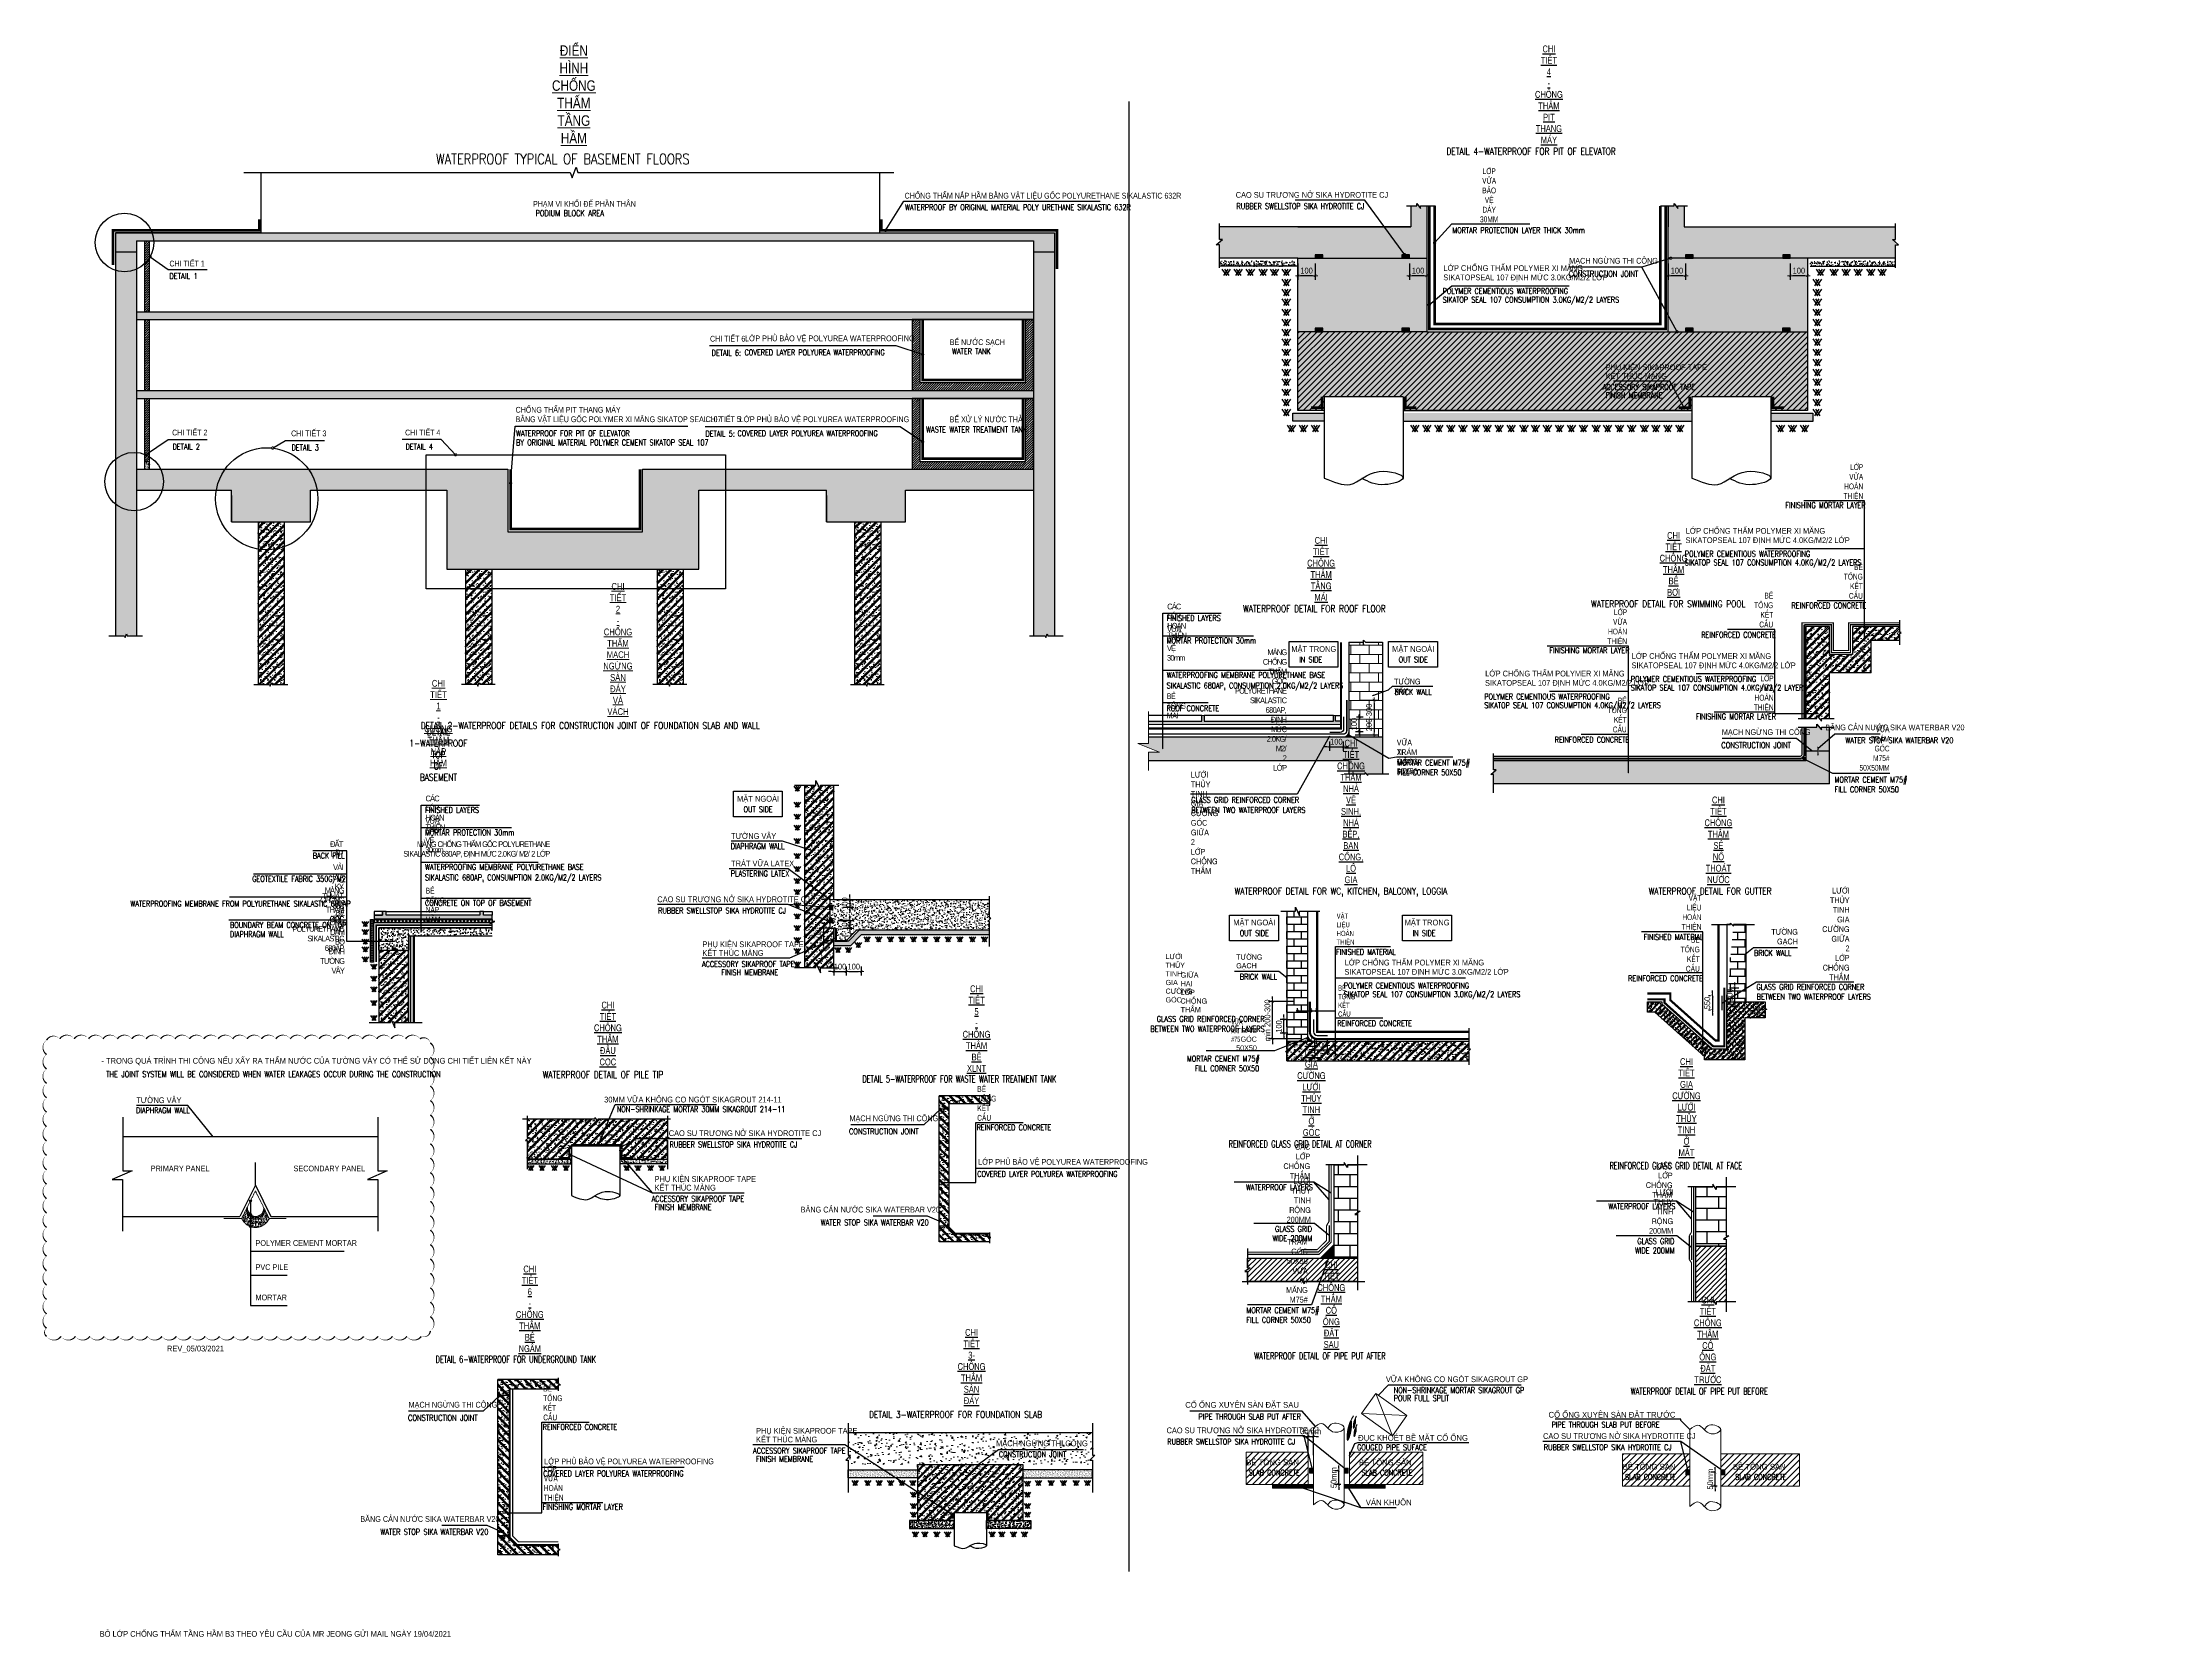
# Model space of a CAD drawing. Header units: millimetres. Extents: x 408913 to 1237273, y -191467 to -86666.
# Drawn here: x 827407 to 907662, y -188827 to -128082 of the extents above; entities that cross this region are included whole.
import ezdxf
from ezdxf.enums import TextEntityAlignment as Align

# ---------------------------------------------------------------- set-up
doc = ezdxf.new("R2010")
doc.units = ezdxf.units.MM
doc.header["$LTSCALE"] = 35
doc.header["$PDMODE"] = 3
for name, pattern in [('Dash', [4, 2, -2]), ('DASHED', [0.75, 0.5, -0.25]), ('GL', [12, 6, -2, 2, -2]), ('HIDDEN', [9.525, 6.35, -3.175]), ('HIDDEN2', [0.1875, 0.125, -0.0625])]:
    doc.linetypes.add(name, pattern=pattern)
for name, color, linetype, lineweight in [('.CUBIC-DIM', 8, 'Continuous', 15), ('ccu11-Khuat', 9, 'HIDDEN', 30), ('duong bao', 7, 'Continuous', 20), ('Hatch 2', 251, 'Continuous', 9), ('NDC_S_DIM', 1, 'Continuous', 9), ('NDC_S_ENG TEXT', 2, 'Continuous', 9), ('NDC_S_HATCH MATERIAL', 8, 'Continuous', 13), ('NDC_S_VN TEXT', 7, 'Continuous', 9), ('Net manh', 8, 'Continuous', 15), ('Net thay', 7, 'Continuous', 18), ('NETKHUAT', 8, 'HIDDEN', 13), ('S-concrete', 4, 'Continuous', 25)]:
    doc.layers.add(name, color=color, linetype=linetype, lineweight=lineweight)
for name, color, linetype in [('8', 8, 'Continuous'), ('bh', 7, 'Continuous'), ('ccu11-Cotthep', 8, 'Continuous'), ('ccu11-Dim', 8, 'Continuous'), ('ccu11-Hatch', 251, 'Continuous'), ('ccu11-Manh', 8, 'Continuous'), ('ccu11-mb', 8, 'Continuous'), ('ccu11-Thay', 7, 'Continuous'), ('Concrete', 2, 'Continuous'), ('DIM', 1, 'Continuous'), ('Layer2', 167, 'HIDDEN2'), ('manh', 8, 'Continuous'), ('STR.Dim_F-CL-B', 8, 'Continuous'), ('TEXT', 4, 'Continuous')]:
    doc.layers.add(name, color=color, linetype=linetype)
doc.styles.add('NDC_ARIAL', font='arial.ttf', dxfattribs={"width": 0.85})
doc.styles.add('NDC_ROMANS', font='romans.shx', dxfattribs={"width": 0.8})
doc.styles.get("Standard").update_dxf_attribs({"font": ''})
doc.styles.add('texdim', font='vntimeh.shx', dxfattribs={"width": 0.75})
doc.styles.add('VnArial', font='')
doc.styles.get('Standard').set_extended_font_data('.VnAvantH')
doc.styles.get('VnArial').set_extended_font_data('.VnArial NarrowH')
doc.linetypes.add('ZIGZAG', pattern='A,0.00254,-5.08,[131,ltypeshp.shx,S=5.08,R=0,X=-5.08,Y=0],-10.16,[131,ltypeshp.shx,S=5.08,R=180,X=5.08,Y=0],-5.08', length=20.32254)
doc.dimstyles.new('40', dxfattribs={"dimscale": 40, "dimtxt": 1, "dimasz": 1, "dimexe": 0, "dimexo": 0, "dimgap": 0.3, "dimtad": 1, "dimdec": 0, "dimzin": 0, "dimdsep": 46, "dimtxsty": 'texdim', "dimblk": 'tick', "dimcen": 1, "dimclrd": 8, "dimclre": 8, "dimclrt": 3, "dimadec": 0, "dimazin": 0, "dimtfac": 1, "dimtdec": 0, "dimtix": 1, "dimtofl": 0, "dimtmove": 2, "dimatfit": 0, "dimldrblk": 'DOTSMALL', "dimfxl": 1, "dimtolj": 1, "dimtzin": 0, "dimlwe": -1, "dimarcsym": 0})
doc.dimstyles.new('NDC_1-100', dxfattribs={"dimscale": 100, "dimtxt": 2.2, "dimasz": 1, "dimexe": 1.5, "dimexo": 2, "dimgap": 0.8, "dimtad": 1, "dimdec": 0, "dimdsep": 46, "dimtxsty": 'NDC_ARIAL', "dimblk": 'DIMMARK', "dimcen": 49999.938995, "dimdle": 1.5, "dimclrd": 1, "dimclre": 1, "dimclrt": 3, "dimadec": 0, "dimazin": 0, "dimtfac": 1, "dimtdec": 0, "dimtix": 1, "dimtmove": 2, "dimatfit": 3, "dimfxl": 1, "dimarcsym": 0})
pattern_1 = [(50, (-16735802.4, -753006.77), (189.247286, -16.5569842), [19.7884971, -217.6734683]), (355, (-16735802.4, -753006.77), (-36.6096768, 198.4634033), [15.8307977, -174.1393815]), (100.4514447, (-16735786.62, -753008.15), (152.6376087, 181.906411), [16.8176348, -184.9941361]), (46.1842, (-16735802.4, -752954), (281.5877596, -43.6721515), [29.6827457, -326.5102025]), (96.6355576, (-16735778.93, -752957.64), (246.607403, 257.0179084), [25.2264625, -277.491455]), (351.1841512, (-16735802.4, -752954), (246.607403, 257.0179084), [23.7461623, -261.2078835]), (21, (-16735776.01, -752967.2), (157.4919131, -106.2296367), [19.7884971, -217.6734683]), (326, (-16735776.01, -752967.2), (64.1978614, 191.3282434), [15.8307977, -174.1387747]), (71.451445, (-16735762.89, -752976.05), (221.6897742, 85.0986077), [16.8176348, -184.9938172]), (37.5, (-16735802.395, -753006.77), (3.20833683, 87.83292092), [0, -172.02800165, 0, -176.77724096, 0, -174.79839125]), (7.5, (-16735802.395, -753006.77), (69.41001046, 104.06420034), [0, -100.789412, 0, -168.0703022, 0, -66.62127365]), (327.5, (-16735861.23, -753006.77), (140.8469345, -5.95082593), [0, -65.9616571, 0, -205.8003701, 0, -273.0812603]), (317.5, (-16735887.62, -753006.77), (153.8715947, 26.4121808), [0, -85.7501542, 0, -136.6725535, 0, -193.9272718])]
pattern_2 = [(337.5, (495376.196, -180640.64), (63.531744, 39.502726), [0, -58.984444, 0, -65.969444, 0, -63.059028]), (307.5, (495376.2, -180640.64), (129.18131, -4.7187), [0, -31.820556, 0, -53.163611, 0, -20.372917]), (267.5, (495352.33, -180599.3), (60.613181, -104.54597), [0, -19.402778, 0, -69.85, 0, -91.193056]), (257.5, (495352.33, -180599.3), (87.822882, -83.9964), [0, -9.701389, 0, -45.790556, 0, -52.3875])]
pattern_3 = [(50, (-9507219.22, -505141.39), (111.3350755, -9.7405523), [11.6416667, -128.0583333]), (355, (-9507219.22, -505141.39), (-21.5376464, 116.756961), [9.3133333, -102.4470237]), (100.4514447, (-9507209.94, -505142.21), (89.7974288, 107.016404), [9.8938943, -108.8329273]), (46.1842, (-9507219.22, -505110.35), (165.6594139, -25.6925337), [17.4625, -192.0875]), (96.6355576, (-9507205.41, -505112.49), (145.0803041, 151.204854), [14.8408475, -163.2495383]), (351.1841512, (-9507219.22, -505110.35), (145.0803042, 151.204854), [13.96998, -153.6698362]), (21, (-9507203.7, -505118.11), (92.6532391, -62.4953989), [11.6416667, -128.0583333]), (326, (-9507203.7, -505118.11), (37.7679062, 112.5593126), [9.3133333, -102.4466667]), (71.451445, (-9507195.98, -505123.32), (130.4211451, 50.0639143), [9.8938943, -108.8327396]), (37.5, (-9507219.22, -505141.394), (1.88747976, 51.67252376), [0, -101.2048889, 0, -103.9988889, 0, -102.83472222]), (7.5, (-9507219.22, -505141.394), (40.8342382, 61.2214624), [0, -59.2948889, 0, -98.87655556, 0, -39.1936111]), (327.5, (-9507253.834, -505141.394), (82.86091927, -3.5008991), [0, -38.80555556, 0, -121.07333333, 0, -160.655]), (317.5, (-9507269.356, -505141.394), (90.5233886, 15.5384112), [0, -50.4472222, 0, -80.4051111, 0, -114.08833333])]

# ---------------------------------------------------------------- blocks, each defined once
blk = doc.blocks.new('_DOTSMALL')
at = {"color": 0, "linetype": 'ByBlock', "const_width": 0.5}
blk.add_lwpolyline([(-0.0625, 0, 1), (0.0625, 0, 1)], format="xyb", close=True, dxfattribs=at)
blk = doc.blocks.new('tick')
at = {"layer": 'Layer2'}
for p, q in [((-1, 0), (0.8, 0)), ((-0.5, -0.5), (0.5, 0.5))]:
    blk.add_line(p, q, dxfattribs=at)
blk = doc.blocks.new('dat lap')
at = {"layer": 'ccu11-Dim', "color": 0, "ltscale": 0.3}
for p, q in [((-57, 35), (4, -54)), ((24, 35), (-37, -54)), ((-24, 35), (37, -54)), ((57, 35), (-4, -54))]:
    blk.add_line(p, q, dxfattribs=at)
blk = doc.blocks.new('DIMMARK')
at = {"layer": 'NDC_S_DIM', "color": 1}
blk.add_line((-1.5, 0), (1, 0), dxfattribs=at)
at = {"layer": 'NDC_S_DIM', "color": 2, "const_width": 0.15}
blk.add_lwpolyline([(-0.5, -0.5), (0.5, 0.5)], dxfattribs=at)
blk = doc.blocks.new('*D623')
at = {"layer": 'DEFPOINTS', "color": 0, "ltscale": 30, "transparency": 16777216}
for p in [(857713, -160752), (857713, -161035), (858160, -161035)]:
    blk.add_point(p, dxfattribs=at)
at = {"layer": 'DIM', "color": 1, "lineweight": -2, "ltscale": 30, "transparency": 16777216}
for p, q in [((857913, -160752), (858310, -160752)), ((857913, -161035), (858310, -161035)), ((858160, -160652), (858160, -160552)), ((858160, -160752), (858160, -161035)), ((858160, -161135), (858160, -161235))]:
    blk.add_line(p, q, dxfattribs=at)
at = {"layer": 'DIM', "color": 1, "lineweight": -2, "ltscale": 30, "transparency": 16777216, "xscale": 100, "yscale": 100, "zscale": 100}
for p, rotation in [((858160, -160752), 270), ((858160, -161035), 90)]:
    blk.add_blockref('DIMMARK', p, dxfattribs=dict(at, rotation=rotation))
at = {"layer": 'DIM', "color": 3, "ltscale": 30, "transparency": 16777216, "insert": (857968, -160894), "char_height": 220, "attachment_point": 5, "rotation": 90, "style": 'NDC_ARIAL'}
blk.add_mtext('100', dxfattribs=at)
blk = doc.blocks.new('*D624')
at = {"layer": 'DEFPOINTS', "color": 0, "ltscale": 30, "transparency": 16777216}
for p in [(857500, -161546), (857713, -161837), (858160, -161837)]:
    blk.add_point(p, dxfattribs=at)
at = {"layer": 'DIM', "color": 1, "lineweight": -2, "ltscale": 30, "transparency": 16777216}
for p, q in [((857700, -161546), (858310, -161546)), ((857913, -161837), (858310, -161837)), ((858160, -161446), (858160, -161346)), ((858160, -161546), (858160, -161837)), ((858160, -161937), (858160, -162037))]:
    blk.add_line(p, q, dxfattribs=at)
at = {"layer": 'DIM', "color": 1, "lineweight": -2, "ltscale": 30, "transparency": 16777216, "xscale": 100, "yscale": 100, "zscale": 100}
for p, rotation in [((858160, -161546), 270), ((858160, -161837), 90)]:
    blk.add_blockref('DIMMARK', p, dxfattribs=dict(at, rotation=rotation))
at = {"layer": 'DIM', "color": 3, "ltscale": 30, "transparency": 16777216, "insert": (857968, -161692), "char_height": 220, "attachment_point": 5, "rotation": 90, "style": 'NDC_ARIAL'}
blk.add_mtext('100', dxfattribs=at)
blk = doc.blocks.new('*D625')
at = {"layer": 'DEFPOINTS', "color": 0, "ltscale": 30, "transparency": 16777216}
for p in [(857554, -161837), (857159, -162409), (857554, -162409)]:
    blk.add_point(p, dxfattribs=at)
at = {"layer": 'DIM', "color": 1, "lineweight": -2, "ltscale": 30, "transparency": 16777216}
for p, q in [((857354, -161837), (857009, -161837)), ((857159, -161937), (857159, -162309)), ((857354, -162409), (857009, -162409))]:
    blk.add_line(p, q, dxfattribs=at)
at = {"layer": 'DIM', "color": 1, "lineweight": -2, "ltscale": 30, "transparency": 16777216, "xscale": 100, "yscale": 100, "zscale": 100}
for p, rotation in [((857159, -161837), 90), ((857159, -162409), 270)]:
    blk.add_blockref('DIMMARK', p, dxfattribs=dict(at, rotation=rotation))
at = {"layer": 'DIM', "color": 3, "ltscale": 30, "transparency": 16777216, "insert": (856966, -162123), "char_height": 220, "attachment_point": 5, "rotation": 90, "style": 'NDC_ARIAL'}
blk.add_mtext('100', dxfattribs=at)
blk = doc.blocks.new('*D626')
at = {"layer": 'DEFPOINTS', "color": 0, "ltscale": 30, "transparency": 16777216}
for p in [(857554, -163098), (858024, -163098), (858024, -163489)]:
    blk.add_point(p, dxfattribs=at)
at = {"layer": 'DIM', "color": 1, "lineweight": -2, "ltscale": 30, "transparency": 16777216}
for p, q in [((857454, -163489), (857354, -163489)), ((857554, -163298), (857554, -163639)), ((857554, -163489), (858024, -163489)), ((858024, -163298), (858024, -163639)), ((858124, -163489), (858224, -163489))]:
    blk.add_line(p, q, dxfattribs=at)
at = {"layer": 'DIM', "color": 1, "lineweight": -2, "ltscale": 30, "transparency": 16777216, "xscale": 100, "yscale": 100, "zscale": 100}
blk.add_blockref('DIMMARK', (857554, -163489), dxfattribs=at)
at = {"layer": 'DIM', "color": 1, "lineweight": -2, "ltscale": 30, "transparency": 16777216, "xscale": 100, "yscale": 100, "zscale": 100, "rotation": 180}
blk.add_blockref('DIMMARK', (858024, -163489), dxfattribs=at)
at = {"layer": 'DIM', "color": 3, "ltscale": 30, "transparency": 16777216, "insert": (857789, -163297), "char_height": 220, "attachment_point": 5, "style": 'NDC_ARIAL'}
blk.add_mtext('100', dxfattribs=at)
blk = doc.blocks.new('*D627')
at = {"layer": 'DEFPOINTS', "color": 0, "ltscale": 30, "transparency": 16777216}
for p in [(858024, -163098), (858597, -163098), (858597, -163489)]:
    blk.add_point(p, dxfattribs=at)
at = {"layer": 'DIM', "color": 1, "lineweight": -2, "ltscale": 30, "transparency": 16777216}
for p, q in [((858024, -163298), (858024, -163639)), ((858124, -163489), (858497, -163489)), ((858597, -163298), (858597, -163639))]:
    blk.add_line(p, q, dxfattribs=at)
at = {"layer": 'DIM', "color": 1, "lineweight": -2, "ltscale": 30, "transparency": 16777216, "xscale": 100, "yscale": 100, "zscale": 100, "rotation": 180}
blk.add_blockref('DIMMARK', (858024, -163489), dxfattribs=at)
at = {"layer": 'DIM', "color": 1, "lineweight": -2, "ltscale": 30, "transparency": 16777216, "xscale": 100, "yscale": 100, "zscale": 100}
blk.add_blockref('DIMMARK', (858597, -163489), dxfattribs=at)
at = {"layer": 'DIM', "color": 3, "ltscale": 30, "transparency": 16777216, "insert": (858311, -163297), "char_height": 220, "attachment_point": 5, "style": 'NDC_ARIAL'}
blk.add_mtext('100', dxfattribs=at)
blk = doc.blocks.new('coc')
at = {"layer": 'ccu11-Hatch', "color": 2}
blk.add_spline([(-1437, 16), (-451, -224), (659, 267), (1563, 16), (870, -235), (0, 0)], degree=3, dxfattribs=at)
at = {"layer": 'ccu11-Manh', "color": 2, "ltscale": 15}
for p, q in [((-1437, 3117), (-1437, 16)), ((1563, 3117), (1563, 16))]:
    blk.add_line(p, q, dxfattribs=at)
blk = doc.blocks.new('*D619')
at = {"layer": 'DEFPOINTS', "color": 0, "ltscale": 30, "transparency": 16777216}
for p in [(875226, -136314), (875881, -136314), (875226, -136980)]:
    blk.add_point(p, dxfattribs=at)
at = {"layer": 'DIM', "color": 1, "lineweight": -2, "ltscale": 30, "transparency": 16777216}
for p, q in [((875226, -136514), (875226, -137130)), ((875781, -136980), (875326, -136980)), ((875881, -136514), (875881, -137130))]:
    blk.add_line(p, q, dxfattribs=at)
at = {"layer": 'DIM', "color": 1, "lineweight": -2, "ltscale": 30, "transparency": 16777216, "xscale": 100, "yscale": 100, "zscale": 100, "rotation": 180}
blk.add_blockref('DIMMARK', (875226, -136980), dxfattribs=at)
at = {"layer": 'DIM', "color": 1, "lineweight": -2, "ltscale": 30, "transparency": 16777216, "xscale": 100, "yscale": 100, "zscale": 100}
blk.add_blockref('DIMMARK', (875881, -136980), dxfattribs=at)
at = {"layer": 'DIM', "color": 3, "ltscale": 30, "transparency": 16777216, "insert": (875553, -136787), "char_height": 220, "attachment_point": 5, "style": 'NDC_ARIAL'}
blk.add_mtext('100', dxfattribs=at)
blk = doc.blocks.new('*D620')
at = {"layer": 'DEFPOINTS', "color": 0, "ltscale": 30, "transparency": 16777216}
for p in [(879472, -136314), (880126, -136314), (879472, -136980)]:
    blk.add_point(p, dxfattribs=at)
at = {"layer": 'DIM', "color": 1, "lineweight": -2, "ltscale": 30, "transparency": 16777216}
for p, q in [((879472, -136514), (879472, -137130)), ((880026, -136980), (879572, -136980)), ((880126, -136514), (880126, -137130))]:
    blk.add_line(p, q, dxfattribs=at)
at = {"layer": 'DIM', "color": 1, "lineweight": -2, "ltscale": 30, "transparency": 16777216, "xscale": 100, "yscale": 100, "zscale": 100, "rotation": 180}
blk.add_blockref('DIMMARK', (879472, -136980), dxfattribs=at)
at = {"layer": 'DIM', "color": 1, "lineweight": -2, "ltscale": 30, "transparency": 16777216, "xscale": 100, "yscale": 100, "zscale": 100}
blk.add_blockref('DIMMARK', (880126, -136980), dxfattribs=at)
at = {"layer": 'DIM', "color": 3, "ltscale": 30, "transparency": 16777216, "insert": (879799, -136787), "char_height": 220, "attachment_point": 5, "style": 'NDC_ARIAL'}
blk.add_mtext('100', dxfattribs=at)
blk = doc.blocks.new('*D621')
at = {"layer": 'DEFPOINTS', "color": 0, "ltscale": 30, "transparency": 16777216}
for p in [(889326, -136314), (889981, -136314), (889326, -136980)]:
    blk.add_point(p, dxfattribs=at)
at = {"layer": 'DIM', "color": 1, "lineweight": -2, "ltscale": 30, "transparency": 16777216}
for p, q in [((889326, -136514), (889326, -137130)), ((889881, -136980), (889426, -136980)), ((889981, -136514), (889981, -137130))]:
    blk.add_line(p, q, dxfattribs=at)
at = {"layer": 'DIM', "color": 1, "lineweight": -2, "ltscale": 30, "transparency": 16777216, "xscale": 100, "yscale": 100, "zscale": 100, "rotation": 180}
blk.add_blockref('DIMMARK', (889326, -136980), dxfattribs=at)
at = {"layer": 'DIM', "color": 1, "lineweight": -2, "ltscale": 30, "transparency": 16777216, "xscale": 100, "yscale": 100, "zscale": 100}
blk.add_blockref('DIMMARK', (889981, -136980), dxfattribs=at)
at = {"layer": 'DIM', "color": 3, "ltscale": 30, "transparency": 16777216, "insert": (889653, -136787), "char_height": 220, "attachment_point": 5, "style": 'NDC_ARIAL'}
blk.add_mtext('100', dxfattribs=at)
blk = doc.blocks.new('*D622')
at = {"layer": 'DEFPOINTS', "color": 0, "ltscale": 30, "transparency": 16777216}
for p in [(893971, -136314), (894625, -136314), (893971, -136980)]:
    blk.add_point(p, dxfattribs=at)
at = {"layer": 'DIM', "color": 1, "lineweight": -2, "ltscale": 30, "transparency": 16777216}
for p, q in [((893971, -136514), (893971, -137130)), ((894525, -136980), (894071, -136980)), ((894625, -136514), (894625, -137130))]:
    blk.add_line(p, q, dxfattribs=at)
at = {"layer": 'DIM', "color": 1, "lineweight": -2, "ltscale": 30, "transparency": 16777216, "xscale": 100, "yscale": 100, "zscale": 100, "rotation": 180}
blk.add_blockref('DIMMARK', (893971, -136980), dxfattribs=at)
at = {"layer": 'DIM', "color": 1, "lineweight": -2, "ltscale": 30, "transparency": 16777216, "xscale": 100, "yscale": 100, "zscale": 100}
blk.add_blockref('DIMMARK', (894625, -136980), dxfattribs=at)
at = {"layer": 'DIM', "color": 3, "ltscale": 30, "transparency": 16777216, "insert": (894298, -136787), "char_height": 220, "attachment_point": 5, "style": 'NDC_ARIAL'}
blk.add_mtext('100', dxfattribs=at)
blk = doc.blocks.new('V25')
at = {"color": 1}
for p, q in [((11, 77), (-11, 77)), ((11, 39), (-11, 39)), ((3, 65), (-4, 65)), ((3, 60), (-4, 60)), ((3, 56), (-4, 56)), ((3, 51), (-4, 51)), ((3, 100), (-3, 100)), ((11, -39), (-11, -39)), ((11, -77), (-11, -77)), ((3, -51), (-4, -51)), ((3, -56), (-4, -56)), ((3, -60), (-4, -60)), ((3, -65), (-4, -65)), ((3, -100), (-3, -100))]:
    blk.add_line(p, q, dxfattribs=at)
for points, const_width in [([(11, 39), (-13, 39)], 1), ([(11, 77), (-11, 77)], 1), ([(3, 100), (-3, 100)], 0.5), ([(11, -39), (-13, -39)], 1), ([(11, -77), (-11, -77)], 1), ([(3, -100), (-3, -100)], 0.5)]:
    blk.add_lwpolyline(points, dxfattribs=dict(at, const_width=const_width))
for points in [[(0, 0, 3.2, 1, 0), (0, 100, 0, 0, 0)], [(0, 0, 3.2, 1, 0), (0, -100, 0, 0, 0)]]:
    blk.add_lwpolyline(points, format="xyseb", dxfattribs=at)
blk = doc.blocks.new('_Dot')
at = {"color": 0, "linetype": 'ByBlock', "lineweight": -2}
blk.add_line((-0.5, 0), (-1, 0), dxfattribs=at)
at = {"color": 0, "linetype": 'ByBlock', "const_width": 0.5}
blk.add_lwpolyline([(-0.25, 0, 1), (0.25, 0, 1)], format="xyb", close=True, dxfattribs=at)
blk = doc.blocks.new('*D628')
at = {"layer": 'DEFPOINTS', "color": 0, "ltscale": 30, "transparency": 16777216}
for p in [(874255, -164630), (875247, -164630), (875522, -166053)]:
    blk.add_point(p, dxfattribs=at)
at = {"layer": 'DIM', "color": 1, "lineweight": -2, "ltscale": 30, "transparency": 16777216}
for p, q in [((874255, -164530), (874255, -164430)), ((875047, -164630), (874105, -164630)), ((874255, -166053), (874255, -164630)), ((875322, -166053), (874105, -166053)), ((874255, -166153), (874255, -166253))]:
    blk.add_line(p, q, dxfattribs=at)
at = {"layer": 'DIM', "color": 1, "lineweight": -2, "ltscale": 30, "transparency": 16777216, "xscale": 100, "yscale": 100, "zscale": 100}
for p, rotation in [((874255, -164630), 270), ((874255, -166053), 90)]:
    blk.add_blockref('DIMMARK', p, dxfattribs=dict(at, rotation=rotation))
at = {"layer": 'DIM', "color": 3, "ltscale": 30, "transparency": 16777216, "insert": (874063, -165342), "char_height": 220, "attachment_point": 5, "rotation": 90, "style": 'NDC_ARIAL'}
blk.add_mtext('min 200-300', dxfattribs=at)
blk = doc.blocks.new('*D629')
at = {"layer": 'DEFPOINTS', "color": 0, "ltscale": 30, "transparency": 16777216}
for p in [(874691, -165315), (875020, -165315), (875033, -165838)]:
    blk.add_point(p, dxfattribs=at)
at = {"layer": 'DIM', "color": 1, "lineweight": -2, "ltscale": 30, "transparency": 16777216}
for p, q in [((874820, -165315), (874541, -165315)), ((874691, -165215), (874691, -165115)), ((874691, -165838), (874691, -165315)), ((874833, -165838), (874541, -165838)), ((874691, -165938), (874691, -166038))]:
    blk.add_line(p, q, dxfattribs=at)
at = {"layer": 'DIM', "color": 1, "lineweight": -2, "ltscale": 30, "transparency": 16777216, "xscale": 100, "yscale": 100, "zscale": 100}
for p, rotation in [((874691, -165315), 270), ((874691, -165838), 90)]:
    blk.add_blockref('DIMMARK', p, dxfattribs=dict(at, rotation=rotation))
at = {"layer": 'DIM', "color": 3, "ltscale": 30, "transparency": 16777216, "insert": (874499, -165576), "char_height": 220, "attachment_point": 5, "rotation": 90, "style": 'NDC_ARIAL'}
blk.add_mtext('100', dxfattribs=at)
blk = doc.blocks.new('*D630')
at = {"layer": 'DEFPOINTS', "color": 0, "ltscale": 30, "transparency": 16777216}
for p in [(875857, -165875), (876343, -165875), (876343, -166461)]:
    blk.add_point(p, dxfattribs=at)
at = {"layer": 'DIM', "color": 1, "lineweight": -2, "ltscale": 30, "transparency": 16777216}
for p, q in [((875857, -166075), (875857, -166611)), ((876343, -166075), (876343, -166611)), ((875757, -166461), (875657, -166461)), ((875857, -166461), (876343, -166461)), ((876443, -166461), (876543, -166461))]:
    blk.add_line(p, q, dxfattribs=at)
at = {"layer": 'DIM', "color": 1, "lineweight": -2, "ltscale": 30, "transparency": 16777216, "xscale": 100, "yscale": 100, "zscale": 100}
blk.add_blockref('DIMMARK', (875857, -166461), dxfattribs=at)
at = {"layer": 'DIM', "color": 1, "lineweight": -2, "ltscale": 30, "transparency": 16777216, "xscale": 100, "yscale": 100, "zscale": 100, "rotation": 180}
blk.add_blockref('DIMMARK', (876343, -166461), dxfattribs=at)
at = {"layer": 'DIM', "color": 3, "ltscale": 30, "transparency": 16777216, "insert": (876100, -166269), "char_height": 220, "attachment_point": 5, "style": 'NDC_ARIAL'}
blk.add_mtext('100', dxfattribs=at)
blk = doc.blocks.new('*D611')
at = {"layer": 'DEFPOINTS', "color": 0, "ltscale": 30, "transparency": 16777216}
for p in [(891131, -164409), (891005, -164959), (891137, -164959)]:
    blk.add_point(p, dxfattribs=at)
at = {"layer": 'DIM', "color": 1, "lineweight": -2, "ltscale": 30, "transparency": 16777216}
for p, q in [((890931, -164409), (890855, -164409)), ((891005, -164309), (891005, -164209)), ((891005, -164409), (891005, -164959)), ((890937, -164959), (890855, -164959)), ((891005, -165059), (891005, -165159))]:
    blk.add_line(p, q, dxfattribs=at)
at = {"layer": 'DIM', "color": 1, "lineweight": -2, "ltscale": 30, "transparency": 16777216, "xscale": 100, "yscale": 100, "zscale": 100}
for p, rotation in [((891005, -164409), 270), ((891005, -164959), 90)]:
    blk.add_blockref('DIMMARK', p, dxfattribs=dict(at, rotation=rotation))
at = {"layer": 'DIM', "color": 3, "ltscale": 30, "transparency": 16777216, "insert": (890812, -164684), "char_height": 220, "attachment_point": 5, "rotation": 90, "style": 'NDC_ARIAL'}
blk.add_mtext('550', dxfattribs=at)
blk = doc.blocks.new('*D612')
at = {"layer": 'DEFPOINTS', "color": 0, "ltscale": 30, "transparency": 16777216}
for p in [(891460, -164100), (891856, -164100), (891559, -164642)]:
    blk.add_point(p, dxfattribs=at)
at = {"layer": 'DIM', "color": 1, "lineweight": -2, "ltscale": 30, "transparency": 16777216}
for p, q in [((891660, -164100), (892006, -164100)), ((891856, -164000), (891856, -163900)), ((891856, -164642), (891856, -164100)), ((891759, -164642), (892006, -164642)), ((891856, -164742), (891856, -164842))]:
    blk.add_line(p, q, dxfattribs=at)
at = {"layer": 'DIM', "color": 1, "lineweight": -2, "ltscale": 30, "transparency": 16777216, "xscale": 100, "yscale": 100, "zscale": 100}
for p, rotation in [((891856, -164100), 270), ((891856, -164642), 90)]:
    blk.add_blockref('DIMMARK', p, dxfattribs=dict(at, rotation=rotation))
at = {"layer": 'DIM', "color": 3, "ltscale": 30, "transparency": 16777216, "insert": (891664, -164371), "char_height": 220, "attachment_point": 5, "rotation": 90, "style": 'NDC_ARIAL'}
blk.add_mtext('200', dxfattribs=at)
blk = doc.blocks.new('*D613')
at = {"layer": 'DEFPOINTS', "color": 0, "ltscale": 30, "transparency": 16777216}
for p in [(891113, -182558), (891323, -182558), (891387, -183083)]:
    blk.add_point(p, dxfattribs=at)
at = {"layer": 'DIM', "color": 1, "lineweight": -2, "ltscale": 30, "transparency": 16777216}
for p, q in [((891123, -182558), (890963, -182558)), ((891113, -182458), (891113, -182358)), ((891113, -183083), (891113, -182558)), ((891187, -183083), (890963, -183083)), ((891113, -183183), (891113, -183283))]:
    blk.add_line(p, q, dxfattribs=at)
at = {"layer": 'DIM', "color": 1, "lineweight": -2, "ltscale": 30, "transparency": 16777216, "xscale": 100, "yscale": 100, "zscale": 100}
for p, rotation in [((891113, -182558), 270), ((891113, -183083), 90)]:
    blk.add_blockref('DIMMARK', p, dxfattribs=dict(at, rotation=rotation))
at = {"layer": 'DIM', "color": 3, "ltscale": 30, "transparency": 16777216, "insert": (890921, -182821), "char_height": 220, "attachment_point": 5, "rotation": 90, "style": 'NDC_ARIAL'}
blk.add_mtext('50mm', dxfattribs=at)
blk = doc.blocks.new('*D614')
at = {"layer": 'DEFPOINTS', "color": 0, "ltscale": 30, "transparency": 16777216}
for p in [(876777, -182499), (876987, -182499), (877051, -183024)]:
    blk.add_point(p, dxfattribs=at)
at = {"layer": 'DIM', "color": 1, "lineweight": -2, "ltscale": 30, "transparency": 16777216}
for p, q in [((876787, -182499), (876627, -182499)), ((876777, -182399), (876777, -182299)), ((876777, -183024), (876777, -182499)), ((876851, -183024), (876627, -183024)), ((876777, -183124), (876777, -183224))]:
    blk.add_line(p, q, dxfattribs=at)
at = {"layer": 'DIM', "color": 1, "lineweight": -2, "ltscale": 30, "transparency": 16777216, "xscale": 100, "yscale": 100, "zscale": 100}
for p, rotation in [((876777, -182499), 270), ((876777, -183024), 90)]:
    blk.add_blockref('DIMMARK', p, dxfattribs=dict(at, rotation=rotation))
at = {"layer": 'DIM', "color": 3, "ltscale": 30, "transparency": 16777216, "insert": (876585, -182762), "char_height": 220, "attachment_point": 5, "rotation": 90, "style": 'NDC_ARIAL'}
blk.add_mtext('50mm', dxfattribs=at)
blk = doc.blocks.new('*D615')
at = {"layer": 'DEFPOINTS', "color": 0, "ltscale": 30, "transparency": 16777216}
for p in [(875812, -181191), (875611, -182107), (875812, -182107)]:
    blk.add_point(p, dxfattribs=at)
at = {"layer": 'DIM', "color": 1, "lineweight": -2, "ltscale": 30, "transparency": 16777216}
for p, q in [((875511, -181191), (875411, -181191)), ((875611, -181907), (875611, -181041)), ((875611, -181191), (875812, -181191)), ((875812, -181907), (875812, -181041)), ((875912, -181191), (876012, -181191))]:
    blk.add_line(p, q, dxfattribs=at)
at = {"layer": 'DIM', "color": 1, "lineweight": -2, "ltscale": 30, "transparency": 16777216, "xscale": 100, "yscale": 100, "zscale": 100}
blk.add_blockref('DIMMARK', (875611, -181191), dxfattribs=at)
at = {"layer": 'DIM', "color": 1, "lineweight": -2, "ltscale": 30, "transparency": 16777216, "xscale": 100, "yscale": 100, "zscale": 100, "rotation": 180}
blk.add_blockref('DIMMARK', (875812, -181191), dxfattribs=at)
at = {"layer": 'DIM', "color": 3, "ltscale": 30, "transparency": 16777216, "insert": (875711, -180998), "char_height": 220, "attachment_point": 5, "style": 'NDC_ARIAL'}
blk.add_mtext('30mm', dxfattribs=at)
blk = doc.blocks.new('*D616')
at = {"layer": 'DEFPOINTS', "color": 0, "ltscale": 30, "transparency": 16777216}
for p in [(877369, -153146), (877204, -154464), (878122, -154464)]:
    blk.add_point(p, dxfattribs=at)
at = {"layer": 'DIM', "color": 1, "lineweight": -2, "ltscale": 30, "transparency": 16777216}
for p, q in [((877569, -153146), (878272, -153146)), ((878122, -153246), (878122, -154364)), ((877404, -154464), (878272, -154464))]:
    blk.add_line(p, q, dxfattribs=at)
at = {"layer": 'DIM', "color": 1, "lineweight": -2, "ltscale": 30, "transparency": 16777216, "xscale": 100, "yscale": 100, "zscale": 100}
for p, rotation in [((878122, -153146), 90), ((878122, -154464), 270)]:
    blk.add_blockref('DIMMARK', p, dxfattribs=dict(at, rotation=rotation))
at = {"layer": 'DIM', "color": 3, "ltscale": 30, "transparency": 16777216, "insert": (877930, -153805), "char_height": 220, "attachment_point": 5, "rotation": 90, "style": 'NDC_ARIAL'}
blk.add_mtext('200-300', dxfattribs=at)
blk = doc.blocks.new('*D617')
at = {"layer": 'DEFPOINTS', "color": 0, "ltscale": 30, "transparency": 16777216}
for p in [(877254, -153781), (877557, -153781), (877222, -154337)]:
    blk.add_point(p, dxfattribs=at)
at = {"layer": 'DIM', "color": 1, "lineweight": -2, "ltscale": 30, "transparency": 16777216}
for p, q in [((877454, -153781), (877707, -153781)), ((877557, -154237), (877557, -153881)), ((877422, -154337), (877707, -154337))]:
    blk.add_line(p, q, dxfattribs=at)
at = {"layer": 'DIM', "color": 1, "lineweight": -2, "ltscale": 30, "transparency": 16777216, "xscale": 100, "yscale": 100, "zscale": 100}
for p, rotation in [((877557, -153781), 90), ((877557, -154337), 270)]:
    blk.add_blockref('DIMMARK', p, dxfattribs=dict(at, rotation=rotation))
at = {"layer": 'DIM', "color": 3, "ltscale": 30, "transparency": 16777216, "insert": (877365, -154059), "char_height": 220, "attachment_point": 5, "rotation": 90, "style": 'NDC_ARIAL'}
blk.add_mtext('100', dxfattribs=at)
blk = doc.blocks.new('*D618')
at = {"layer": 'DEFPOINTS', "color": 0, "ltscale": 30, "transparency": 16777216}
for p in [(876425, -154523), (876947, -154523), (876947, -154924)]:
    blk.add_point(p, dxfattribs=at)
at = {"layer": 'DIM', "color": 1, "lineweight": -2, "ltscale": 30, "transparency": 16777216}
for p, q in [((876425, -154723), (876425, -155074)), ((876947, -154723), (876947, -155074)), ((876325, -154924), (876225, -154924)), ((876425, -154924), (876947, -154924)), ((877047, -154924), (877147, -154924))]:
    blk.add_line(p, q, dxfattribs=at)
at = {"layer": 'DIM', "color": 1, "lineweight": -2, "ltscale": 30, "transparency": 16777216, "xscale": 100, "yscale": 100, "zscale": 100}
blk.add_blockref('DIMMARK', (876425, -154924), dxfattribs=at)
at = {"layer": 'DIM', "color": 1, "lineweight": -2, "ltscale": 30, "transparency": 16777216, "xscale": 100, "yscale": 100, "zscale": 100, "rotation": 180}
blk.add_blockref('DIMMARK', (876947, -154924), dxfattribs=at)
at = {"layer": 'DIM', "color": 3, "ltscale": 30, "transparency": 16777216, "insert": (876686, -154731), "char_height": 220, "attachment_point": 5, "style": 'NDC_ARIAL'}
blk.add_mtext('100', dxfattribs=at)

msp = doc.modelspace()

# ---------------------------------------------------------------- hatches: boundary and pattern name
at = {"layer": '.CUBIC-DIM'}
h = msp.add_hatch(dxfattribs=at)
h.set_pattern_fill('AR-B816', color=256, scale=44, style=0)
h.set_pattern_definition([(0, (-91119.8, -3989260.8), (0, 352), []), (90, (-91119.8, -3989260.8), (-352, 352), [352, -352])])
h.paths.add_polyline_path([(877158, -154561), (878447.7, -154561), (878447.7, -150939.7), (877796, -150939.7), (877721.7, -150862.7), (877721.7, -151025), (877688.7, -150939.7), (877158, -150939.7)])
h = msp.add_hatch(dxfattribs=at)
h.set_pattern_fill('DOTS', color=8, scale=330)
h.set_pattern_definition([(0, (-1377243.724, -11697310.63), (10.3125, 20.625), [0, -20.625])])
h.paths.add_polyline_path([(874112.4, -153942.1), (871650.9, -153942.1), (871650.9, -153736), (871637.4, -153736), (871637.4, -154071.5), (874112.4, -154071.5)])
h.paths.add_polyline_path([(869536, -153945.4), (869536, -154071.5), (871637.4, -154071.5), (871637.4, -153736), (871568.4, -153736), (871568.4, -153945.4)])
h.paths.add_polyline_path([(876888.7, -154071.5), (876888.7, -153945.9), (876656.5, -153945.9), (876656.5, -153736), (876574, -153736), (876574, -153947.6), (874112.4, -153947.6), (874112.4, -154071.5)])
h = msp.add_hatch(dxfattribs=at)
h.set_pattern_fill('DOTS', color=8, scale=24.444444)
h.set_pattern_definition([(0, (-9733645.153, -216185.616), (19.40277778, 38.80555556), [0, -38.80555556])])
h.paths.add_polyline_path([(840508.9, -161339.8), (840508.9, -161193.1), (840366.3, -161193.1), (840366.3, -161339.8), (840044.7, -161339.8), (840044.7, -161472.2), (844538.3, -161472.2), (844538.3, -161339.8), (844216.6, -161339.8), (844216.6, -161193.1), (844074, -161193.1), (844074, -161339.8)])
at = {"ltscale": 0.3}
for points in [[(857401.5, -160959.8), (857499.6, -160959.8), (857499.6, -161125.2), (857401.5, -161125.2)], [(857401.5, -161463), (857499.6, -161463), (857499.6, -161628.4), (857401.5, -161628.4)], [(840882.5, -162565.1), (840882.5, -162663.2), (840717.1, -162663.2), (840717.1, -162565.1)]]:
    msp.add_hatch(color=6, dxfattribs=at).paths.add_polyline_path(points)
h = msp.add_hatch()
h.set_pattern_fill('AR-B816', color=256, scale=1.375, style=0)
h.set_pattern_definition([(0, (874806.3, -166146.27), (0, 279.4), []), (90, (874806.3, -166146.27), (-279.4, 279.4), [279.4, -279.4])])
edge = h.paths.add_edge_path()
edge.add_line((875604.5, -164983.1), (875235.5, -164983.1))
edge.add_arc((875208, -164983.1), 27.5, -90, 0, ccw=False)
edge.add_arc((875208, -164983.1), 27.5, 90, 270, ccw=False)
edge.add_arc((875208, -164983.1), 27.5, 0, 90, ccw=False)
edge.add_line((875235.5, -164983.1), (875604.5, -164983.1))
edge.add_line((875604.5, -164983.1), (875604.5, -161189.7))
edge.add_line((875604.5, -161189.7), (875286.4, -161189.7))
edge.add_line((875286.4, -161189.7), (875286.4, -161368.1))
edge.add_line((875286.4, -161368.1), (875134.4, -161026.5))
edge.add_line((875134.4, -161026.5), (875134.4, -161185.9))
edge.add_line((875134.4, -161185.9), (874806.3, -161185.9))
edge.add_line((874806.3, -161185.9), (874806.3, -166146.3))
edge.add_line((874806.3, -166146.3), (875604.5, -166146.3))
edge.add_line((875604.5, -166146.3), (875604.5, -164983.1))
h = msp.add_hatch()
h.set_pattern_fill('AR-B816', color=256, scale=1.375, style=0)
h.set_pattern_definition([(0, (-8627458.87, -192720.3), (0, 279.4), []), (90, (-8627458.87, -192720.3), (-279.4, 279.4), [279.4, -279.4])])
edge = h.paths.add_edge_path()
edge.add_line((891559.3, -164642.4), (892289.9, -164642.4))
edge.add_line((892289.9, -164642.4), (892289.9, -161697.9))
edge.add_line((892289.9, -161697.9), (891802.8, -161697.9))
h = msp.add_hatch()
h.set_pattern_fill('AR-B816', color=256, scale=2.2, style=0)
h.set_pattern_definition([(0, (-14355230.44, -206537.74), (0, 447.04), []), (90, (-14355230.44, -206537.74), (-447.04, 447.04), [447.04, -447.04])])
h.paths.add_polyline_path([(877491.1, -172743), (877390.8, -172743), (877491.1, -172676.1), (877491.1, -170852.3), (877114.3, -170852.3), (877114.3, -170952.6), (876980.6, -170752.1), (876980.6, -170852.3), (876603.8, -170852.3), (876603.8, -174398.3), (877491.1, -174398.3)])
h = msp.add_hatch()
h.set_pattern_fill('AR-B816', color=256, scale=2.2, style=0)
h.set_pattern_definition([(0, (-14341189.87, -207367.97), (0, 447.04), []), (90, (-14341189.87, -207367.97), (-447.04, 447.04), [447.04, -447.04])])
h.paths.add_polyline_path([(890365.9, -173950.2), (891531.6, -173950.2), (891531.6, -173682.6), (891431.4, -173682.6), (891531.6, -173615.8), (891531.6, -171682.6), (891154.8, -171682.6), (891154.8, -171782.8), (891021.1, -171582.3), (891021.1, -171682.6), (890365.9, -171682.6)])
h = msp.add_hatch(color=1, dxfattribs=at)
edge = h.paths.add_edge_path()
edge.add_spline(control_points=[(877253.3, -180560.4), (877264.3, -180669.7), (877287.6, -180902.7), (877084.9, -181551.5), (877090.6, -180815.2), (877243.1, -180570.4), (877344.2, -180408.3)], knot_values=[0, 0, 0, 0, 137.4438399, 292.8969065, 413.1785524, 649.2566023, 649.2566023, 649.2566023, 649.2566023], degree=3, periodic=0)
edge = h.paths.add_edge_path()
edge.add_spline(control_points=[(877411.8, -180496.1), (877417.7, -180550.1), (877430.3, -180666.1), (877328.8, -180989.4), (877331.8, -180621.2), (877408, -180498.8), (877458.5, -180417.7)], knot_values=[0, 0, 0, 0, 67.8972987, 145.623832, 205.7646549, 323.8036799, 323.8036799, 323.8036799, 323.8036799], degree=3, periodic=0)
edge = h.paths.add_edge_path()
edge.add_spline(control_points=[(877436.9, -180813.3), (877442.8, -180867.3), (877455.4, -180983.3), (877353.8, -181306.6), (877356.8, -180938.4), (877433, -180816), (877483.5, -180734.9)], knot_values=[0, 0, 0, 0, 67.8972987, 145.623832, 205.7646549, 323.8036799, 323.8036799, 323.8036799, 323.8036799], degree=3, periodic=0)
at = {"layer": '8', "lineweight": 5}
h = msp.add_hatch(dxfattribs=at)
h.set_pattern_fill('AR-CONC', color=256, scale=1.527778, angle=300, style=0)
h.set_pattern_definition([(350, (-9696007.4, -210823.84), (118.07993, -253.2231996), [29.104167, -320.145833]), (295, (-9696007.4, -210823.84), (225.864178, 192.5765736), [23.283333, -256.117559]), (40.4514447, (-9695997.56, -210844.95), (343.944097, -60.6466314), [24.734736, -272.082318]), (346.1842, (-9695940.2, -210785.04), (151.4483, -390.778819), [43.65625, -480.21875]), (36.6355576, (-9695927.56, -210817.6), (508.718492, -125.102005), [37.102119, -408.123846]), (291.184151, (-9695940.2, -210785.04), (508.718492, -125.102005), [34.92495, -384.17459]), (321, (-9695937.58, -210828.35), (-19.489959, -278.7193956), [29.104167, -320.145833]), (266, (-9695937.58, -210828.35), (290.907943, 58.929225), [23.283333, -256.116667]), (11.451445, (-9695939.2, -210851.57), (271.4179854, -219.790169), [24.734736, -272.081849]), (337.5, (-9696007.4, -210823.84), (114.2336453, 60.5041411), [0, -253.0122222, 0, -259.9972222, 0, -257.0868056]), (307.5, (-9696007.4, -210823.84), (183.591152, -11.881891), [0, -148.2372222, 0, -247.1913889, 0, -97.9840278]), (267.5, (-9696050.67, -210748.9), (95.9964802, -183.7752766), [0, -97.013889, 0, -302.6833333, 0, -401.6375]), (257.5, (-9696070.07, -210715.3), (146.7958828, -176.5658715), [0, -126.1180556, 0, -201.0127778, 0, -285.2208333])])
h.paths.add_polyline_path([(857554.2, -160752.3), (857401.5, -160752.3), (857401.5, -160959.8), (857499.6, -160959.8), (857499.6, -161125.2), (857401.5, -161125.2), (857401.5, -161463), (857499.6, -161463), (857499.6, -161628.4), (857401.5, -161628.4), (857401.5, -161837.5), (857554.2, -161837.5), (857610.9, -161837.5), (857610.9, -162325), (858011.3, -162325), (858417.4, -161907.2), (863474.5, -161907.2), (863474.5, -161572.2), (863413.4, -161572.2), (863535.6, -161450), (863474.5, -161450), (863474.5, -160752.3)])
h = msp.add_hatch(dxfattribs=at)
h.set_pattern_fill('AR-SAND', color=256, scale=1.527778, angle=300, style=0)
h.set_pattern_definition([(337.5, (-9696007.397, -210582.875), (63.5317436, 39.5027258), [0, -58.98444444, 0, -65.96944444, 0, -63.05902778]), (307.5, (-9696007.4, -210582.88), (129.1813094, -4.7186994), [0, -31.82055556, 0, -53.1636111, 0, -20.37291667]), (267.5, (-9696031.26, -210541.54), (60.61318138, -104.54597), [0, -19.40277778, 0, -69.85, 0, -91.19305556]), (257.5, (-9696031.26, -210541.54), (87.8228822, -83.9964008), [0, -9.7013889, 0, -45.79055556, 0, -52.3875])])
h.paths.add_polyline_path([(858520.1, -161907.2), (858114.1, -162325), (857554.2, -162325), (857554.2, -162505.7), (858191.1, -162505.7), (858597.1, -162087.8), (863474.5, -162087.8), (863474.5, -161907.2)])
h = msp.add_hatch(dxfattribs=at)
h.set_pattern_fill('AR-SAND', color=256, scale=1.527778, angle=300, style=0)
h.set_pattern_definition(pattern_2)
h.paths.add_polyline_path([(859603.8, -182467.8), (860094.7, -182459.7), (860743.8, -182461.5), (860743.8, -182771.8), (859943.4, -182771.8), (859444.4, -182773.3), (858099.5, -182773.3), (858099.5, -182467.8)])
h = msp.add_hatch(dxfattribs=at)
h.set_pattern_fill('AR-SAND', color=256, scale=1.527778, angle=300, style=0)
h.set_pattern_definition(pattern_2)
h.paths.add_polyline_path([(865892.6, -182467.8), (865393.5, -182467.8), (864752.6, -182467.8), (864752.6, -182773.3), (865599.9, -182773.3), (866052, -182773.3), (867396.9, -182773.3), (867396.9, -182467.8)])
at = {"layer": 'bh'}
h = msp.add_hatch(dxfattribs=at)
h.set_pattern_fill('AR-CONC', color=8, scale=0.611111, style=0)
h.set_pattern_definition(pattern_3)
h.paths.add_polyline_path([(845870.3, -170626.9), (845870.3, -170806.7), (847545.9, -170806.7), (847545.9, -170626.9)])
h = msp.add_hatch(dxfattribs=at)
h.set_pattern_fill('AR-CONC', color=8, scale=0.611111, style=0)
h.set_pattern_definition(pattern_3)
h.paths.add_polyline_path([(851220.6, -170626.9), (851220.6, -170806.7), (849417.1, -170806.7), (849417.1, -170626.9)])
h = msp.add_hatch(dxfattribs=at)
h.set_pattern_fill('AR-CONC', color=8, scale=1.038766, style=0)
h.set_pattern_definition(pattern_1)
h.paths.add_polyline_path([(860438.2, -184399.3), (860438.2, -184704.8), (862137.1, -184704.8), (862137.1, -184399.3)])
h = msp.add_hatch(dxfattribs=at)
h.set_pattern_fill('AR-CONC', color=8, scale=1.038766, style=0)
h.set_pattern_definition(pattern_1)
h.paths.add_polyline_path([(865058.2, -184399.3), (865058.2, -184704.8), (863359.3, -184704.8), (863359.3, -184399.3)])
at = {"layer": 'ccu11-Cotthep', "ltscale": 0.3}
h = msp.add_hatch(color=6, dxfattribs=at)
h.dxf.hatch_style = 1
h.paths.add_polyline_path([(875880.7, -136313.7), (876168.3, -136313.7), (876168.3, -136179.5), (875880.7, -136179.5)])
h = msp.add_hatch(color=6, dxfattribs=at)
h.dxf.hatch_style = 1
h.paths.add_polyline_path([(879183.9, -136313.7), (879471.6, -136313.7), (879471.6, -136179.5), (879183.9, -136179.5)])
h = msp.add_hatch(color=6, dxfattribs=at)
h.dxf.hatch_style = 1
h.paths.add_polyline_path([(889980.7, -136313.7), (890268.3, -136313.7), (890268.3, -136179.5), (889980.7, -136179.5)])
h = msp.add_hatch(color=6, dxfattribs=at)
h.dxf.hatch_style = 1
h.paths.add_polyline_path([(893683.1, -136313.7), (893970.8, -136313.7), (893970.8, -136179.5), (893683.1, -136179.5)])
h = msp.add_hatch(color=6, dxfattribs=at)
h.dxf.hatch_style = 1
h.paths.add_polyline_path([(875880.7, -139113.7), (876168.3, -139113.7), (876168.3, -138979.5), (875880.7, -138979.5)])
h = msp.add_hatch(color=6, dxfattribs=at)
h.dxf.hatch_style = 1
h.paths.add_polyline_path([(879179.7, -139113.7), (879467.3, -139113.7), (879467.3, -138979.5), (879179.7, -138979.5)])
h = msp.add_hatch(color=6, dxfattribs=at)
h.dxf.hatch_style = 1
h.paths.add_polyline_path([(889985.4, -139113.7), (890273.1, -139113.7), (890273.1, -138979.5), (889985.4, -138979.5)])
h = msp.add_hatch(color=6, dxfattribs=at)
h.dxf.hatch_style = 1
h.paths.add_polyline_path([(893676.9, -139113.7), (893964.5, -139113.7), (893964.5, -138979.5), (893676.9, -138979.5)])
at = {"layer": 'ccu11-Dim', "ltscale": 0.3}
h = msp.add_hatch(dxfattribs=at)
h.set_pattern_fill('AR-CONC', color=8, scale=2)
h.set_pattern_definition([(50, (-2503823.62, -170991.08), (364.369338, -31.87817), [38.1, -419.1]), (355, (-2503823.62, -170991.08), (-70.486843, 382.11369), [30.48, -335.28117]), (100.451445, (-2503793.26, -170993.73), (293.882494, 350.235504), [32.380018, -356.18049]), (46.1842, (-2503823.62, -170889.48), (542.15808, -84.084656), [57.15, -628.65]), (96.635558, (-2503778.44, -170896.5), (474.80827, 494.85225), [48.57005, -534.27122]), (351.184151, (-2503823.6, -170889.5), (474.80827, 494.85225), [45.71993, -502.91946]), (21, (-2503772.82, -170914.88), (303.228783, -204.530396), [38.1, -419.1]), (326, (-2503772.82, -170914.88), (123.604057, 368.375932), [30.48, -335.28]), (71.451445, (-2503747.55, -170931.92), (426.83284, 163.845538), [32.380018, -356.179875]), (37.5, (-2503823.62, -170991.08), (6.1772065, 169.1100777), [0, -331.216, 0, -340.36, 0, -336.55]), (7.5, (-2503823.62, -170991.08), (133.639325, 200.36115), [0, -194.056, 0, -323.596, 0, -128.27]), (327.5, (-2503936.91, -170991.08), (271.1811903, -11.457488), [0, -127, 0, -396.24, 0, -525.78]), (317.5, (-2503987.7, -170991.08), (296.258363, 50.852982), [0, -165.1, 0, -263.144, 0, -373.38])])
h.paths.add_polyline_path([(830200.3, -135351.1), (830200.3, -136073.5), (831000.3, -136073.5), (831000.3, -135651.1), (865155.2, -135651.1), (865155.2, -136073.5), (865955.2, -136073.5), (865955.2, -135351.1)])
h.paths.add_polyline_path([(865155.2, -138651.1), (865155.2, -138351.1), (831000.3, -138351.1), (831000.3, -138651.1)])
h.paths.add_polyline_path([(865155.2, -141651.1), (865155.2, -141351.1), (831000.3, -141351.1), (831000.3, -141651.1)])
h.paths.add_polyline_path([(837621.7, -146351.1), (837621.7, -145151.1), (842819.3, -145151.1), (842819.3, -148151.1), (852409, -148151.1), (852409, -145151.1), (857276.9, -145151.1), (857276.9, -146351.1), (860276.9, -146351.1), (860276.9, -145151.1), (865155.2, -145151.1), (865155.2, -144351.1), (850272.8, -144351.1), (850272.8, -146731.8), (845144.2, -146731.8), (845144.2, -144351.1), (831000.3, -144351.1), (831000.3, -145151.1), (834621.7, -145151.1), (834621.7, -146351.1)])
at = {"layer": 'ccu11-Dim'}
h = msp.add_hatch(dxfattribs=at)
h.set_pattern_fill('ANSI31', color=8, scale=20)
h.paths.add_polyline_path([(831500.4, -135651.1), (831310.8, -135651.1), (831310.8, -136524.7, 0.0685137), (831500.4, -136287.2)])
h.paths.add_polyline_path([(831500.4, -136287.2, -0.0685137), (831310.8, -136524.7), (831310.8, -138351.1), (831500.4, -138351.1)])
at = {"layer": 'ccu11-Dim', "ltscale": 0.3}
h = msp.add_hatch(dxfattribs=at)
h.set_pattern_fill('ANSI31', color=8, scale=20)
h.set_pattern_definition([(45, (-2503823.624, -170991.076), (-44.9012806, 44.9012806), [])])
h.paths.add_polyline_path([(864855.2, -141051.1), (860833, -141051.1), (860833, -138651.1), (860533, -138651.1), (860533, -141351.1), (865155.2, -141351.1), (865155.2, -138651.1), (864855.2, -138651.1)])
h.paths.add_polyline_path([(865155.2, -141651.1), (864855.2, -141651.1), (864855.2, -144051.1), (860833, -144051.1), (860833, -141651.1), (860533, -141651.1), (860533, -144351.1), (865155.2, -144351.1)])
at = {"layer": 'ccu11-Dim'}
h = msp.add_hatch(dxfattribs=at)
h.set_pattern_fill('ANSI31', color=8, scale=20)
h.paths.add_polyline_path([(831500.4, -141651.1), (831310.8, -141651.1), (831310.8, -143783, -0.0475983), (831500.4, -143877)])
h = msp.add_hatch(dxfattribs=at)
h.set_pattern_fill('ANSI31', color=8, scale=20)
h.paths.add_polyline_path([(831500.4, -143877, 0.0475983), (831310.8, -143783), (831310.8, -144061.5), (831500.4, -144061.5)])
at = {"layer": 'ccu11-Dim', "ltscale": 0.3}
h = msp.add_hatch(dxfattribs=at)
h.set_pattern_fill('AR-CONC', color=8, scale=0.5)
h.paths.add_polyline_path([(831500.4, -144061.5), (831310.8, -144061.5), (831310.8, -144351.1), (831500.4, -144351.1)])
h = msp.add_hatch(dxfattribs=at)
h.set_pattern_fill('AR-CONC', color=8, scale=1.527778)
h.set_pattern_definition([(50, (-9733645.15, -216185.62), (278.3376887, -24.3513807), [29.104167, -320.145833]), (355, (-9733645.15, -216185.62), (-53.844116, 291.8924024), [23.283333, -256.117559]), (100.4514447, (-9733621.96, -216187.65), (224.493572, 267.54101), [24.734736, -272.082318]), (46.1842, (-9733645.15, -216108), (414.148535, -64.231334), [43.65625, -480.21875]), (96.6355576, (-9733610.64, -216113.36), (362.70076, 378.012135), [37.102119, -408.123846]), (351.184151, (-9733645.15, -216108), (362.70076, 378.012135), [34.92495, -384.17459]), (21, (-9733606.35, -216127.4), (231.633098, -156.238497), [29.104167, -320.145833]), (326, (-9733606.35, -216127.4), (94.4197655, 281.3982816), [23.283333, -256.116667]), (71.451445, (-9733587.05, -216140.43), (326.052863, 125.159786), [24.734736, -272.081849]), (37.5, (-9733645.15, -216185.62), (4.7186994, 129.1813094), [0, -253.0122222, 0, -259.9972222, 0, -257.0868056]), (7.5, (-9733645.15, -216185.62), (102.0855955, 153.053656), [0, -148.2372222, 0, -247.1913889, 0, -97.9840278]), (327.5, (-9733731.69, -216185.62), (207.1522982, -8.7522478), [0, -97.013889, 0, -302.6833333, 0, -401.6375]), (317.5, (-9733770.5, -216185.62), (226.3084716, 38.846028), [0, -126.1180556, 0, -201.0127778, 0, -285.2208333])])
h.paths.add_polyline_path([(840228.3, -161818.1), (840228.3, -162665.6), (841351.4, -162665.6), (841351.4, -162123.7), (844538.7, -162123.7), (844538.7, -162013.1), (844450.1, -162013.1), (844639.9, -161928.7), (844540.8, -161928.7), (844540.8, -161818.1), (841351.4, -161818.1)])
h = msp.add_hatch(dxfattribs=at)
h.set_pattern_fill('ANGLE', color=8, scale=0.305556)
h.set_pattern_definition([(0, (-9670255.7186, -213457.9972), (0, 2.13430555556), [1.55222222222, -0.58208333333]), (90, (-9670255.7186, -213457.9972), (-2.13430555556, 1e-16), [1.55222222222, -0.58208333333])])
h.paths.add_polyline_path([(847564.8, -170125.9), (849398.2, -170125.9), (849398.2, -170086.5), (847564.8, -170086.5)])
at = {"layer": 'ccu11-Dim'}
h = msp.add_hatch(dxfattribs=at)
h.set_pattern_fill('AR-CONC', color=8, scale=0.8)
h.set_pattern_definition([(50, (-2577128.49, 497866.61), (145.747735, -12.7512684), [15.24, -167.64]), (355, (-2577128.49, 497866.61), (-28.194737, 152.845476), [12.192, -134.1124673]), (100.4514447, (-2577116.34, 497865.55), (117.5529977, 140.0942015), [12.952007, -142.4721957]), (46.1842, (-2577128.49, 497907.25), (216.863233, -33.633862), [22.86, -251.46]), (96.6355576, (-2577110.41, 497904.45), (189.923307, 197.9409), [19.428019, -213.708487]), (351.184151, (-2577128.49, 497907.25), (189.923307, 197.9409), [18.287974, -201.167786]), (21, (-2577108.17, 497897.09), (121.291513, -81.8121585), [15.24, -167.64]), (326, (-2577108.17, 497897.1), (49.441623, 147.350373), [12.192, -134.112]), (71.451445, (-2577098.06, 497890.28), (170.7331354, 65.538215), [12.952007, -142.47195]), (37.5, (-2577128.486, 497866.613), (2.4708826, 67.6440311), [0, -132.4864, 0, -136.144, 0, -134.62]), (7.5, (-2577128.486, 497866.61), (53.45573, 80.1444599), [0, -77.6224, 0, -129.4384, 0, -51.308]), (327.5, (-2577173.8, 497866.613), (108.4724761, -4.5829952), [0, -50.8, 0, -158.496, 0, -210.312]), (317.5, (-2577194.12, 497866.61), (118.503345, 20.3411928), [0, -66.04, 0, -105.2576, 0, -149.352])])
h.paths.add_polyline_path([(836053.4, -172891.5), (835900.2, -172585.1, -0.7910262), (835169.4, -172556.9), (835002.8, -172890.1, 0.6473432)])
at = {"layer": 'ccu11-Hatch'}
h = msp.add_hatch(dxfattribs=at)
h.set_pattern_fill('AR-CONC', color=256, scale=30, style=0)
h.set_pattern_definition([(50, (874615.78, -136613.73), (215.178, -18.826), [22.5, -247.5]), (355, (874615.78, -136613.73), (-41.625, 225.658), [18, -198]), (100.451, (874633.7, -136615.3), (173.553, 206.832), [19.122, -210.343]), (46.184, (874615.78, -136553.73), (320.172, -49.656), [33.75, -371.25]), (96.636, (874642.46, -136557.86), (280.4, 292.235), [28.683, -315.514]), (351.184, (874615.78, -136553.73), (280.4, 292.236), [27, -297]), (21, (874645.78, -136568.73), (179.072, -120.786), [22.5, -247.5]), (326, (874645.78, -136568.73), (72.995, 217.545), [18, -198]), (71.451, (874660.7, -136578.8), (252.067, 96.76), [19.122, -210.343]), (37.5, (874615.78, -136613.725), (3.648, 99.8682), [0, -195.6, 0, -201, 0, -198.75]), (7.5, (874615.78, -136613.73), (78.921, 118.3235), [0, -114.6, 0, -191.1, 0, -75.75]), (327.5, (874548.88, -136613.725), (160.1467, -6.7665), [0, -75, 0, -234, 0, -310.5]), (317.5, (874518.88, -136613.73), (174.956, 30.0315), [0, -97.5, 0, -155.4, 0, -220.5])])
h.paths.add_polyline_path([(875126.1, -136613.7), (875126.1, -136413.7), (872232.9, -136413.7), (872232.9, -136613.7)])
h = msp.add_hatch(dxfattribs=at)
h.set_pattern_fill('AR-CONC', color=256, scale=30, style=0)
h.set_pattern_definition([(130, (895846, -136613.73), (-215.178, -18.826), [22.5, -247.5]), (185, (895846, -136613.73), (41.625, 225.658), [18, -198]), (79.549, (895828.06, -136615.3), (-173.553, 206.832), [19.122, -210.343]), (133.816, (895846, -136553.73), (-320.172, -49.656), [33.75, -371.25]), (83.364, (895819.3, -136557.86), (-280.4, 292.235), [28.683, -315.514]), (188.816, (895846, -136553.73), (-280.4, 292.236), [27, -297]), (159, (895816, -136568.73), (-179.072, -120.786), [22.5, -247.5]), (214, (895816, -136568.73), (-72.995, 217.545), [18, -198]), (108.549, (895801.07, -136578.8), (-252.067, 96.76), [19.122, -210.343]), (142.5, (895845.99, -136613.725), (-3.648, 99.8682), [0, -195.6, 0, -201, 0, -198.75]), (172.5, (895845.99, -136613.73), (-78.921, 118.3235), [0, -114.6, 0, -191.1, 0, -75.75]), (212.5, (895912.89, -136613.725), (-160.1467, -6.7665), [0, -75, 0, -234, 0, -310.5]), (222.5, (895942.9, -136613.73), (-174.956, 30.0315), [0, -97.5, 0, -155.4, 0, -220.5])])
h.paths.add_polyline_path([(897977.1, -136613.7), (897977.1, -136413.7), (894725.3, -136413.7), (894725.3, -136613.7)])
h = msp.add_hatch(dxfattribs=at)
h.set_pattern_fill('AR-CONC', color=256, style=0)
h.set_pattern_definition([(50, (-1070050.16, 614968.67), (182.184669, -15.939086), [19.05, -209.55]), (355, (-1070050.16, 614968.67), (-35.243421, 191.056845), [15.24, -167.640584]), (100.451445, (-1070034.97, 614967.34), (146.941247, 175.117752), [16.190009, -178.090245]), (46.1842, (-1070050.16, 615019.47), (271.07904, -42.042328), [28.575, -314.325]), (96.635558, (-1070027.57, 615015.96), (237.404134, 247.426125), [24.285023, -267.135608]), (351.184151, (-1070050.16, 615019.47), (237.404134, 247.426125), [22.859967, -251.459732]), (21, (-1070024.76, 615006.77), (151.614391, -102.265198), [19.05, -209.55]), (326, (-1070024.76, 615006.77), (61.802028, 184.187966), [15.24, -167.64]), (71.451445, (-1070012.12, 614998.24), (213.41642, 81.922769), [16.190009, -178.089938]), (37.5, (-1070050.155, 614968.666), (3.0886033, 84.5550389), [0, -165.608, 0, -170.18, 0, -168.275]), (7.5, (-1070050.155, 614968.67), (66.8196625, 100.180575), [0, -97.028, 0, -161.798, 0, -64.135]), (327.5, (-1070106.8, 614968.666), (135.5905952, -5.728744), [0, -63.5, 0, -198.12, 0, -262.89]), (317.5, (-1070132.2, 614968.67), (148.1291814, 25.426491), [0, -82.55, 0, -131.572, 0, -186.69])])
h.paths.add_polyline_path([(875026.1, -142213.7), (875026.1, -142513.7), (876226.1, -142515.1), (876226.1, -142213.7)])
h.paths.add_polyline_path([(879226.1, -142213.7), (879226.1, -142515.1), (890226.1, -142515.1), (890226.1, -142213.7)])
h.paths.add_polyline_path([(893226.1, -142213.7), (893226.1, -142534.4), (894825.3, -142536.2), (894825.3, -142213.7)])
at = {"layer": 'ccu11-mb', "ltscale": 30}
h = msp.add_hatch(dxfattribs=at)
h.set_pattern_fill('VATLIEU04', color=251, scale=34.375, pattern_type=2)
h.set_pattern_definition([(50, (871096.6, 323207.87), (246.55819, -21.57105), [25.78125, -283.59375]), (355, (871096.6, 323207.87), (-47.69577, 258.56605), [20.625, -226.875]), (100.4514, (871117.14, 323206.07), (198.8626, 236.99484), [21.91069, -241.0176]), (46.1842, (871096.6, 323276.62), (366.86411, -56.89716), [38.67187, -425.39062]), (96.6356, (871127.17, 323271.88), (321.2903, 334.85302), [32.86604, -361.52634]), (351.1842, (871096.6, 323276.62), (321.29004, 334.85327), [30.9375, -340.3125]), (21, (871130.97, 323259.43), (205.1868, -138.40024), [25.78125, -283.59375]), (326, (871130.97, 323259.43), (83.63965, 249.27033), [20.625, -226.875]), (71.4514, (871148.07, 323247.9), (288.82653, 110.86986), [21.91069, -241.0176]), (37.5, (871096.595, 323207.87), (4.17995, 114.432262), [0, -224.125, 0, -230.3125, 0, -227.734375]), (7.5, (871096.6, 323207.87), (90.430153, 135.579026), [0, -131.3125, 0, -218.96875, 0, -86.796875]), (327.5, (871019.94, 323207.87), (183.501462, -7.753237), [0, -85.9375, 0, -268.125, 0, -355.78125]), (317.5, (870985.56, 323207.87), (200.470246, 34.41109), [0, -111.71875, 0, -178.0625, 0, -252.65625]), (45, (871096.6, 323207.87), (-103.30388, 103.30388), []), (45, (871096.6, 323249.98), (-103.30388, 103.30388), [])])
h.paths.add_polyline_path([(893020.5, -164642.4), (893020.5, -164917.1), (893072.7, -164917.1), (892968.3, -164986.7), (893020.5, -164986.7), (893020.5, -165247.4), (892246.8, -165247.4), (892246.8, -166842.4), (890706.8, -166842.4), (890706.8, -166723.7), (888809.3, -165027.4), (888534.3, -165027.4), (888534.3, -164642.4), (889084.3, -164642.4), (889084.3, -164719.9), (890997, -166429.9), (891559.3, -166430.9), (891559.3, -164642.4)])
at = {"layer": 'duong bao', "ltscale": 200}
h = msp.add_hatch(dxfattribs=at)
h.set_pattern_fill('ANSI31', color=8, scale=1375, style=0)
h.set_pattern_definition([(45, (873249.81, -183023.93), (-121.534, 121.534), [])])
h.paths.add_polyline_path([(875610.8, -181796), (873249.8, -181796), (873249.8, -183023.9), (875610.8, -183023.9)])
h.paths.add_polyline_path([(879981.3, -181796), (877188.4, -181796), (877188.4, -183023.9), (878539.3, -183023.9), (879981.3, -183023.9)])
h = msp.add_hatch(dxfattribs=at)
h.set_pattern_fill('ANSI31', color=8, scale=55, style=0)
h.set_pattern_definition([(45, (-8443862.45, -154176.4), (-123.4785217, 123.4785217), [])])
h.paths.add_polyline_path([(889998.4, -182461.4), (890147.9, -182461.4), (890147.9, -181855.2), (887585.8, -181855.2), (887585.8, -183083.1), (890147.9, -183083.1), (890147.9, -182655.1), (889998.4, -182655.1)])
h.paths.add_polyline_path([(894317.3, -183083.1), (894317.3, -181855.2), (891323.3, -181855.2), (891323.3, -182461.4), (891472.8, -182461.4), (891472.8, -182655.1), (891323.3, -182655.1), (891323.3, -183083.1)])
h.paths.add_polyline_path([(888183.7, -182576.8), (889671.6, -182576.8), (889671.6, -182062.1), (888183.7, -182062.1)], flags=24)
h.paths.add_polyline_path([(891838.8, -182576.8), (893326.8, -182576.8), (893326.8, -182062.1), (891838.8, -182062.1)], flags=24)
h = msp.add_hatch(dxfattribs=at)
h.set_pattern_fill('ANSI31', color=1, scale=275, style=0)
h.set_pattern_definition([(45, (875662.454, -182595.934), (-24.307, 24.307), [])])
h.paths.add_polyline_path([(875812, -182402.2), (875662.5, -182402.2), (875662.5, -182595.9), (875812, -182595.9)])
h = msp.add_hatch(dxfattribs=at)
h.set_pattern_fill('ANSI31', color=1, scale=275, style=0)
h.set_pattern_definition([(135, (877136.812, -182595.934), (24.307, 24.307), [])])
h.paths.add_polyline_path([(876987.3, -182595.9), (877136.8, -182595.9), (877136.8, -182402.2), (876987.3, -182402.2)])
h = msp.add_hatch(dxfattribs=at)
h.set_pattern_fill('ANSI31', color=1, scale=275, style=0)
h.set_pattern_definition([(45, (889998.407, -182655.142), (-24.307, 24.307), [])])
h.paths.add_polyline_path([(890147.9, -182461.4), (889998.4, -182461.4), (889998.4, -182655.1), (890147.9, -182655.1)])
h = msp.add_hatch(dxfattribs=at)
h.set_pattern_fill('ANSI31', color=1, scale=275, style=0)
h.set_pattern_definition([(135, (891472.765, -182655.142), (24.307, 24.307), [])])
h.paths.add_polyline_path([(891323.3, -182655.1), (891472.8, -182655.1), (891472.8, -182461.4), (891323.3, -182461.4)])
h = msp.add_hatch(dxfattribs=at)
h.set_pattern_fill('ANSI37', color=8, scale=275, style=0)
h.set_pattern_definition([(45, (874260.004, -183164.624), (-24.3068, 24.3068), []), (135, (874260.004, -183164.624), (-24.3068, -24.3068), [])])
h.paths.add_polyline_path([(875812, -183164.6), (875812, -183023.9), (874260, -183023.9), (874260, -183164.6)])
h = msp.add_hatch(dxfattribs=at)
h.set_pattern_fill('ANSI37', color=8, scale=275, style=0)
h.set_pattern_definition([(135, (878539.263, -183164.624), (24.3068, 24.3068), []), (45, (878539.263, -183164.624), (24.3068, -24.3068), [])])
h.paths.add_polyline_path([(878539.3, -183164.6), (878539.3, -183023.9), (876987.3, -183023.9), (876987.3, -183164.6)])
at = {"layer": 'Hatch 2'}
h = msp.add_hatch(dxfattribs=at)
h.set_pattern_fill('ANSI31,_O', color=256, scale=50)
h.set_pattern_definition([(45, (-2506774.45, -161427.87), (-112.2532015, 112.2532015), [])])
h.paths.add_polyline_path([(880126.1, -139113.7), (875226.1, -139113.7), (875226.1, -142113.7), (876226.1, -142113.7), (876226.1, -141586.4), (879226.1, -141586.5), (879226.1, -142113.7), (890226.1, -142113.7), (890226.1, -141586.4), (893226.1, -141586.5), (893226.1, -142113.7), (894625.3, -142113.7), (894625.3, -139113.7), (889326.1, -139113.7)])
h = msp.add_hatch(dxfattribs=at)
h.set_pattern_fill('ANGLE', color=8, scale=9.166667, angle=-90)
h.set_pattern_definition([(270, (-9729877.987, -215955.85), (64.02916667, -1e-14), [46.56666667, -17.4625]), (0, (-9729877.987, -215955.85), (1e-14, 64.02916667), [46.56666667, -17.4625])])
h.paths.add_polyline_path([(840028.3, -161498.1), (840028.3, -163123.8), (839903.3, -163123.8), (839903.3, -161498.1)])
h = msp.add_hatch(dxfattribs=at)
h.set_pattern_fill('ANSI37,_O', color=8, scale=30.555556)
h.set_pattern_definition([(45, (-9733631.17, -216369), (-68.5991787, 68.5991787), []), (135, (-9733631.17, -216369), (-68.5991787, -68.5991787), [])])
h.paths.add_polyline_path([(840044.7, -161498.4), (844540.3, -161498.4), (844540.3, -161623.4), (840044.7, -161623.4)])
at = {"layer": 'Hatch 2', "ltscale": 0.05}
h = msp.add_hatch(dxfattribs=at)
h.set_pattern_fill('ANSI31,_O', color=256, scale=44)
h.set_pattern_definition([(45, (187715.43, -205687.77), (-98.782817, 98.782817), [])])
h.paths.add_polyline_path([(891531.6, -173950.2), (890365.9, -173950.2), (890365.9, -176060.9), (891531.6, -176060.9)])
h = msp.add_hatch(dxfattribs=at)
h.set_pattern_fill('ANSI31,_O', color=256, scale=44)
h.set_pattern_definition([(45, (-14355230.44, -206537.74), (-98.7828173, 98.7828173), [])])
h.paths.add_polyline_path([(877491.1, -174398.3), (876603.8, -174398.3), (876087.6, -174398.3), (873306, -174398.3), (873306, -174775.1), (873406.3, -174775.1), (873205.8, -174908.8), (873306, -174908.8), (873306, -175285.6), (875331.7, -175285.6), (875331.7, -175185.3), (875465.4, -175385.8), (875465.4, -175285.6), (877491.1, -175285.6)])
at = {"layer": 'Hatch 2'}
h = msp.add_hatch(dxfattribs=at)
h.set_pattern_fill('AR-CONC', color=8, scale=3.055556)
h.set_pattern_definition([(50, (-9686834.33, -257675.93), (556.675377, -48.702761), [58.208333, -640.291667]), (355, (-9686834.33, -257675.9), (-107.688232, 583.784805), [46.566667, -512.235118]), (100.4514447, (-9686787.94, -257680), (448.987144, 535.08202), [49.46947, -544.164636]), (46.1842, (-9686834.3, -257520.7), (828.29707, -128.46267), [87.3125, -960.4375]), (96.635558, (-9686765.3, -257531.4), (725.40152, 756.02427), [74.20424, -816.24769]), (351.184151, (-9686834.3, -257520.7), (725.40152, 756.02427), [69.8499, -768.34918]), (21, (-9686756.7, -257559.5), (463.266196, -312.476994), [58.208333, -640.291667]), (326, (-9686756.7, -257559.5), (188.83953, 562.796563), [46.566667, -512.233333]), (71.451445, (-9686718.1, -257585.55), (652.105726, 250.319572), [49.46947, -544.163698]), (37.5, (-9686834.33, -257675.93), (9.437399, 258.3626188), [0, -506.024444, 0, -519.994444, 0, -514.173611]), (7.5, (-9686834.33, -257675.93), (204.171191, 306.107312), [0, -296.4744444, 0, -494.382778, 0, -195.9680556]), (327.5, (-9687007.4, -257675.93), (414.3045963, -17.5044955), [0, -194.027778, 0, -605.366667, 0, -803.275]), (317.5, (-9687085, -257675.93), (452.616943, 77.692056), [0, -252.236111, 0, -402.025556, 0, -570.441667])])
h.paths.add_polyline_path([(858099.5, -182260.4), (867396.9, -182260.4), (867396.9, -181815.7), (867305.2, -181815.7), (867488.6, -181632.4), (867396.9, -181632.4), (867396.9, -181038.2), (858099.5, -181038.2), (858099.5, -181632.4), (858191.2, -181632.4), (858007.8, -181815.7), (858099.5, -181815.7)])
at = {"layer": 'NDC_S_HATCH MATERIAL', "ltscale": 30}
h = msp.add_hatch(dxfattribs=at)
h.set_pattern_fill('BT-01', color=256, scale=50, pattern_type=2)
h.set_pattern_definition([(50, (665128.56, -177086.6), (358.6301, -31.37607), [37.5, -412.5]), (355, (665128.56, -177086.6), (-69.37567, 376.09607), [30, -330]), (100.4514, (665158.44, -177089.2), (289.2547, 344.71977), [31.8701, -350.57106]), (46.1842, (665128.56, -176986.6), (533.6205, -82.7595), [56.25, -618.75]), (96.6356, (665173, -176993.5), (467.3314, 487.0589), [47.8051, -525.8565]), (351.1842, (665128.56, -176986.6), (467.331, 487.0593), [45, -495]), (21, (665178.56, -177011.6), (298.45353, -201.30945), [37.5, -412.5]), (326, (665178.56, -177011.6), (121.65767, 362.575), [30, -330]), (71.4514, (665203.43, -177028.37), (420.1113, 161.26525), [31.8701, -350.57106]), (37.5, (665128.56, -177086.6), (6.07993, 166.44693), [0, -326, 0, -335, 0, -331.25]), (7.5, (665128.56, -177086.6), (131.53477, 197.20586), [0, -191, 0, -318.5, 0, -126.25]), (327.5, (665017.06, -177086.6), (266.91122, -11.277436), [0, -125, 0, -390, 0, -517.5]), (317.5, (664967.06, -177086.6), (291.59308, 50.0525), [0, -162.5, 0, -259, 0, -367.5]), (45, (665128.56, -177086.6), (-150.2602, 150.2602), []), (45, (665128.56, -177025.35), (-150.2602, 150.2602), [])])
h.paths.add_polyline_path([(875225.9, -142113.7), (876226.3, -142113.7), (876226.1, -141586.4), (879226.1, -141586.5), (879226.1, -142113.7), (890226.1, -142113.7), (890226.1, -141586.5), (893226.1, -141586.5), (893232.2, -142113.7), (894619.3, -142113.7), (894625.3, -136313.7), (897977.1, -136313.7), (897977.1, -135113.7), (889926.1, -135113.7), (889926.1, -134322.1), (889326.1, -134322.1), (889326.1, -139113.7), (880126.1, -139113.7), (880126.1, -135113.7), (880126.1, -134322.1), (879526.1, -134322.1), (879526.1, -135113.7), (872232.9, -135103.9), (872232.9, -136303.9), (875226.1, -136313.7)])
h = msp.add_hatch(dxfattribs=at)
h.set_pattern_fill('BT-01', color=256, scale=50, pattern_type=2)
h.set_pattern_definition([(50, (603006.85, -181827.48), (358.6301, -31.37607), [37.5, -412.5]), (355, (603006.85, -181827.48), (-69.37567, 376.09607), [30, -330]), (100.4514, (603036.73, -181830.1), (289.2547, 344.71977), [31.8701, -350.57106]), (46.1842, (603006.85, -181727.5), (533.6205, -82.7595), [56.25, -618.75]), (96.6356, (603051.3, -181734.4), (467.3314, 487.0589), [47.8051, -525.8565]), (351.1842, (603006.85, -181727.5), (467.331, 487.0593), [45, -495]), (21, (603056.85, -181752.48), (298.45353, -201.30945), [37.5, -412.5]), (326, (603056.85, -181752.48), (121.65767, 362.575), [30, -330]), (71.4514, (603081.72, -181769.26), (420.1113, 161.26525), [31.8701, -350.57106]), (37.5, (603006.85, -181827.48), (6.07993, 166.44693), [0, -326, 0, -335, 0, -331.25]), (7.5, (603006.85, -181827.48), (131.53477, 197.20586), [0, -191, 0, -318.5, 0, -126.25]), (327.5, (602895.35, -181827.48), (266.91122, -11.277436), [0, -125, 0, -390, 0, -517.5]), (317.5, (602845.35, -181827.48), (291.59308, 50.0525), [0, -162.5, 0, -259, 0, -367.5]), (45, (603006.85, -181827.48), (-150.2602, 150.2602), []), (45, (603006.85, -181766.23), (-150.2602, 150.2602), [])])
h.paths.add_polyline_path([(831000.3, -136073.5), (830200.3, -136073.5), (830200.3, -150691.4), (830643.5, -150691.4), (830668.5, -150760), (830718.5, -150622.7), (830743.5, -150691.4), (831000.3, -150691.4)])
h = msp.add_hatch(dxfattribs=at)
h.set_pattern_fill('BT-01', color=256, scale=50, pattern_type=2)
h.set_pattern_definition([(50, (637961.8, -181827.48), (358.6301, -31.37607), [37.5, -412.5]), (355, (637961.8, -181827.48), (-69.37567, 376.09607), [30, -330]), (100.4514, (637991.7, -181830.1), (289.2547, 344.71977), [31.8701, -350.57106]), (46.1842, (637961.8, -181727.5), (533.6205, -82.7595), [56.25, -618.75]), (96.6356, (638006.3, -181734.4), (467.3314, 487.0589), [47.8051, -525.8565]), (351.1842, (637961.8, -181727.5), (467.331, 487.0593), [45, -495]), (21, (638011.8, -181752.48), (298.45353, -201.30945), [37.5, -412.5]), (326, (638011.8, -181752.48), (121.65767, 362.575), [30, -330]), (71.4514, (638036.68, -181769.26), (420.1113, 161.26525), [31.8701, -350.57106]), (37.5, (637961.81, -181827.48), (6.07993, 166.44693), [0, -326, 0, -335, 0, -331.25]), (7.5, (637961.8, -181827.48), (131.53477, 197.20586), [0, -191, 0, -318.5, 0, -126.25]), (327.5, (637850.31, -181827.48), (266.91122, -11.277436), [0, -125, 0, -390, 0, -517.5]), (317.5, (637800.3, -181827.48), (291.59308, 50.0525), [0, -162.5, 0, -259, 0, -367.5]), (45, (637961.8, -181827.48), (-150.2602, 150.2602), []), (45, (637961.8, -181766.23), (-150.2602, 150.2602), [])])
h.paths.add_polyline_path([(865955.2, -136073.5), (865155.2, -136073.5), (865155.2, -150691.4), (865598.4, -150691.4), (865623.4, -150760), (865673.4, -150622.7), (865698.4, -150691.4), (865955.2, -150691.4)])
h = msp.add_hatch(dxfattribs=at)
h.set_pattern_fill('BT-01', color=256, scale=50, pattern_type=2)
h.set_pattern_definition([(50, (608633.24, -183684.52), (358.6301, -31.37607), [37.5, -412.5]), (355, (608633.24, -183684.52), (-69.37567, 376.09607), [30, -330]), (100.4514, (608663.13, -183687.14), (289.2547, 344.71977), [31.8701, -350.57106]), (46.1842, (608633.24, -183584.52), (533.6205, -82.7595), [56.25, -618.75]), (96.6356, (608677.7, -183591.4), (467.3314, 487.0589), [47.8051, -525.8565]), (351.1842, (608633.24, -183584.5), (467.331, 487.0593), [45, -495]), (21, (608683.24, -183609.52), (298.45353, -201.30945), [37.5, -412.5]), (326, (608683.24, -183609.52), (121.65767, 362.575), [30, -330]), (71.4514, (608708.1, -183626.3), (420.1113, 161.26525), [31.8701, -350.57106]), (37.5, (608633.24, -183684.52), (6.07993, 166.44693), [0, -326, 0, -335, 0, -331.25]), (7.5, (608633.24, -183684.52), (131.53477, 197.20586), [0, -191, 0, -318.5, 0, -126.25]), (327.5, (608521.74, -183684.52), (266.91122, -11.277436), [0, -125, 0, -390, 0, -517.5]), (317.5, (608471.74, -183684.52), (291.59308, 50.0525), [0, -162.5, 0, -259, 0, -367.5]), (45, (608633.24, -183684.52), (-150.2602, 150.2602), []), (45, (608633.24, -183623.27), (-150.2602, 150.2602), [])])
h.paths.add_polyline_path([(836626.7, -146351.1), (835626.7, -146351.1), (835626.7, -152543.4), (836069.9, -152543.4), (836094.9, -152612), (836144.9, -152474.7), (836169.9, -152543.4), (836613, -152543.4)])
h = msp.add_hatch(dxfattribs=at)
h.set_pattern_fill('BT-01', color=256, scale=50, pattern_type=2)
h.set_pattern_definition([(50, (631349.75, -183684.52), (358.6301, -31.37607), [37.5, -412.5]), (355, (631349.75, -183684.52), (-69.37567, 376.09607), [30, -330]), (100.4514, (631379.64, -183687.14), (289.2547, 344.71977), [31.8701, -350.57106]), (46.1842, (631349.75, -183584.52), (533.6205, -82.7595), [56.25, -618.75]), (96.6356, (631394.2, -183591.4), (467.3314, 487.0589), [47.8051, -525.8565]), (351.1842, (631349.75, -183584.5), (467.331, 487.0593), [45, -495]), (21, (631399.75, -183609.52), (298.45353, -201.30945), [37.5, -412.5]), (326, (631399.75, -183609.52), (121.65767, 362.575), [30, -330]), (71.4514, (631424.62, -183626.3), (420.1113, 161.26525), [31.8701, -350.57106]), (37.5, (631349.75, -183684.52), (6.07993, 166.44693), [0, -326, 0, -335, 0, -331.25]), (7.5, (631349.75, -183684.52), (131.53477, 197.20586), [0, -191, 0, -318.5, 0, -126.25]), (327.5, (631238.25, -183684.52), (266.91122, -11.277436), [0, -125, 0, -390, 0, -517.5]), (317.5, (631188.25, -183684.52), (291.59308, 50.0525), [0, -162.5, 0, -259, 0, -367.5]), (45, (631349.75, -183684.52), (-150.2602, 150.2602), []), (45, (631349.75, -183623.27), (-150.2602, 150.2602), [])])
h.paths.add_polyline_path([(859343.2, -146351.1), (858343.2, -146351.1), (858343.2, -152543.4), (858786.4, -152543.4), (858811.4, -152612), (858861.4, -152474.7), (858886.4, -152543.4), (859329.5, -152543.4)])
h = msp.add_hatch(dxfattribs=at)
h.set_pattern_fill('BT-01', color=256, scale=50, pattern_type=2)
h.set_pattern_definition([(50, (616533.55, -183684.52), (358.6301, -31.37607), [37.5, -412.5]), (355, (616533.55, -183684.52), (-69.37567, 376.09607), [30, -330]), (100.4514, (616563.43, -183687.14), (289.2547, 344.71977), [31.8701, -350.57106]), (46.1842, (616533.55, -183584.52), (533.6205, -82.7595), [56.25, -618.75]), (96.6356, (616578, -183591.4), (467.3314, 487.0589), [47.8051, -525.8565]), (351.1842, (616533.55, -183584.5), (467.331, 487.0593), [45, -495]), (21, (616583.55, -183609.52), (298.45353, -201.30945), [37.5, -412.5]), (326, (616583.55, -183609.52), (121.65767, 362.575), [30, -330]), (71.4514, (616608.42, -183626.3), (420.1113, 161.26525), [31.8701, -350.57106]), (37.5, (616533.55, -183684.52), (6.07993, 166.44693), [0, -326, 0, -335, 0, -331.25]), (7.5, (616533.55, -183684.52), (131.53477, 197.20586), [0, -191, 0, -318.5, 0, -126.25]), (327.5, (616422.05, -183684.52), (266.91122, -11.277436), [0, -125, 0, -390, 0, -517.5]), (317.5, (616372.05, -183684.52), (291.59308, 50.0525), [0, -162.5, 0, -259, 0, -367.5]), (45, (616533.55, -183684.52), (-150.2602, 150.2602), []), (45, (616533.55, -183623.27), (-150.2602, 150.2602), [])])
h.paths.add_polyline_path([(844527, -148151.1), (843527, -148151.1), (843527, -152543.4), (843970.2, -152543.4), (843995.2, -152612), (844045.2, -152474.7), (844070.2, -152543.4), (844513.3, -152543.4)])
h = msp.add_hatch(dxfattribs=at)
h.set_pattern_fill('BT-01', color=256, scale=50, pattern_type=2)
h.set_pattern_definition([(50, (623827.65, -183684.52), (358.6301, -31.37607), [37.5, -412.5]), (355, (623827.65, -183684.52), (-69.37567, 376.09607), [30, -330]), (100.4514, (623857.53, -183687.14), (289.2547, 344.71977), [31.8701, -350.57106]), (46.1842, (623827.65, -183584.52), (533.6205, -82.7595), [56.25, -618.75]), (96.6356, (623872.1, -183591.4), (467.3314, 487.0589), [47.8051, -525.8565]), (351.1842, (623827.65, -183584.5), (467.331, 487.0593), [45, -495]), (21, (623877.65, -183609.52), (298.45353, -201.30945), [37.5, -412.5]), (326, (623877.65, -183609.52), (121.65767, 362.575), [30, -330]), (71.4514, (623902.5, -183626.3), (420.1113, 161.26525), [31.8701, -350.57106]), (37.5, (623827.65, -183684.52), (6.07993, 166.44693), [0, -326, 0, -335, 0, -331.25]), (7.5, (623827.65, -183684.52), (131.53477, 197.20586), [0, -191, 0, -318.5, 0, -126.25]), (327.5, (623716.15, -183684.52), (266.91122, -11.277436), [0, -125, 0, -390, 0, -517.5]), (317.5, (623666.15, -183684.52), (291.59308, 50.0525), [0, -162.5, 0, -259, 0, -367.5]), (45, (623827.65, -183684.52), (-150.2602, 150.2602), []), (45, (623827.65, -183623.27), (-150.2602, 150.2602), [])])
h.paths.add_polyline_path([(851821.1, -148151.1), (850821.1, -148151.1), (850821.1, -152543.4), (851264.3, -152543.4), (851289.3, -152612), (851339.3, -152474.7), (851364.3, -152543.4), (851807.4, -152543.4)])
h = msp.add_hatch(dxfattribs=at)
h.set_pattern_fill('BT-01', color=256, scale=50, angle=180, pattern_type=2)
h.set_pattern_definition([(230, (1115909.36, -115585.76), (-358.6301, 31.37607), [37.5, -412.5]), (175, (1115909.36, -115585.76), (69.37567, -376.09607), [30, -330]), (280.4514, (1115879.48, -115583.15), (-289.2547, -344.71977), [31.8701, -350.57106]), (226.1842, (1115909.36, -115685.76), (-533.6205, 82.7595), [56.25, -618.75]), (276.6356, (1115864.9, -115678.86), (-467.3314, -487.0589), [47.8051, -525.8565]), (171.1842, (1115909.36, -115685.76), (-467.331, -487.0593), [45, -495]), (201, (1115859.36, -115660.76), (-298.45353, 201.30945), [37.5, -412.5]), (146, (1115859.36, -115660.76), (-121.65767, -362.575), [30, -330]), (251.4514, (1115834.5, -115644), (-420.1113, -161.26525), [31.8701, -350.57106]), (217.5, (1115909.36, -115585.76), (-6.07993, -166.44693), [0, -326, 0, -335, 0, -331.25]), (187.5, (1115909.36, -115585.76), (-131.53477, -197.20586), [0, -191, 0, -318.5, 0, -126.25]), (147.5, (1116020.86, -115585.76), (-266.91122, 11.277436), [0, -125, 0, -390, 0, -517.5]), (137.5, (1116070.86, -115585.76), (-291.59308, -50.0525), [0, -162.5, 0, -259, 0, -367.5]), (225, (1115909.36, -115585.76), (150.2602, -150.2602), []), (225, (1115909.36, -115647.01), (150.2602, -150.2602), [])])
h.paths.add_polyline_path([(894580.9, -153839.2), (894983.8, -153839.2), (894983.8, -153733.6), (895159.8, -153944.8), (895159.8, -153839.2), (895460.9, -153839.2), (895460.9, -152106.8), (897044.9, -152106.8), (897044.9, -150874.8), (898136.5, -150874.8), (898136.5, -150346.8), (896340.9, -150346.8), (896340.9, -151402.8), (895460.9, -151402.8), (895460.9, -150346.8), (894580.9, -150346.8)])
h = msp.add_hatch(dxfattribs=at)
h.set_pattern_fill('BT-01', color=256, scale=50, angle=180, pattern_type=2)
h.set_pattern_definition([(230, (1114325.36, -119808.7), (-358.6301, 31.37607), [37.5, -412.5]), (175, (1114325.36, -119808.7), (69.37567, -376.09607), [30, -330]), (280.4514, (1114295.48, -119806.1), (-289.2547, -344.71977), [31.8701, -350.57106]), (226.1842, (1114325.36, -119908.7), (-533.6205, 82.7595), [56.25, -618.75]), (276.6356, (1114280.9, -119901.8), (-467.3314, -487.0589), [47.8051, -525.8565]), (171.1842, (1114325.36, -119908.7), (-467.331, -487.0593), [45, -495]), (201, (1114275.36, -119883.7), (-298.45353, 201.30945), [37.5, -412.5]), (146, (1114275.36, -119883.7), (-121.65767, -362.575), [30, -330]), (251.4514, (1114250.5, -119866.93), (-420.1113, -161.26525), [31.8701, -350.57106]), (217.5, (1114325.36, -119808.71), (-6.07993, -166.44693), [0, -326, 0, -335, 0, -331.25]), (187.5, (1114325.36, -119808.7), (-131.53477, -197.20586), [0, -191, 0, -318.5, 0, -126.25]), (147.5, (1114436.86, -119808.71), (-266.91122, 11.277436), [0, -125, 0, -390, 0, -517.5]), (137.5, (1114486.86, -119808.7), (-291.59308, -50.0525), [0, -162.5, 0, -259, 0, -367.5]), (225, (1114325.36, -119808.7), (150.2602, -150.2602), []), (225, (1114325.36, -119869.96), (150.2602, -150.2602), [])])
h.paths.add_polyline_path([(895461.2, -154171.6), (895159.8, -154171.6), (895159.8, -154277.2), (894983.8, -154066), (894983.8, -154171.6), (894580.9, -154171.6), (894580.9, -155449.7), (888552.7, -155449.7), (883847.2, -155449.7), (883847.2, -155449.7), (882672.1, -155449.7), (882666.5, -156329.7), (895460.6, -156329.7)])
h = msp.add_hatch(dxfattribs=at)
h.set_pattern_fill('BT-01', color=256, scale=50, angle=180, pattern_type=2)
h.set_pattern_definition([(230, (1103017.2, -118918.6), (-358.6301, 31.37607), [37.5, -412.5]), (175, (1103017.2, -118918.6), (69.37567, -376.09607), [30, -330]), (280.4514, (1102987.3, -118916), (-289.2547, -344.71977), [31.8701, -350.57106]), (226.1842, (1103017.2, -119018.6), (-533.6205, 82.7595), [56.25, -618.75]), (276.6356, (1102972.73, -119011.7), (-467.3314, -487.0589), [47.8051, -525.8565]), (171.1842, (1103017.2, -119018.6), (-467.331, -487.0593), [45, -495]), (201, (1102967.2, -118993.6), (-298.45353, 201.30945), [37.5, -412.5]), (146, (1102967.2, -118993.6), (-121.65767, -362.575), [30, -330]), (251.4514, (1102942.33, -118976.83), (-420.1113, -161.26525), [31.8701, -350.57106]), (217.5, (1103017.2, -118918.6), (-6.07993, -166.44693), [0, -326, 0, -335, 0, -331.25]), (187.5, (1103017.2, -118918.6), (-131.53477, -197.20586), [0, -191, 0, -318.5, 0, -126.25]), (147.5, (1103128.7, -118918.6), (-266.91122, 11.277436), [0, -125, 0, -390, 0, -517.5]), (137.5, (1103178.7, -118918.6), (-291.59308, -50.0525), [0, -162.5, 0, -259, 0, -367.5]), (225, (1103017.2, -118918.6), (150.2602, -150.2602), []), (225, (1103017.2, -118979.86), (150.2602, -150.2602), [])])
h.paths.add_polyline_path([(869536, -155131.1), (869534.5, -155435.4), (877158, -155439.6), (877158, -155957.3), (878447.7, -155957.3), (878447.7, -154559.6), (877244.6, -154559.6), (872539, -154559.6), (872539, -154559.6), (869536, -154555.8), (869536, -154801.1), (869123.5, -154801.1), (869948.5, -155131.1)])
h = msp.add_hatch(dxfattribs=at)
h.set_pattern_fill('BT-01', color=256, scale=50, pattern_type=2)
h.set_pattern_definition([(50, (629437.8, -194476.98), (358.6301, -31.37607), [37.5, -412.5]), (355, (629437.8, -194477), (-69.37567, 376.09607), [30, -330]), (100.4514, (629467.67, -194479.6), (289.2547, 344.71977), [31.8701, -350.57106]), (46.1842, (629437.8, -194377), (533.6205, -82.7595), [56.25, -618.75]), (96.6356, (629482.25, -194383.9), (467.3314, 487.0589), [47.8051, -525.8565]), (351.1842, (629437.8, -194377), (467.331, 487.0593), [45, -495]), (21, (629487.8, -194401.98), (298.45353, -201.30945), [37.5, -412.5]), (326, (629487.8, -194402), (121.65767, 362.575), [30, -330]), (71.4514, (629512.66, -194418.76), (420.1113, 161.26525), [31.8701, -350.57106]), (37.5, (629437.79, -194476.98), (6.07993, 166.44693), [0, -326, 0, -335, 0, -331.25]), (7.5, (629437.79, -194476.98), (131.53477, 197.20586), [0, -191, 0, -318.5, 0, -126.25]), (327.5, (629326.29, -194476.98), (266.91122, -11.277436), [0, -125, 0, -390, 0, -517.5]), (317.5, (629276.29, -194476.98), (291.59308, 50.0525), [0, -162.5, 0, -259, 0, -367.5]), (45, (629437.79, -194476.98), (-150.2602, 150.2602), []), (45, (629437.79, -194415.73), (-150.2602, 150.2602), [])])
h.paths.add_polyline_path([(857401.5, -160752.3), (857554.2, -160752.3), (857554.2, -156382.2), (856431.2, -156382.2), (856431.2, -163335.8), (856874.4, -163335.8), (856899.4, -163404.5), (856949.4, -163267.1), (856974.4, -163335.8), (857547.4, -163335.8), (857554.2, -161837.5), (857401.5, -161837.5)])
h = msp.add_hatch(dxfattribs=at)
h.set_pattern_fill('BT-01', color=256, scale=50, pattern_type=2)
h.set_pattern_definition([(50, (613234.9, -196568.65), (358.6301, -31.37607), [37.5, -412.5]), (355, (613234.9, -196568.65), (-69.37567, 376.09607), [30, -330]), (100.4514, (613264.8, -196571.26), (289.2547, 344.71977), [31.8701, -350.57106]), (46.1842, (613234.9, -196468.65), (533.6205, -82.7595), [56.25, -618.75]), (96.6356, (613279.4, -196475.55), (467.3314, 487.0589), [47.8051, -525.8565]), (351.1842, (613234.9, -196468.65), (467.331, 487.0593), [45, -495]), (21, (613284.9, -196493.65), (298.45353, -201.30945), [37.5, -412.5]), (326, (613284.9, -196493.65), (121.65767, 362.575), [30, -330]), (71.4514, (613309.78, -196510.43), (420.1113, 161.26525), [31.8701, -350.57106]), (37.5, (613234.91, -196568.65), (6.07993, 166.44693), [0, -326, 0, -335, 0, -331.25]), (7.5, (613234.91, -196568.65), (131.53477, 197.20586), [0, -191, 0, -318.5, 0, -126.25]), (327.5, (613123.41, -196568.65), (266.91122, -11.277436), [0, -125, 0, -390, 0, -517.5]), (317.5, (613073.4, -196568.65), (291.59308, 50.0525), [0, -162.5, 0, -259, 0, -367.5]), (45, (613234.9, -196568.65), (-150.2602, 150.2602), []), (45, (613234.9, -196507.4), (-150.2602, 150.2602), [])])
h.paths.add_polyline_path([(841358.2, -162665.6), (840228.3, -162665.6), (840228.3, -165427.5), (840671.5, -165427.5), (840696.5, -165496.2), (840746.5, -165358.8), (840771.5, -165427.5), (841344.5, -165427.5)])
h = msp.add_hatch(dxfattribs=at)
h.set_pattern_fill('BT-01', color=256, scale=50, angle=180, pattern_type=2)
h.set_pattern_definition([(230, (1106462.38, -130505.27), (-358.6301, 31.37607), [37.5, -412.5]), (175, (1106462.38, -130505.27), (69.37567, -376.09607), [30, -330]), (280.4514, (1106432.5, -130502.66), (-289.2547, -344.71977), [31.8701, -350.57106]), (226.1842, (1106462.38, -130605.27), (-533.6205, 82.7595), [56.25, -618.75]), (276.6356, (1106417.9, -130598.4), (-467.3314, -487.0589), [47.8051, -525.8565]), (171.1842, (1106462.4, -130605.3), (-467.331, -487.0593), [45, -495]), (201, (1106412.38, -130580.27), (-298.45353, 201.30945), [37.5, -412.5]), (146, (1106412.38, -130580.27), (-121.65767, -362.575), [30, -330]), (251.4514, (1106387.5, -130563.5), (-420.1113, -161.26525), [31.8701, -350.57106]), (217.5, (1106462.38, -130505.27), (-6.07993, -166.44693), [0, -326, 0, -335, 0, -331.25]), (187.5, (1106462.38, -130505.27), (-131.53477, -197.20586), [0, -191, 0, -318.5, 0, -126.25]), (147.5, (1106573.88, -130505.27), (-266.91122, 11.277436), [0, -125, 0, -390, 0, -517.5]), (137.5, (1106623.88, -130505.27), (-291.59308, -50.0525), [0, -162.5, 0, -259, 0, -367.5]), (225, (1106462.38, -130505.27), (150.2602, -150.2602), []), (225, (1106462.38, -130566.52), (150.2602, -150.2602), [])])
h.paths.add_polyline_path([(881742.3, -166890.6), (881742.3, -166547.7), (881687.3, -166547.7), (881797.3, -166437.7), (881742.3, -166437.7), (881742.3, -166146.3), (880689.7, -166146.3), (875984.2, -166146.3), (875984.2, -166146.3), (874809.1, -166146.3), (874803.5, -166890.6)])
h = msp.add_hatch(dxfattribs=at)
h.set_pattern_fill('BT-01', color=256, scale=50, angle=90, pattern_type=2)
h.set_pattern_definition([(140, (898045.86, -399002.6), (31.37607, 358.6301), [37.5, -412.5]), (85, (898045.86, -399002.6), (-376.09607, -69.37567), [30, -330]), (190.4514, (898048.48, -398972.7), (-344.71977, 289.2547), [31.8701, -350.57106]), (136.1842, (897945.86, -399002.6), (82.7595, 533.6205), [56.25, -618.75]), (186.6356, (897952.76, -398958.1), (-487.0589, 467.3314), [47.8051, -525.8565]), (81.1842, (897945.86, -399002.6), (-487.0593, 467.331), [45, -495]), (111, (897970.86, -398952.6), (201.30945, 298.45353), [37.5, -412.5]), (56, (897970.86, -398952.6), (-362.575, 121.65767), [30, -330]), (161.4514, (897987.64, -398927.7), (-161.26525, 420.1113), [31.8701, -350.57106]), (127.5, (898045.86, -399002.59), (-166.44693, 6.07993), [0, -326, 0, -335, 0, -331.25]), (97.5, (898045.86, -399002.59), (-197.20586, 131.53477), [0, -191, 0, -318.5, 0, -126.25]), (57.5, (898045.86, -399114.09), (11.277436, 266.91122), [0, -125, 0, -390, 0, -517.5]), (47.5, (898045.86, -399164.1), (-50.0525, 291.59308), [0, -162.5, 0, -259, 0, -367.5]), (135, (898045.86, -399002.59), (-150.2602, -150.2602), []), (135, (897984.61, -399002.59), (-150.2602, -150.2602), [])])
h.paths.add_polyline_path([(863486.2, -173780.3), (863486.2, -173474.4), (862169.3, -173474.4), (861924.8, -173230), (861924.8, -168524.4), (863486.2, -168524.4), (863486.2, -168225), (861558.2, -168212.7), (861558.2, -173779.6)])
h = msp.add_hatch(dxfattribs=at)
h.set_pattern_fill('BT-01', color=256, scale=50, pattern_type=2)
h.set_pattern_definition([(50, (620689.5, -205625.92), (358.6301, -31.37607), [37.5, -412.5]), (355, (620689.5, -205625.9), (-69.37567, 376.09607), [30, -330]), (100.4514, (620719.37, -205628.53), (289.2547, 344.71977), [31.8701, -350.57106]), (46.1842, (620689.5, -205525.9), (533.6205, -82.7595), [56.25, -618.75]), (96.6356, (620733.96, -205532.8), (467.3314, 487.0589), [47.8051, -525.8565]), (351.1842, (620689.5, -205525.9), (467.331, 487.0593), [45, -495]), (21, (620739.5, -205550.92), (298.45353, -201.30945), [37.5, -412.5]), (326, (620739.5, -205550.9), (121.65767, 362.575), [30, -330]), (71.4514, (620764.36, -205567.7), (420.1113, 161.26525), [31.8701, -350.57106]), (37.5, (620689.49, -205625.92), (6.07993, 166.44693), [0, -326, 0, -335, 0, -331.25]), (7.5, (620689.49, -205625.92), (131.53477, 197.20586), [0, -191, 0, -318.5, 0, -126.25]), (327.5, (620577.99, -205625.92), (266.91122, -11.277436), [0, -125, 0, -390, 0, -517.5]), (317.5, (620528, -205625.92), (291.59308, 50.0525), [0, -162.5, 0, -259, 0, -367.5]), (45, (620689.49, -205625.92), (-150.2602, 150.2602), []), (45, (620689.49, -205564.67), (-150.2602, 150.2602), [])])
h.paths.add_polyline_path([(845871.2, -170626.9), (847564.9, -170626.9), (847564.9, -170125.9), (849398.2, -170125.8), (849398.2, -170626.9), (851212.7, -170626.9), (851225, -169110), (845871.9, -169110)])
h = msp.add_hatch(dxfattribs=at)
h.set_pattern_fill('BT-01', color=256, scale=50, angle=90, pattern_type=2)
h.set_pattern_definition([(140, (881241.63, -409813.85), (31.37607, 358.6301), [37.5, -412.5]), (85, (881241.63, -409813.85), (-376.09607, -69.37567), [30, -330]), (190.4514, (881244.24, -409783.96), (-344.71977, 289.2547), [31.8701, -350.57106]), (136.1842, (881141.63, -409813.85), (82.7595, 533.6205), [56.25, -618.75]), (186.6356, (881148.5, -409769.4), (-487.0589, 467.3314), [47.8051, -525.8565]), (81.1842, (881141.63, -409813.85), (-487.0593, 467.331), [45, -495]), (111, (881166.63, -409763.85), (201.30945, 298.45353), [37.5, -412.5]), (56, (881166.63, -409763.85), (-362.575, 121.65767), [30, -330]), (161.4514, (881183.4, -409738.98), (-161.26525, 420.1113), [31.8701, -350.57106]), (127.5, (881241.63, -409813.85), (-166.44693, 6.07993), [0, -326, 0, -335, 0, -331.25]), (97.5, (881241.63, -409813.85), (-197.20586, 131.53477), [0, -191, 0, -318.5, 0, -126.25]), (57.5, (881241.63, -409925.35), (11.277436, 266.91122), [0, -125, 0, -390, 0, -517.5]), (47.5, (881241.63, -409975.35), (-50.0525, 291.59308), [0, -162.5, 0, -259, 0, -367.5]), (135, (881241.63, -409813.85), (-150.2602, -150.2602), []), (135, (881180.38, -409813.85), (-150.2602, -150.2602), [])])
h.paths.add_polyline_path([(847067.6, -185703.8), (847067.6, -185336.8), (845487.2, -185336.8), (845193.9, -185043.4), (845193.9, -179396.8), (847067.6, -179396.8), (847067.6, -179036.3), (844754, -179023.9), (844754, -185703.1)])
h = msp.add_hatch(dxfattribs=at)
h.set_pattern_fill('BT-01', color=256, scale=50, pattern_type=2)
h.set_pattern_definition([(50, (635261.73, -219593.8), (358.6301, -31.37607), [37.5, -412.5]), (355, (635261.73, -219593.8), (-69.37567, 376.09607), [30, -330]), (100.4514, (635291.6, -219596.4), (289.2547, 344.71977), [31.8701, -350.57106]), (46.1842, (635261.73, -219493.8), (533.6205, -82.7595), [56.25, -618.75]), (96.6356, (635306.2, -219500.7), (467.3314, 487.0589), [47.8051, -525.8565]), (351.1842, (635261.7, -219493.8), (467.331, 487.0593), [45, -495]), (21, (635311.73, -219518.8), (298.45353, -201.30945), [37.5, -412.5]), (326, (635311.73, -219518.8), (121.65767, 362.575), [30, -330]), (71.4514, (635336.6, -219535.58), (420.1113, 161.26525), [31.8701, -350.57106]), (37.5, (635261.73, -219593.8), (6.07993, 166.44693), [0, -326, 0, -335, 0, -331.25]), (7.5, (635261.73, -219593.8), (131.53477, 197.20586), [0, -191, 0, -318.5, 0, -126.25]), (327.5, (635150.23, -219593.8), (266.91122, -11.277436), [0, -125, 0, -390, 0, -517.5]), (317.5, (635100.23, -219593.8), (291.59308, 50.0525), [0, -162.5, 0, -259, 0, -367.5]), (45, (635261.73, -219593.8), (-150.2602, 150.2602), []), (45, (635261.73, -219532.55), (-150.2602, 150.2602), [])])
h.paths.add_polyline_path([(860743.8, -184399.3), (862137.1, -184399.3), (862137.1, -184093.7), (863359.3, -184093.7), (863359.3, -184399.3), (864746.4, -184399.3), (864758.8, -182260.4), (860744.5, -182260.4)])
at = {"layer": 'Net thay'}
h = msp.add_hatch(dxfattribs=at)
h.set_pattern_fill('AR-SAND', color=256, scale=2.0625, style=0)
h.set_pattern_definition([(37.5, (-575267.692, -5906593.5202), (-0.1299238011, 3.9740740236), [0, -3.135, 0, -3.50625, 0, -3.3515625]), (7.5, (-575267.692, -5906593.52), (3.6501644546, 5.8206762595), [0, -1.69125, 0, -2.825625, 0, -1.0828125]), (327.5, (-575270.229, -5906593.5202), (6.4229175899, 0.011671798), [0, -1.03125, 0, -3.7125, 0, -4.846875]), (317.5, (-575270.229, -5906593.52), (6.200136122, 1.8102058527), [0, -0.515625, 0, -2.43375, 0, -2.784375])])
h.paths.add_polyline_path([(877148.9, -154323.3, -0.3330991), (876935.9, -154557.1), (877148.9, -154557.1)])
h = msp.add_hatch(dxfattribs=at)
h.set_pattern_fill('AR-SAND', color=256, scale=2.475, style=0)
h.set_pattern_definition([(142.5, (2618500.7232, -7068586.2115), (0.1559085613, 4.7688888283), [0, -3.762, 0, -4.2075, 0, -4.021875]), (172.5, (2618500.723, -7068586.2115), (-4.3801973455, 6.9848115114), [0, -2.0295, 0, -3.39075, 0, -1.299375]), (212.5, (2618503.7675, -7068586.2115), (-7.7075011078, 0.0140061575), [0, -1.2375, 0, -4.455, 0, -5.81625]), (222.5, (2618503.7675, -7068586.2115), (-7.4401633463, 2.172247023), [0, -0.61875, 0, -2.9205, 0, -3.34125])])
h.paths.add_polyline_path([(875600.8, -165862, 0.3330991), (875856.5, -166142.5), (875600.8, -166142.5)])
at = {"layer": 'TEXT', "ltscale": 0.3}
h = msp.add_hatch(dxfattribs=at)
h.set_pattern_fill('ANGLE', color=8, scale=1.466667)
h.set_pattern_definition([(0, (-4134625.961, -182192.569), (0, 10.244666667), [7.450666667, -2.794]), (90, (-4134625.961, -182192.569), (-10.244666667, 6e-16), [7.450666667, -2.794])])
h.paths.add_polyline_path([(894580.9, -155303), (894434.4, -155449.7), (894580.9, -155449.7)])
h = msp.add_hatch(dxfattribs=at)
h.set_pattern_fill('ANGLE', color=8, scale=4.4)
h.set_pattern_definition([(0, (-14355230.44, -206537.74), (0, 30.734), [22.352, -8.382]), (90, (-14355230.44, -206537.74), (-30.734, 2e-15), [22.352, -8.382])])
h.paths.add_polyline_path([(876603.8, -173885.2), (876087.6, -174398.3), (876603.8, -174398.3)])

# ---------------------------------------------------------------- linework, layer by layer
at = {"layer": '.CUBIC-DIM', "color": 3}
msp.add_line((876888.7, -154071.5), (869536, -154071.5), dxfattribs=at)
at = {"layer": '.CUBIC-DIM'}
for p, q in [((871568.4, -153736), (871650.9, -153736)), ((876656.5, -153736), (876574, -153736))]:
    msp.add_line(p, q, dxfattribs=at)
at = {"color": 8, "ltscale": 0.3}
for p, q in [((896797.5, -145559.2), (894481, -145559.2)), ((896797.5, -149485.8), (896797.5, -145559.2)), ((896797.5, -149485.8), (896797.5, -146261.2)), ((896797.5, -147379.6), (893019.5, -147379.6)), ((896797.5, -149368.6), (894995.2, -149368.6)), ((893385.2, -150458.6), (891582.9, -150458.6)), ((893385.2, -153493), (893385.2, -150458.6)), ((893385.2, -153664.4), (893385.2, -150458.6)), ((887805.4, -151087.6), (884708.5, -151087.6)), ((887805.4, -154574.1), (887805.4, -151087.6)), ((887805.4, -154574.1), (887805.4, -151087.6)), ((893385.2, -152147), (890381.6, -152147)), ((887805.4, -152815.4), (884801.8, -152815.4)), ((893385.2, -153608.2), (891068.7, -153608.2)), ((887805.4, -154456.8), (886003.1, -154456.8)), ((839010.1, -162340.5), (839010.1, -158887.3)), ((839010.1, -162340.5), (839010.1, -161529.1)), ((862958.4, -171522.7), (862958.4, -169238.2)), ((862958.4, -169238.2), (864760.7, -169238.2)), ((862958.4, -171522.7), (862958.4, -169238.2)), ((862958.4, -170973), (868442.1, -170973)), ((846434.2, -180651.2), (848236.5, -180651.2)), ((846434.2, -184108.2), (846434.2, -180651.2)), ((846434.2, -183913.5), (846434.2, -180880.7)), ((846434.2, -182363.5), (851853.9, -182363.5)), ((846434.2, -183708.7), (848750.7, -183708.7))]:
    msp.add_line(p, q, dxfattribs=at)
at = {"color": 5, "linetype": 'DASHED', "ltscale": 0.001}
for p, q in [((894418.7, -153839.2), (894418.7, -150346.8)), ((894506.7, -153839.2), (894506.7, -150275.6))]:
    msp.add_line(p, q, dxfattribs=at)
at = {"color": 3, "ltscale": 0.3}
msp.add_line((863474.5, -160752.3), (857554.2, -160752.3), dxfattribs=at)
at = {"color": 0, "ltscale": 0.3}
for p, q in [((857610.9, -161837.5), (857554.2, -161837.5)), ((857610.9, -162325), (857610.9, -161837.5))]:
    msp.add_line(p, q, dxfattribs=at)
at = {"color": 1, "linetype": 'ZIGZAG', "ltscale": 0.0005}
msp.add_line((840228.3, -162665.6), (841351.4, -162665.6), dxfattribs=at)
at = {"color": 2}
msp.add_line((862137.1, -184093.7), (863359.3, -184093.7), dxfattribs=at)
at = {"color": 3, "linetype": 'Continuous', "ltscale": 100}
for points, const_width in [([(880426.1, -134322.1), (880426.1, -138813.7), (889026.1, -138813.7), (889026.1, -134322.1)], 100), ([(894418.7, -153839.2), (894418.7, -150199.2), (895608.5, -150199.2), (895608.5, -151255.2), (896193.4, -151255.2), (896193.4, -150199.2), (898136.5, -150199.2)], 44), ([(876864, -150939.7), (876864, -154227.7), (869536, -154227.7)], 82.5), ([(894418.7, -155235.9), (894418.7, -154171.6)], 44), ([(882669.3, -155287.5), (894367.1, -155287.5)], 44), ([(894418.7, -155235.9), (894367.1, -155287.5)], 44), ([(875954.6, -161189.7), (875954.6, -165778.1), (881742.3, -165778.1)], 82.5), ([(841562.9, -162123.7), (841562.9, -165427.5)], 91.7), ([(888533.8, -164322.2), (889405.4, -164320.7), (889405.4, -164576.3), (891119.7, -166108.7), (891238.1, -166108.7), (891238.1, -161697.9)], 82.5), ([(845325.9, -179396.8), (845325.9, -184988.8), (845541.9, -185204.8), (847067.6, -185204.8)], 44)]:
    msp.add_lwpolyline(points, dxfattribs=dict(at, const_width=const_width))
at = {"color": 1, "linetype": 'ZIGZAG', "ltscale": 0.0005}
for points in [[(875226.1, -136313.7), (880126.1, -136313.7)], [(894625.3, -136313.7), (889326.1, -136313.7)], [(880126.1, -139113.7), (875226.1, -139113.7)], [(889326.1, -139113.7), (894625.3, -139113.7)], [(876409.2, -173161.6), (876409.2, -173765.9), (875996.1, -174176.5), (875394.5, -174176.5)], [(890207.3, -173542.1), (890207.3, -174460.6)]]:
    msp.add_lwpolyline(points, dxfattribs=at)
at = {"color": 5, "linetype": 'DASHED', "ltscale": 0.001}
for points, const_width in [([(894506.7, -153839.2), (894506.7, -150275.6)], 88), ([(898136.5, -150272.5), (896266.7, -150272.5), (896266.7, -151328.5), (895535.2, -151328.5), (895535.2, -150272.5), (894510.2, -150272.5)], 44), ([(894506.7, -155277), (894506.7, -154171.6)], 88), ([(882669.3, -155375.5), (894408.3, -155375.5)], 88), ([(894506.7, -155277), (894408.3, -155375.5)], 88), ([(888534.1, -164544.5), (889183.1, -164543.4), (889183.1, -164675.7), (891034.7, -166331.1), (891460.5, -166331.1), (891460.5, -164099.8)], 82.5), ([(861949.3, -168524.4), (861949.3, -173219.8), (862179.4, -173450), (863486.2, -173450)], 36.7), ([(876488.5, -170835.5), (876488.5, -173798.9), (876028.8, -174255.8), (873313.2, -174255.8)], 44), ([(873313.2, -174176.5), (875257.6, -174176.5), (875390.6, -174078.3), (875955.6, -174078.3), (876311, -173725), (876311, -173173), (876409.2, -172996.5), (876409.2, -170835.5)], 44), ([(890207.3, -171682.6), (890207.3, -173418)], 44), ([(890286.6, -171682.6), (890286.6, -176060.9)], 44), ([(890128, -173542.1), (890207.3, -173418)], 44), ([(890128, -173542.1), (890128, -174460.6)], 44), ([(890128, -174460.6), (890207.3, -174569.6)], 44), ([(890207.3, -174569.6), (890207.3, -176060.9)], 44), ([(845223.2, -179396.8), (845223.2, -185031.3), (845499.4, -185307.4), (847067.6, -185307.4)], 44)]:
    msp.add_lwpolyline(points, dxfattribs=dict(at, const_width=const_width))
at = {"color": 1, "linetype": 'ZIGZAG', "ltscale": 0.0003}
msp.add_lwpolyline([(876963.8, -153776.8), (876963.8, -154239.7, -0.4142136), (876826.3, -154377.2), (876437.5, -154377.2)], format="xyb", dxfattribs=at)
at = {"color": 8, "ltscale": 0.3}
msp.add_lwpolyline([(876888.7, -154071.5), (876888.7, -153676.2)], dxfattribs=at)
at = {"color": 5, "linetype": 'ZIGZAG', "ltscale": 0.0002}
msp.add_lwpolyline([(857554.2, -160752.3), (857401.5, -160752.3), (857401.5, -161837.5), (857554.2, -161837.5)], dxfattribs=at)
at = {"color": 1, "ltscale": 0.3}
for points in [[(857401.5, -160959.8), (857499.6, -160959.8), (857499.6, -161125.2), (857401.5, -161125.2)], [(857401.5, -161463), (857499.6, -161463), (857499.6, -161628.4), (857401.5, -161628.4)]]:
    msp.add_lwpolyline(points, close=True, dxfattribs=at)
at = {"ltscale": 0.3}
for points in [[(863474.5, -161907.2), (858520.1, -161907.2), (858114.1, -162325), (857554.2, -162325)], [(863474.5, -162087.8), (858597.1, -162087.8), (858191.1, -162505.7), (857554.2, -162505.7)]]:
    msp.add_lwpolyline(points, dxfattribs=at)
at = {"color": 3, "ltscale": 0.3}
for points in [[(863474.5, -161907.2), (858417.4, -161907.2), (858011.3, -162325), (857610.9, -162325)], [(849398.2, -170626.9), (851218.9, -170626.9), (851218.9, -169926)], [(845871.6, -170626.9), (847564.8, -170626.9)], [(858099.5, -181038.2), (867396.9, -181038.2)], [(860743.8, -182260.4), (860743.8, -184399.3), (862137.1, -184399.3)]]:
    msp.add_lwpolyline(points, dxfattribs=at)
at = {"color": 1, "linetype": 'ZIGZAG', "ltscale": 0.0003}
msp.add_lwpolyline([(891359.9, -164408.5), (891359.9, -164958.5)], dxfattribs=at)
at = {"color": 5, "linetype": 'DASHED', "ltscale": 0.002, "const_width": 82.5}
msp.add_lwpolyline([(875679.6, -164630), (875679.6, -165778.1, 0.4142136), (875954.6, -166053.1), (881742.3, -166053.1)], format="xyb", dxfattribs=at)
at = {"color": 1, "linetype": 'ZIGZAG', "ltscale": 0.0005}
msp.add_lwpolyline([(875817.1, -165315.2), (875817.1, -165778.1, 0.4142136), (875954.6, -165915.6), (876343.4, -165915.6)], format="xyb", dxfattribs=at)
at = {"color": 8}
for points in [[(851335.5, -169110), (848568.7, -169110), (848568.7, -169171.1), (848446.5, -169048.9), (848446.5, -169110), (845699.3, -169110)], [(845871.6, -168982.9), (845871.6, -169803.7), (845932.7, -169803.7), (845810.4, -169926), (845871.6, -169926), (845871.6, -171009)], [(851218.9, -168982.9), (851218.9, -169803.7), (851280, -169803.7), (851157.8, -169926), (851218.9, -169926), (851218.9, -171009)], [(858099.5, -180681.2), (858099.5, -181912.4), (858191.2, -181912.4), (858007.8, -182095.8), (858099.5, -182095.8), (858099.5, -183327)], [(867396.9, -180681.2), (867396.9, -181912.4), (867488.6, -181912.4), (867305.2, -182095.8), (867396.9, -182095.8), (867396.9, -183327)]]:
    msp.add_lwpolyline(points, dxfattribs=at)
at = {"color": 6, "linetype": 'Continuous', "ltscale": 100, "const_width": 103.1}
for points in [[(847507.2, -170107.4), (847507.2, -170241.9)], [(849455.8, -170107.4), (849455.8, -170241.9)]]:
    msp.add_lwpolyline(points, dxfattribs=at)
at = {"color": 2, "ltscale": 0.3}
for points in [[(860743.8, -184399.3), (860438.2, -184399.3), (860438.2, -184704.8), (862137.1, -184704.8)], [(864752.6, -184399.3), (865058.2, -184399.3), (865058.2, -184704.8), (863359.3, -184704.8)]]:
    msp.add_lwpolyline(points, dxfattribs=at)
at = {"layer": '8', "ltscale": 10}
for p, q in [((877721.7, -151025), (877721.7, -150862.7)), ((877721.7, -150862.7), (877796, -150939.7)), ((877158, -150939.7), (877688.7, -150939.7)), ((877688.7, -150939.7), (877721.7, -151025)), ((877796, -150939.7), (878447.7, -150939.7))]:
    msp.add_line(p, q, dxfattribs=at)
at = {"layer": '8', "color": 4, "ltscale": 10}
for p, q in [((877158, -150942.5), (877158, -154561)), ((878447.7, -150942.5), (878447.7, -155469.3)), ((877158, -155439.6), (877158, -155957.3)), ((878447.7, -155439.6), (878447.7, -155957.3))]:
    msp.add_line(p, q, dxfattribs=at)
at = {"layer": '8', "color": 2, "ltscale": 10}
for p, q in [((878447.7, -154561), (869536, -154561)), ((869534.5, -155439.6), (877158, -155439.6))]:
    msp.add_line(p, q, dxfattribs=at)
at = {"layer": '8', "color": 8}
for p, q in [((875208, -164983.1), (876650.8, -164983.1)), ((835527.8, -171625.5), (835527.8, -170762.7)), ((835338.1, -172219.6), (835338.1, -176203.9)), ((835338.1, -174130.1), (838908.9, -174130.1)), ((835338.1, -175047.9), (836736.6, -175047.9)), ((835338.1, -176203.9), (836736.6, -176203.9))]:
    msp.add_line(p, q, dxfattribs=at)
at = {"layer": '8', "color": 8, "ltscale": 10}
for points in [[(869536, -153945.4), (871568.4, -153945.4), (871568.4, -153736), (869536, -153736)], [(876888.7, -153945.9), (876656.5, -153945.9), (876656.5, -153736), (876888.7, -153736)]]:
    msp.add_lwpolyline(points, dxfattribs=at)
msp.add_lwpolyline([(871650.9, -153945.7), (876574, -153945.7), (876574, -153736), (871650.9, -153736)], close=True, dxfattribs=at)
at = {"layer": '8', "color": 8}
for centre in [(835338.1, -172219.6), (835338.1, -172744.2), (835338.1, -173198.5)]:
    msp.add_circle(centre, 40.1, dxfattribs=at)
for radius, start, end in [(327.8, 178.267206, 354.86315), (375.8, 191.097779, 344.477457)]:
    msp.add_arc((835538.2, -172484.5), radius, start, end, dxfattribs=at)
at = {"layer": 'ccu11-Cotthep', "color": 0, "ltscale": 0.3}
msp.add_line((879226.1, -142515.1), (890226.1, -142515.1), dxfattribs=at)
for points in [[(875880.7, -136313.7), (876168.3, -136313.7), (876168.3, -136179.5), (875880.7, -136179.5)], [(879183.9, -136313.7), (879471.6, -136313.7), (879471.6, -136179.5), (879183.9, -136179.5)], [(889980.7, -136313.7), (890268.3, -136313.7), (890268.3, -136179.5), (889980.7, -136179.5)], [(893683.1, -136313.7), (893970.8, -136313.7), (893970.8, -136179.5), (893683.1, -136179.5)], [(875880.7, -139113.7), (876168.3, -139113.7), (876168.3, -138979.5), (875880.7, -138979.5)], [(879179.7, -139113.7), (879467.3, -139113.7), (879467.3, -138979.5), (879179.7, -138979.5)], [(889985.4, -139113.7), (890273.1, -139113.7), (890273.1, -138979.5), (889985.4, -138979.5)], [(893676.9, -139113.7), (893964.5, -139113.7), (893964.5, -138979.5), (893676.9, -138979.5)]]:
    msp.add_lwpolyline(points, close=True, dxfattribs=at)
at = {"layer": 'ccu11-Dim', "color": 0, "ltscale": 0.3}
for p, q in [((830200.3, -136073.5), (831000.3, -136073.5)), ((834621.7, -146351.1), (834621.7, -145151.1)), ((837621.7, -146351.1), (837621.7, -145151.1)), ((852409, -148151.1), (852409, -145151.1)), ((857276.9, -146351.1), (857276.9, -145151.1)), ((860276.9, -145151.1), (865155.2, -145151.1)), ((860276.9, -146351.1), (860276.9, -145151.1)), ((834621.7, -146351.1), (837621.7, -146351.1)), ((857276.9, -146351.1), (860276.9, -146351.1)), ((840228.3, -162665.6), (840228.3, -161818.1)), ((840228.3, -161818.1), (841351.4, -161818.1)), ((841351.4, -161818.1), (844545, -161818.1)), ((841351.4, -162123.7), (841351.4, -162665.6)), ((841351.4, -162123.7), (844545, -162123.7)), ((860743.8, -182260.4), (860743.8, -184399.3)), ((860743.8, -182358), (860743.8, -182260.4)), ((860743.8, -184399.3), (862137.1, -184399.3))]:
    msp.add_line(p, q, dxfattribs=at)
at = {"layer": 'ccu11-Dim', "ltscale": 0.3}
msp.add_lwpolyline([(835085.1, -133047), (847510.4, -133047), (847585.4, -133253.1), (847735.4, -132840.9), (847810.4, -133047), (859838.8, -133047)], dxfattribs=at)
at = {"layer": 'ccu11-Dim', "color": 3, "linetype": 'HIDDEN', "ltscale": 0.1}
for points, const_width in [([(835676.4, -135251.1), (835676.4, -134832.3)], 100), ([(859360.4, -135251.1), (859360.4, -134832.3)], 100), ([(835734, -135251.1), (830100.3, -135251.1), (830100.3, -136571.6)], 100), ([(859300.1, -135251.1), (866055.2, -135251.1), (866055.2, -136721.7)], 100), ([(844545, -161718.1), (840126.2, -161718.1), (840126.2, -163117.5)], 61.1)]:
    msp.add_lwpolyline(points, dxfattribs=dict(at, const_width=const_width))
at = {"layer": 'ccu11-Dim', "color": 0, "ltscale": 0.3}
for points in [[(880126.1, -134322.1), (880126.1, -139113.7), (889326.1, -139113.7), (889326.1, -134322.1)], [(844545, -161818.1), (840228.3, -161818.1), (840228.3, -163117.5)], [(860743.8, -182260.4), (864752.6, -182260.4)], [(864752.6, -182260.4), (864752.6, -184399.3), (863359.3, -184399.3)]]:
    msp.add_lwpolyline(points, dxfattribs=at)
at = {"layer": 'ccu11-Dim', "color": 5, "linetype": 'Dash', "ltscale": 0.005, "const_width": 100}
msp.add_lwpolyline([(880226.1, -134322.1), (880226.1, -139013.7), (889226.1, -139013.7), (889226.1, -134322.1)], dxfattribs=at)
at = {"layer": 'ccu11-Dim', "color": 0, "ltscale": 0.3}
for points in [[(864855.2, -138651.1), (860833, -138651.1), (860833, -141051.1), (864855.2, -141051.1)], [(864855.2, -141651.1), (860833, -141651.1), (860833, -144051.1), (864855.2, -144051.1)], [(842024.2, -143801.2), (853430.3, -143801.2), (853430.3, -148912), (842024.2, -148912)], [(844216.6, -161339.8), (844216.6, -161193.1), (844074, -161193.1), (844074, -161339.8), (840508.9, -161339.8), (840508.9, -161193.1), (840366.3, -161193.1), (840366.3, -161339.8), (840044.7, -161339.8), (840044.7, -161472.2), (844538.3, -161472.2), (844538.3, -161339.8)], [(840366.3, -161193.1), (840044.7, -161193.1), (840044.7, -161339.8), (840366.3, -161339.8)], [(840508.9, -161193.1), (844074, -161193.1), (844074, -161339.8), (840508.9, -161339.8)], [(844216.6, -161193.1), (844538.3, -161193.1), (844538.3, -161339.8), (844216.6, -161339.8)], [(840028.3, -161498.1), (840028.3, -163123.8), (839903.3, -163123.8), (839903.3, -161498.1)], [(840044.7, -161498.4), (844540.3, -161498.4), (844540.3, -161623.4), (840044.7, -161623.4)], [(847564.8, -170125.9), (849398.2, -170125.9), (849398.2, -170086.5), (847564.8, -170086.5)]]:
    msp.add_lwpolyline(points, close=True, dxfattribs=at)
at = {"layer": 'ccu11-Dim', "color": 5, "linetype": 'HIDDEN', "ltscale": 0.05}
for points, const_width in [([(860933, -138651.1), (860933, -140951.1), (864755.2, -140951.1), (864755.2, -138651.1)], 100), ([(845244.2, -144351.1), (845244.2, -146631.8), (850172.8, -146631.8), (850172.8, -144351.1)], 100), ([(841428.7, -162123.7), (841428.7, -165427.5)], 61.1)]:
    msp.add_lwpolyline(points, dxfattribs=dict(at, const_width=const_width))
at = {"layer": 'ccu11-Dim', "color": 2, "linetype": 'GL', "ltscale": 0.003, "const_width": 100}
msp.add_lwpolyline([(860933, -141651.1), (860933, -143951.1), (864755.2, -143951.1), (864755.2, -141651.1)], dxfattribs=at)
at = {"layer": 'ccu11-Dim', "color": 5, "ltscale": 0.002}
for points, const_width in [([(876137.9, -141582.4), (876137.9, -142006.7), (875720.3, -142006.7)], 100), ([(879314.3, -141582.4), (879314.3, -142006.7), (879731.9, -142006.7)], 100), ([(890137.9, -141582.4), (890137.9, -142006.7), (889720.3, -142006.7)], 100), ([(893314.3, -141582.4), (893314.3, -142006.7), (893731.9, -142006.7)], 100), ([(857635.2, -161837.5), (857640.3, -162325), (858061.3, -162325)], 76.4), ([(847484.4, -170257.6), (847484.4, -170581.8), (847165.4, -170581.8)], 76.4), ([(849478.6, -170257.6), (849478.6, -170581.8), (849797.6, -170581.8)], 76.4), ([(862081.9, -184092.1), (862081.9, -184290.2), (861909.5, -184290.2)], 76.4), ([(863414.5, -184092.1), (863414.5, -184290.2), (863586.9, -184290.2)], 76.4)]:
    msp.add_lwpolyline(points, dxfattribs=dict(at, const_width=const_width))
at = {"layer": 'ccu11-Dim', "linetype": 'Continuous', "ltscale": 0.3}
for points in [[(829940.9, -150691.4), (830539.9, -150691.4), (830564.9, -150760), (830614.9, -150622.7), (830639.9, -150691.4), (831225.8, -150691.4)], [(864999.4, -150691.4), (865598.4, -150691.4), (865623.4, -150760), (865673.4, -150622.7), (865698.4, -150691.4), (866284.3, -150691.4)], [(835470.8, -152548.4), (836069.9, -152548.4), (836094.9, -152617.1), (836144.9, -152479.7), (836169.9, -152548.4), (836755.8, -152548.4)], [(843371.1, -152543.4), (843970.2, -152543.4), (843995.2, -152612), (844045.2, -152474.7), (844070.2, -152543.4), (844656.1, -152543.4)], [(850665.2, -152543.4), (851264.3, -152543.4), (851289.3, -152612), (851339.3, -152474.7), (851364.3, -152543.4), (851950.2, -152543.4)], [(858187.4, -152548.4), (858786.4, -152548.4), (858811.4, -152617.1), (858861.4, -152479.7), (858886.4, -152548.4), (859472.3, -152548.4)]]:
    msp.add_lwpolyline(points, dxfattribs=at)
at = {"layer": 'ccu11-Dim', "color": 3, "linetype": 'HIDDEN', "ltscale": 0.1, "const_width": 55}
msp.add_lwpolyline([(877085.3, -153145.6), (877085.3, -154301.8, -0.4142136), (876947.8, -154439.3), (869536, -154439.3)], format="xyb", dxfattribs=at)
at = {"layer": 'ccu11-Dim', "color": 0}
for points in [[(845870.3, -170626.9), (845870.3, -170806.7), (847545.9, -170806.7), (847545.9, -170626.9)], [(851220.6, -170626.9), (851220.6, -170806.7), (849417.1, -170806.7), (849417.1, -170626.9)], [(860438.2, -184399.3), (860438.2, -184704.8), (862137.1, -184704.8), (862137.1, -184399.3)], [(865058.2, -184399.3), (865058.2, -184704.8), (863359.3, -184704.8), (863359.3, -184399.3)]]:
    msp.add_lwpolyline(points, close=True, dxfattribs=at)
at = {"layer": 'ccu11-Dim', "color": 0, "ltscale": 0.3}
for centre, radius in [((830542.9, -135717.2), 1114.3), ((835959.8, -145476.8), 1946), ((830912.8, -144823.8), 1114.3)]:
    msp.add_circle(centre, radius, dxfattribs=at)
at = {"layer": 'ccu11-Hatch', "color": 2}
for points in [[(876226.1, -144687.6), (877212.2, -144927), (878322.4, -144436), (879226.1, -144687.7), (878533.2, -144938.3), (877662.9, -144703.3)], [(890226.1, -144687.6), (891212.1, -144927), (892322.4, -144436), (893226.1, -144687.7), (892533.2, -144938.3), (891662.9, -144703.3)]]:
    msp.add_spline(points, degree=3, dxfattribs=at)
at = {"layer": 'ccu11-Khuat', "linetype": 'ZIGZAG'}
for p, q in [((861558.2, -168707.7, 0), (861924.8, -168707.7)), ((861558.2, -173168.8), (861924.8, -173168.8)), ((844754, -179616.8, 0), (845193.9, -179616.8)), ((844754, -184970.1), (845193.9, -184970.1))]:
    msp.add_line(p, q, dxfattribs=at)
msp.add_lwpolyline([(894580.9, -155082.1), (895460.9, -155082.1)], dxfattribs=at)
at = {"layer": 'ccu11-Manh', "ltscale": 15}
for p, q in [((879226.1, -141586.5), (876226.1, -141586.4)), ((893226.1, -141586.5), (890226.1, -141586.4))]:
    msp.add_line(p, q, dxfattribs=at)
at = {"layer": 'ccu11-Manh', "color": 2, "ltscale": 15}
for p, q in [((876226.1, -141586.4), (876226.1, -144687.6)), ((879226.1, -141586.5), (879226.1, -144687.7)), ((890226.1, -141586.4), (890226.1, -144687.6)), ((893226.1, -141586.5), (893226.1, -144687.7))]:
    msp.add_line(p, q, dxfattribs=at)
at = {"layer": 'ccu11-Manh', "ltscale": 0.3}
for points in [[(879355.1, -134322.1), (879755.3, -134322.1), (879755.3, -134222.9), (879887.6, -134421.2), (879887.6, -134322.1), (880457.8, -134322.1)], [(889027.7, -134322.1), (889555.3, -134322.1), (889555.3, -134222.9), (889687.6, -134421.2), (889687.6, -134322.1), (890057.2, -134322.1)]]:
    msp.add_lwpolyline(points, dxfattribs=at)
at = {"layer": 'ccu11-Manh'}
for points in [[(872232.9, -136676.3), (872232.9, -135803.9), (872112.9, -135803.9), (872352.9, -135603.9), (872232.9, -135603.9), (872232.9, -134989.1)], [(897977.1, -136676.3), (897977.1, -135803.9), (898097.1, -135803.9), (897857.1, -135603.9), (897977.1, -135603.9), (897977.1, -134989.1)], [(898136.5, -151043.1), (898136.5, -150659.2), (898083.7, -150659.2), (898189.3, -150571.2), (898136.5, -150571.2), (898136.5, -150095.3)], [(894275.5, -153839.2), (894983.8, -153839.2), (894983.8, -153733.6), (895159.8, -153944.8), (895159.8, -153839.2), (895642, -153839.2)], [(894275.5, -154171.6), (894983.8, -154171.6), (894983.8, -154066), (895159.8, -154277.2), (895159.8, -154171.6), (895642, -154171.6)], [(882669.3, -156672.4), (882669.3, -155975.4), (882563.7, -155975.4), (882774.9, -155799.4), (882669.3, -155799.4), (882669.3, -155174.9)], [(863486.2, -168573.4), (863486.2, -168384.5), (863547.2, -168384.5), (863425.3, -168323.6), (863486.2, -168323.6), (863486.2, -168160.4)], [(863486.2, -173825.1), (863486.2, -173659.2), (863441.3, -173659.2), (863534.6, -173610.2), (863486.2, -173610.2), (863486.2, -173426.3)], [(847067.6, -179455.5), (847067.6, -179228.9), (847140.8, -179228.9), (846994.4, -179155.8), (847067.6, -179155.8), (847067.6, -178960)], [(847067.6, -185757.6), (847067.6, -185558.6), (847013.7, -185558.6), (847125.7, -185499.7), (847067.6, -185499.7), (847067.6, -185279.1)]]:
    msp.add_lwpolyline(points, dxfattribs=at)
at = {"layer": 'ccu11-Manh', "ltscale": 30, "flags": 128}
for points in [[(893020.5, -164642.4), (893020.5, -164917.1), (893072.7, -164917.1), (892968.3, -164986.7), (893020.5, -164986.7), (893020.5, -165247.4)], [(877860.4, -170852.3), (877114.3, -170852.3), (877114.3, -170952.6), (876980.6, -170752.1), (876980.6, -170852.3), (876288.8, -170852.3)], [(877491.1, -170486), (877491.1, -172609.3), (877591.3, -172609.3), (877390.8, -172743), (877491.1, -172743), (877491.1, -175615.2)], [(891901, -171682.6), (891154.8, -171682.6), (891154.8, -171782.8), (891021.1, -171582.3), (891021.1, -171682.6), (890072.8, -171682.6)], [(891531.6, -171316.3), (891531.6, -173548.9), (891631.9, -173548.9), (891431.4, -173682.6), (891531.6, -173682.6), (891531.6, -176445.4)], [(873306, -174028.9), (873306, -174775.1), (873406.3, -174775.1), (873205.8, -174908.8), (873306, -174908.8), (873306, -175409.3)], [(873099.1, -175285.6), (875331.7, -175285.6), (875331.7, -175185.3), (875465.4, -175385.8), (875465.4, -175285.6), (877773.8, -175285.6)], [(891901, -176060.9), (891154.8, -176060.9), (891154.8, -176161.1), (891021.1, -175960.6), (891021.1, -176060.9), (890072.8, -176060.9)]]:
    msp.add_lwpolyline(points, dxfattribs=at)
at = {"layer": 'ccu11-Thay', "color": 3}
for p, q in [((879526.1, -134322.1), (879526.1, -135113.7)), ((880126.1, -134322.1), (880126.1, -135113.7)), ((889326.1, -134322.1), (889326.1, -135113.7)), ((889926.1, -134322.1), (889926.1, -135113.7)), ((879526.1, -135113.7), (872232.9, -135113.7)), ((880126.1, -135113.7), (880126.1, -139113.7)), ((889326.1, -139113.7), (889326.1, -135113.7)), ((889926.1, -135113.7), (894625.3, -135113.7)), ((894625.3, -135113.7), (897977.1, -135113.7)), ((880126.1, -139113.7), (889326.1, -139113.7))]:
    msp.add_line(p, q, dxfattribs=at)
at = {"layer": 'ccu11-Thay'}
for p, q in [((875226.1, -135113.7), (872232.9, -135113.7)), ((875226.1, -136313.7), (872232.9, -136313.7)), ((875226.1, -136613.7), (872232.9, -136613.7)), ((894725.3, -136613.7), (897977.1, -136613.7)), ((863486.2, -168218.8), (861558.2, -168218.8)), ((863486.2, -173780), (861558.2, -173780)), ((847067.6, -179030.1), (844754, -179030.1)), ((847067.6, -185703.4), (844754, -185703.4))]:
    msp.add_line(p, q, dxfattribs=at)
at = {"layer": 'ccu11-Thay', "ltscale": 0.5}
for p, q in [((861558.2, -173780), (861558.2, -168218.8, 0)), ((844754, -185703.4), (844754, -179030.1, 0))]:
    msp.add_line(p, q, dxfattribs=at)
at = {"layer": 'ccu11-Thay'}
for points in [[(875226.1, -135113.7), (879525.3, -135113.7)], [(876226.1, -142515.1), (875026.1, -142513.7), (875026.1, -142213.7), (876226.1, -142213.7)], [(890226.1, -142113.7), (879226.1, -142113.7)], [(893226.1, -142213.7), (894825.3, -142213.7), (894825.3, -142536.2), (893226.1, -142534.4)], [(863486.2, -168524.4), (861924.8, -168524.4), (861924.8, -169111.7), (861924.8, -173230), (862169.3, -173474.4), (863486.2, -173474.4)], [(847067.6, -179396.8), (845193.9, -179396.8), (845193.9, -180101.5), (845193.9, -185043.4), (845487.2, -185336.8), (847067.6, -185336.8)]]:
    msp.add_lwpolyline(points, dxfattribs=at)
at = {"layer": 'ccu11-Thay', "color": 3}
for points in [[(876226.1, -142113.7), (875226.1, -142113.7), (875226.1, -136313.7)], [(897977.1, -136313.7), (894625.3, -136313.7), (894625.3, -142113.7), (893226.1, -142113.7)], [(879226.1, -142113.7), (890226.1, -142113.7)]]:
    msp.add_lwpolyline(points, dxfattribs=at)
at = {"layer": 'ccu11-Thay', "color": 7, "ltscale": 30, "flags": 128}
msp.add_lwpolyline([(893020.5, -165247.4), (892246.8, -165247.4), (892246.8, -166842.4), (890706.8, -166842.4), (890706.8, -166723.7), (888809.3, -165027.4), (888534.3, -165027.4), (888534.3, -164642.4), (889084.3, -164642.4), (889084.3, -164719.9), (890997, -166429.9), (891559.3, -166430.9), (891559.3, -164642.4), (893020.5, -164642.4)], dxfattribs=at)
at = {"layer": 'Concrete'}
for p, q in [((835734, -133047), (835734, -135351.1)), ((859300.1, -135351.1), (859300.1, -133047)), ((830200.3, -135351.1), (865955.2, -135351.1)), ((830200.3, -135351.1), (830200.3, -150691.4)), ((835734, -135351.1), (859300.1, -135351.1)), ((865955.2, -135351.1), (865955.2, -150691.4)), ((831000.3, -135651.1), (831000.3, -150691.4)), ((831000.3, -135651.1), (865155.2, -135651.1)), ((831310.8, -138351.1), (831310.8, -135651.1)), ((831500.4, -138351.1), (831500.4, -135651.1)), ((865155.2, -135651.1), (865155.2, -150691.4)), ((865155.2, -136073.5), (865955.2, -136073.5)), ((831000.3, -138351.1), (865155.2, -138351.1)), ((831000.3, -138651.1), (865155.2, -138651.1)), ((831310.8, -141351.1), (831310.8, -138651.1)), ((831500.4, -141351.1), (831500.4, -138651.1)), ((831000.3, -141351.1), (865155.2, -141351.1)), ((831000.3, -141651.1), (865155.2, -141651.1)), ((831310.8, -144351.1), (831310.8, -141651.1)), ((831500.4, -144351.1), (831500.4, -141651.1)), ((831000.3, -144351.1), (845144.2, -144351.1)), ((831310.8, -144061.5), (831500.4, -144061.5)), ((845144.2, -144351.1), (845144.2, -146731.8)), ((850272.8, -144351.1), (865155.2, -144351.1)), ((850272.8, -146731.8), (850272.8, -144351.1)), ((831000.3, -145151.1), (834621.7, -145151.1)), ((837621.7, -145151.1), (842819.3, -145151.1)), ((842819.3, -145151.1), (842819.3, -148151.1)), ((852409, -145151.1), (857276.9, -145151.1)), ((835626.7, -146351.1), (835626.7, -152548.4)), ((836626.7, -146351.1), (836626.7, -152548.4)), ((845144.2, -146731.8), (850272.8, -146731.8)), ((858343.2, -146351.1), (858343.2, -152548.4)), ((859343.2, -146351.1), (859343.2, -152548.4)), ((842819.3, -148151.1), (852409, -148151.1)), ((843527, -148151.1), (843527, -152543.4)), ((844527, -148151.1), (844527, -152543.4)), ((850821.1, -148151.1), (850821.1, -152543.4)), ((851821.1, -148151.1), (851821.1, -152543.4))]:
    msp.add_line(p, q, dxfattribs=at)
at = {"layer": 'Concrete', "color": 3}
for p, q in [((856431.2, -156382.2), (856431.2, -163335.8)), ((857554.2, -160752.3), (857554.2, -156386.4)), ((857554.2, -163340), (857554.2, -161837.5)), ((840228.3, -162665.6), (840228.3, -165427.5)), ((841351.4, -165427.5), (841351.4, -162665.6)), ((840194.3, -169775.7), (830479, -169775.7)), ((835527.8, -171625.5), (834935.4, -172810.1)), ((835527.8, -171625.5), (836120.1, -172810.1)), ((830479, -172810.1), (834935.4, -172810.1)), ((836120.1, -172810.1), (840177.5, -172810.1))]:
    msp.add_line(p, q, dxfattribs=at)
at = {"layer": 'Concrete', "color": 8}
for p, q in [((875604.5, -166146.3), (875604.5, -161189.7)), ((881742.3, -166146.3), (874806.3, -166146.3))]:
    msp.add_line(p, q, dxfattribs=at)
at = {"layer": 'Concrete', "color": 0}
msp.add_line((874806.3, -166890.6), (881680.5, -166890.6), dxfattribs=at)
at = {"layer": 'Concrete'}
for points in [[(835734, -135351.1), (830200.3, -135351.1), (830200.3, -136073.5)], [(860833, -138651.1), (860833, -141051.1), (864855.2, -141051.1), (864855.2, -138651.1)], [(860833, -141651.1), (860833, -144051.1), (864855.2, -144051.1), (864855.2, -141651.1)], [(834621.7, -145351.1), (834621.7, -146351.1), (837621.7, -146351.1), (837621.7, -145351.1)], [(857276.9, -145351.1), (857276.9, -146351.1), (860276.9, -146351.1), (860276.9, -145351.1)]]:
    msp.add_lwpolyline(points, dxfattribs=at)
for points in [[(865155.2, -138651.1), (860533, -138651.1), (860533, -141351.1), (865155.2, -141351.1)], [(865155.2, -141651.1), (860533, -141651.1), (860533, -144351.1), (865155.2, -144351.1)]]:
    msp.add_lwpolyline(points, close=True, dxfattribs=at)
at = {"layer": 'Concrete', "color": 8}
for points in [[(856057.5, -156382.2), (856870.1, -156382.2), (856870.1, -156205), (857039, -156584.6), (857039, -156386.4), (857745.9, -156386.4)], [(874575.1, -161185.9), (875134.4, -161185.9), (875134.4, -161026.5), (875286.4, -161368.1), (875286.4, -161189.7), (876057.7, -161189.7)], [(874806.3, -161185.9), (874806.3, -166890.6), (881742.3, -166890.6)], [(844538.7, -161922), (844538.7, -161659.3), (844450.1, -161659.3), (844639.9, -161574.9), (844540.8, -161574.9), (844540.8, -161321.9)], [(856057.5, -163335.8), (856870.1, -163335.8), (856870.1, -163158.7), (857039, -163538.3), (857039, -163340), (857745.9, -163340)], [(839854.6, -165427.5), (840667.3, -165427.5), (840667.3, -165250.3), (840836.1, -165629.9), (840836.1, -165431.7), (841879.7, -165431.7)], [(830479, -169028.4), (830479, -171074.5), (830833.3, -171074.5), (830074.1, -171412.1), (830470.6, -171412.1), (830470.6, -173368.8)], [(840194.3, -169028.4), (840194.3, -171074.5), (840548.6, -171074.5), (839789.4, -171412.1), (840185.9, -171412.1), (840185.9, -173368.8)]]:
    msp.add_lwpolyline(points, dxfattribs=at)
at = {"layer": 'DEFPOINTS', "color": 1}
msp.add_lwpolyline([(827577.4, -177380.8, 0, 54.9, 0.5205671), (828126, -177380.8, 0, 54.9, 0.5205671), (828674.7, -177380.8, 0, 54.9, 0.5205671), (829223.4, -177380.8, 0, 54.9, 0.5205671), (829772, -177380.8, 0, 54.9, 0.5205671), (830320.7, -177380.8, 0, 54.9, 0.5205671), (830869.3, -177380.8, 0, 54.9, 0.5205671), (831418, -177380.8, 0, 54.9, 0.5205671), (831966.7, -177380.8, 0, 54.9, 0.5205671), (832515.3, -177380.8, 0, 54.9, 0.5205671), (833064, -177380.8, 0, 54.9, 0.5205671), (833612.7, -177380.8, 0, 54.9, 0.5205671), (834161.3, -177380.8, 0, 54.9, 0.5205671), (834710, -177380.8, 0, 54.9, 0.5205671), (835258.7, -177380.8, 0, 54.9, 0.5205671), (835807.3, -177380.8, 0, 54.9, 0.5205671), (836356, -177380.8, 0, 54.9, 0.5205671), (836904.6, -177380.8, 0, 54.9, 0.5205671), (837453.3, -177380.8, 0, 54.9, 0.5205671), (838002, -177380.8, 0, 54.9, 0.5205671), (838550.6, -177380.8, 0, 54.9, 0.5205671), (839099.3, -177380.8, 0, 54.9, 0.5205671), (839648, -177380.8, 0, 54.9, 0.5205671), (840196.6, -177380.8, 0, 54.9, 0.5205671), (840745.3, -177380.8, 0, 54.9, 0.5205671), (841294, -177380.8, 0, 54.9, 0.5205671), (841842.6, -177380.8, 0, 54.9, 0.5205671), (842186.6, -177176.1, 0, 54.9, 0.5205671), (842186.6, -176627.5, 0, 54.9, 0.5205671), (842186.6, -176078.8, 0, 54.9, 0.5205671), (842186.6, -175530.1, 0, 54.9, 0.5205671), (842186.6, -174981.5, 0, 54.9, 0.5205671), (842186.6, -174432.8, 0, 54.9, 0.5205671), (842186.6, -173884.1, 0, 54.9, 0.5205671), (842186.6, -173335.5, 0, 54.9, 0.5205671), (842186.6, -172786.8, 0, 54.9, 0.5205671), (842186.6, -172238.1, 0, 54.9, 0.5205671), (842186.6, -171689.5, 0, 54.9, 0.5205671), (842186.6, -171140.8, 0, 54.9, 0.5205671), (842186.6, -170592.2, 0, 54.9, 0.5205671), (842186.6, -170043.5, 0, 54.9, 0.5205671), (842186.6, -169494.8, 0, 54.9, 0.5205671), (842186.6, -168946.2, 0, 54.9, 0.5205671), (842186.6, -168397.5, 0, 54.9, 0.5205671), (842186.6, -167848.8, 0, 54.9, 0.5205671), (842186.6, -167300.2, 0, 54.9, 0.5205671), (842186.6, -166751.5, 0, 54.9, 0.5205671), (842186.6, -166202.8, 0, 54.9, 0.5205671), (841792.7, -166048, 0, 54.9, 0.5205671), (841244.1, -166048, 0, 54.9, 0.5205671), (840695.4, -166048, 0, 54.9, 0.5205671), (840146.7, -166048, 0, 54.9, 0.5205671), (839598.1, -166048, 0, 54.9, 0.5205671), (839049.4, -166048, 0, 54.9, 0.5205671), (838500.7, -166048, 0, 54.9, 0.5205671), (837952.1, -166048, 0, 54.9, 0.5205671), (837403.4, -166048, 0, 54.9, 0.5205671), (836854.8, -166048, 0, 54.9, 0.5205671), (836306.1, -166048, 0, 54.9, 0.5205671), (835757.4, -166048, 0, 54.9, 0.5205671), (835208.8, -166048, 0, 54.9, 0.5205671), (834660.1, -166048, 0, 54.9, 0.5205671), (834111.4, -166048, 0, 54.9, 0.5205671), (833562.8, -166048, 0, 54.9, 0.5205671), (833014.1, -166048, 0, 54.9, 0.5205671), (832465.4, -166048, 0, 54.9, 0.5205671), (831916.8, -166048, 0, 54.9, 0.5205671), (831368.1, -166048, 0, 54.9, 0.5205671), (830819.5, -166048, 0, 54.9, 0.5205671), (830270.8, -166048, 0, 54.9, 0.5205671), (829722.1, -166048, 0, 54.9, 0.5205671), (829173.5, -166048, 0, 54.9, 0.5205671), (828624.8, -166048, 0, 54.9, 0.5205671), (828076.1, -166048, 0, 54.9, 0.5205671), (827577.4, -166097.9, 0, 54.9, 0.5205671), (827577.4, -166646.6, 0, 54.9, 0.5205671), (827577.4, -167195.3, 0, 54.9, 0.5205671), (827577.4, -167743.9, 0, 54.9, 0.5205671), (827577.4, -168292.6, 0, 54.9, 0.5205671), (827577.4, -168841.2, 0, 54.9, 0.5205671), (827577.4, -169389.9, 0, 54.9, 0.5205671), (827577.4, -169938.6, 0, 54.9, 0.5205671), (827577.4, -170487.2, 0, 54.9, 0.5205671), (827577.4, -171035.9, 0, 54.9, 0.5205671), (827577.4, -171584.6, 0, 54.9, 0.5205671), (827577.4, -172133.2, 0, 54.9, 0.5205671), (827577.4, -172681.9, 0, 54.9, 0.5205671), (827577.4, -173230.6, 0, 54.9, 0.5205671), (827577.4, -173779.2, 0, 54.9, 0.5205671), (827577.4, -174327.9, 0, 54.9, 0.5205671), (827577.4, -174876.5, 0, 54.9, 0.5205671), (827577.4, -175425.2, 0, 54.9, 0.5205671), (827577.4, -175973.9, 0, 54.9, 0.5205671), (827577.4, -176522.5, 0, 54.9, 0.5205671), (827577.4, -177071.2, 0, 54.9, 0.5205671)], format="xyseb", close=True, dxfattribs=at)
at = {"layer": 'DIM', "color": 2}
for points in [[(874884.9, -150914.7), (876749.2, -150914.7), (876749.2, -151892.9), (874884.9, -151892.9)], [(878671.7, -150914.7), (880536, -150914.7), (880536, -151892.9), (878671.7, -151892.9)], [(853726.4, -156619.4), (855590.7, -156619.4), (855590.7, -157597.5), (853726.4, -157597.5)], [(872620, -161334.1), (874484.3, -161334.1), (874484.3, -162312.2), (872620, -162312.2)], [(879200.7, -161334.1), (881065, -161334.1), (881065, -162312.2), (879200.7, -162312.2)]]:
    msp.add_lwpolyline(points, close=True, dxfattribs=at)
at = {"layer": 'DIM', "color": 8}
for points in [[(876984.3, -155957.3), (877781.1, -155957.3), (877781.1, -155902.3), (877891.1, -156012.3), (877891.1, -155957.3), (878687.9, -155957.3)], [(863474.5, -162528.9), (863474.5, -161572.2), (863413.4, -161572.2), (863535.6, -161450), (863474.5, -161450), (863474.5, -160615.8)], [(890967, -161697.9), (891692.8, -161697.9), (891692.8, -161642.9), (891802.8, -161752.9), (891802.8, -161697.9), (892604.3, -161697.9)], [(881742.3, -167033.1), (881742.3, -166547.7), (881687.3, -166547.7), (881797.3, -166437.7), (881742.3, -166437.7), (881742.3, -165636.1)], [(874806.3, -166890.6), (874806.3, -166547.7), (874751.3, -166547.7), (874861.3, -166437.7), (874806.3, -166437.7), (874806.3, -166146.3)]]:
    msp.add_lwpolyline(points, dxfattribs=at)
at = {"layer": 'duong bao', "color": 5, "ltscale": 200}
msp.add_lwpolyline([(877641.4, -180320.4), (878191.1, -179554.2), (879370.3, -180400.2), (878820.6, -181166.4)], close=True, dxfattribs=at)
for points in [[(878191.1, -179554.2), (878820.6, -181166.4)], [(877641.4, -180320.4), (879370.3, -180400.2)]]:
    msp.add_lwpolyline(points, dxfattribs=at)
at = {"layer": 'duong bao', "color": 2, "ltscale": 200}
for points in [[(875812, -183803.6), (875812, -180875.7)], [(876987.3, -180872.1), (876987.3, -183824.8), (876981.9, -183824.8)], [(890147.9, -183862.8), (890147.9, -180934.9)], [(891323.3, -180931.3), (891323.3, -183884), (891317.8, -183884)]]:
    msp.add_lwpolyline(points, dxfattribs=at)
at = {"layer": 'duong bao', "color": 4, "ltscale": 200}
for points in [[(875610.8, -183023.9), (873249.8, -183023.9), (873249.8, -181796), (875610.8, -181796)], [(877188.4, -181796), (879981.3, -181796), (879981.3, -183023.9), (877188.4, -183023.9)], [(890147.9, -183083.1), (887585.8, -183083.1), (887585.8, -181855.2), (890147.9, -181855.2)], [(891323.3, -181855.2), (894317.3, -181855.2), (894317.3, -183083.1), (891323.3, -183083.1)]]:
    msp.add_lwpolyline(points, dxfattribs=at)
at = {"layer": 'duong bao', "ltscale": 200}
for points in [[(875610.8, -181796), (875610.8, -183023.9)], [(877188.4, -181796), (877188.4, -183023.9)]]:
    msp.add_lwpolyline(points, dxfattribs=at)
at = {"layer": 'duong bao', "color": 3, "linetype": 'ZIGZAG', "ltscale": 0.02}
for points in [[(875610.8, -181796), (875610.8, -183023.9)], [(877185.4, -181796), (877185.4, -183023.9)]]:
    msp.add_lwpolyline(points, dxfattribs=at)
at = {"layer": 'duong bao', "color": 1, "ltscale": 200}
for points in [[(875662.5, -182402.2), (875812, -182402.2), (875812, -182595.9), (875662.5, -182595.9)], [(877136.8, -182402.2), (876987.3, -182402.2), (876987.3, -182595.9), (877136.8, -182595.9)], [(889998.4, -182461.4), (890147.9, -182461.4), (890147.9, -182655.1), (889998.4, -182655.1)], [(891472.8, -182461.4), (891323.3, -182461.4), (891323.3, -182655.1), (891472.8, -182655.1)]]:
    msp.add_lwpolyline(points, close=True, dxfattribs=at)
at = {"layer": 'duong bao', "color": 2, "ltscale": 200}
for points in [[(874260, -183023.9), (875812, -183023.9), (875812, -183164.6), (874260, -183164.6)], [(878539.3, -183023.9), (876987.3, -183023.9), (876987.3, -183164.6), (878539.3, -183164.6)]]:
    msp.add_lwpolyline(points, close=True, dxfattribs=at)
at = {"layer": 'duong bao', "color": 1, "ltscale": 200}
for points in [[(877344.2, -180408.3), (877106.2, -181012.3), (877111.6, -181343), (877249.4, -180938.4), (877253.3, -180560.4)], [(877458.5, -180417.7), (877339.5, -180719.8), (877342.2, -180885.1), (877411.1, -180682.8), (877411.8, -180496.1)], [(877483.5, -180734.9), (877364.6, -181037), (877367.3, -181202.3), (877436.2, -181000), (877436.9, -180813.3)]]:
    msp.add_spline(points, degree=3, dxfattribs=at)
at = {"layer": 'duong bao', "ltscale": 200}
for points in [[(875812, -180875.7), (876118.6, -180701.5), (876627, -181034.3), (876987.3, -180872.1), (876547.7, -180701.5), (876367.4, -180875.7)], [(890147.9, -180934.9), (890454.5, -180760.7), (890963, -181093.5), (891323.3, -180931.3), (890883.7, -180760.7), (890703.4, -180934.9)], [(875812, -183803.6), (876118.6, -183629.4), (876627, -183962.2), (876987.3, -183800), (876547.7, -183629.4), (876367.4, -183803.6)], [(890147.9, -183862.8), (890454.5, -183688.6), (890963, -184021.4), (891323.3, -183859.2), (890883.7, -183688.6), (890703.4, -183862.8)]]:
    msp.add_spline(points, degree=3, dxfattribs=at)
at = {"layer": 'manh'}
for p, q in [((870077.7, -149837, 0), (872300.2, -149837, 0)), ((870077.7, -150692.5, 0), (873526, -150692.5, 0)), ((870076.1, -152006.2, 0), (874539.9, -152003.8, 0)), ((870074.3, -153238.5, 0), (871812, -153238.5, 0)), ((841836.1, -157148.2, 0), (844058.6, -157148.2, 0)), ((841836.1, -158003.7, 0), (845284.4, -158003.7, 0)), ((839010.1, -158887.3), (837708.5, -158887.3)), ((841834.5, -159317.4, 0), (846298.3, -159314.9, 0)), ((839006.6, -159769.1), (835449.2, -159769.1)), ((839008.2, -160649.1), (834544.5, -160649.1)), ((841832.6, -160686.9, 0), (846000.6, -160686.9, 0)), ((839010.1, -161529.1), (834516.3, -161529.1))]:
    msp.add_line(p, q, dxfattribs=at)
at = {"layer": 'Net manh'}
msp.add_lwpolyline([(869532.6, -155821.8), (869536, -155131.1), (869948.5, -155131.1), (869123.5, -154801.1), (869536, -154801.1), (869536, -153580)], dxfattribs=at)
at = {"layer": 'NETKHUAT', "ltscale": 0.1}
for p, q in [((835527.8, -171840.2), (835002.8, -172890.1)), ((835527.8, -171840.2), (836053.4, -172891.5)), ((834320.5, -172890.1), (835002.8, -172890.1)), ((836053.4, -172891.5), (836699.7, -172891.5))]:
    msp.add_line(p, q, dxfattribs=at)
msp.add_arc((835528.4, -172655.1), 575.8, 204.089502, 335.7564, dxfattribs=at)
at = {"layer": 'S-concrete'}
for p, q in [((894580.9, -153839.2), (894580.9, -150346.8)), ((898136.5, -150874.8), (897044.9, -150874.8)), ((897044.9, -152106.8), (897044.9, -150874.8)), ((895460.9, -153839.2), (895460.9, -152106.8)), ((897044.9, -152106.8), (895460.9, -152106.8)), ((895460.9, -156329.7), (895460.9, -154171.6)), ((895460.9, -156329.7), (882669.3, -156329.7))]:
    msp.add_line(p, q, dxfattribs=at)
for points in [[(898136.5, -150346.8), (896340.9, -150346.8), (896340.9, -151402.8), (895460.9, -151402.8), (895460.9, -150346.8), (894580.9, -150346.8)], [(882669.3, -155449.7), (894580.9, -155449.7), (894580.9, -154171.6)]]:
    msp.add_lwpolyline(points, dxfattribs=at)
at = {"layer": 'STR.Dim_F-CL-B'}
msp.add_line((868785.5, -130337.2), (868785.5, -186337.2), dxfattribs=at)
at = {"layer": 'TEXT', "color": 0, "ltscale": 0.3}
for points in [[(894580.9, -155449.7), (894580.9, -155303), (894434.4, -155449.7), (894580.9, -155449.7)], [(891559.3, -164642.4), (892289.9, -164642.4), (892289.9, -161697.9), (891802.8, -161697.9)], [(891692.8, -161697.9), (891559.3, -161697.9), (891559.3, -164642.4), (892289.9, -164642.4)], [(888534.3, -164643.3), (889084.3, -164642.4), (889084.3, -164719.9), (890997, -166429.9), (891559.3, -166429.9), (891559.3, -164374.8)], [(877114.3, -170852.3), (877491.1, -170852.3), (877491.1, -174398.3), (876603.8, -174398.3), (876603.8, -170852.3), (876980.6, -170852.3)], [(891531.6, -173682.6), (891531.6, -173950.2), (890365.9, -173950.2), (890365.9, -171682.6), (891021.1, -171682.6)], [(890365.9, -171682.6), (890365.9, -176060.9)], [(891154.8, -171682.6), (891531.6, -171682.6), (891531.6, -173548.9)], [(876603.8, -173885.2), (876087.6, -174398.3), (876603.8, -174398.3), (876603.8, -173885.2)], [(891021.1, -176060.9), (890365.9, -176060.9), (890365.9, -173950.2), (891021.1, -173950.2)], [(891154.8, -173950.2), (891531.6, -173950.2), (891531.6, -176060.9), (891154.8, -176060.9)], [(873306, -174775.1), (873306, -174398.3), (877491.1, -174398.3), (877491.1, -175285.6), (875465.4, -175285.6)], [(875331.7, -175285.6), (873306, -175285.6), (873306, -174908.8)]]:
    msp.add_lwpolyline(points, dxfattribs=at)
at = {"layer": 'TEXT', "color": 0}
for points in [[(859603.8, -182467.8), (860088, -182459.9), (860743.8, -182461.5), (860743.8, -182771.8), (859941.1, -182771.8), (859444.4, -182773.3), (858099.5, -182773.3), (858099.5, -182467.8), (859603.8, -182467.8)], [(865892.6, -182467.8), (865393.5, -182467.8), (864752.6, -182467.8), (864752.6, -182773.3), (865534.8, -182773.3), (866052, -182773.3), (867396.9, -182773.3), (867396.9, -182467.8), (865892.6, -182467.8)]]:
    msp.add_lwpolyline(points, close=True, dxfattribs=at)

# ---------------------------------------------------------------- block references
at = {"rotation": 180}
for p, xscale, yscale, zscale in [((895020.9, -155082.1), 1.760000000273188, 1.760000000273188, 1.760000000273188), ((861741.5, -168707.7, 0), 1.466666666894323, 1.466666666894323, 1.466666666894323), ((861741.5, -173168.8), 1.466666666894323, 1.466666666894323, 1.466666666894323), ((844973.9, -179616.8, 0), 1.760000000273188, 1.760000000273188, 1.760000000273188), ((844973.9, -184970.1), 1.760000000273188, 1.760000000273188, 1.760000000273188)]:
    msp.add_blockref('V25', p, dxfattribs=dict(at, xscale=xscale, yscale=yscale, zscale=zscale))
at = {"layer": '8', "color": 8, "xscale": 110, "yscale": 110, "zscale": 110, "rotation": 270}
for p in [(875208, -164983.1), (875729.1, -164983.1), (875933.1, -164983.1)]:
    msp.add_blockref('_Dot', p, dxfattribs=at)
at = {"layer": 'ccu11-Dim', "color": 0}
for p, xscale, yscale, zscale in [((872489.6, -136823.8), 2.8, 2.8, 2.8), ((872944.5, -136823.8), 2.8, 2.8, 2.8), ((873404.9, -136823.8), 2.8, 2.8, 2.8), ((873892.3, -136823.8), 2.8, 2.8, 2.8), ((874325.6, -136823.8), 2.8, 2.8, 2.8), ((874775.1, -136823.8), 2.8, 2.8, 2.8), ((874775.1, -137211.6), 2.8, 2.8, 2.8), ((894994.6, -137211.6), 2.8, 2.8, 2.8), ((895114.8, -136823.8), 2.8, 2.8, 2.8), ((895632.4, -136823.8), 2.8, 2.8, 2.8), ((896087.3, -136823.8), 2.8, 2.8, 2.8), ((896547.7, -136823.8), 2.8, 2.8, 2.8), ((897035.1, -136823.8), 2.8, 2.8, 2.8), ((897468.4, -136823.8), 2.8, 2.8, 2.8), ((874775.1, -137593.9), 2.8, 2.8, 2.8), ((874775.1, -137959.8), 2.8, 2.8, 2.8), ((894994.6, -137593.9), 2.8, 2.8, 2.8), ((894994.6, -137959.8), 2.8, 2.8, 2.8), ((874775.1, -138347.5), 2.8, 2.8, 2.8), ((874775.1, -138735.3), 2.8, 2.8, 2.8), ((894994.6, -138347.5), 2.8, 2.8, 2.8), ((894994.6, -138735.3), 2.8, 2.8, 2.8), ((874775.1, -139117.5), 2.8, 2.8, 2.8), ((874775.1, -139483.4), 2.8, 2.8, 2.8), ((894994.6, -139117.5), 2.8, 2.8, 2.8), ((894994.6, -139483.4), 2.8, 2.8, 2.8), ((874775.1, -139871.2), 2.8, 2.8, 2.8), ((874775.1, -140258.9), 2.8, 2.8, 2.8), ((894994.6, -139871.2), 2.8, 2.8, 2.8), ((894994.6, -140258.9), 2.8, 2.8, 2.8), ((874775.1, -140641.2), 2.8, 2.8, 2.8), ((874775.1, -141007.1), 2.8, 2.8, 2.8), ((894994.6, -140641.2), 2.8, 2.8, 2.8), ((894994.6, -141007.1), 2.8, 2.8, 2.8), ((874775.1, -141394.9), 2.8, 2.8, 2.8), ((874775.1, -141782.6), 2.8, 2.8, 2.8), ((894994.6, -141394.9), 2.8, 2.8, 2.8), ((894994.6, -141782.6), 2.8, 2.8, 2.8), ((874775.1, -142164.9), 2.8, 2.8, 2.8), ((874970.1, -142769.2), 2.8, 2.8, 2.8), ((875425.1, -142769.2), 2.8, 2.8, 2.8), ((875885.4, -142769.2), 2.8, 2.8, 2.8), ((879671.4, -142769.2), 2.8, 2.8, 2.8), ((880126.3, -142769.2), 2.8, 2.8, 2.8), ((880586.7, -142769.2), 2.8, 2.8, 2.8), ((881041.6, -142769.2), 2.8, 2.8, 2.8), ((881502, -142769.2), 2.8, 2.8, 2.8), ((881989.4, -142769.2), 2.8, 2.8, 2.8), ((882422.7, -142769.2), 2.8, 2.8, 2.8), ((882877.6, -142769.2), 2.8, 2.8, 2.8), ((883337.9, -142769.2), 2.8, 2.8, 2.8), ((883825.4, -142769.2), 2.8, 2.8, 2.8), ((884258.6, -142769.2), 2.8, 2.8, 2.8), ((884713.6, -142769.2), 2.8, 2.8, 2.8), ((885173.9, -142769.2), 2.8, 2.8, 2.8), ((885628.8, -142769.2), 2.8, 2.8, 2.8), ((886089.2, -142769.2), 2.8, 2.8, 2.8), ((886576.6, -142769.2), 2.8, 2.8, 2.8), ((887009.9, -142769.2), 2.8, 2.8, 2.8), ((887464.8, -142769.2), 2.8, 2.8, 2.8), ((887925.2, -142769.2), 2.8, 2.8, 2.8), ((888412.6, -142769.2), 2.8, 2.8, 2.8), ((888845.9, -142769.2), 2.8, 2.8, 2.8), ((889300.8, -142769.2), 2.8, 2.8, 2.8), ((889761.2, -142769.2), 2.8, 2.8, 2.8), ((893596, -142769.2), 2.8, 2.8, 2.8), ((894050.9, -142769.2), 2.8, 2.8, 2.8), ((894511.3, -142769.2), 2.8, 2.8, 2.8), ((894994.6, -142164.9), 2.8, 2.8, 2.8), ((856154.6, -156494.2), 2.138888888888888, 2.138888888888888, 2.138888888888888), ((856154.6, -157103.5), 2.138888888888888, 2.138888888888888, 2.138888888888888), ((856154.6, -157568.8), 2.138888888888888, 2.138888888888888, 2.138888888888888), ((856154.6, -157978.6), 2.138888888888888, 2.138888888888888, 2.138888888888888), ((856154.6, -158488.3), 2.138888888888888, 2.138888888888888, 2.138888888888888), ((856154.6, -159066.1), 2.138888888888888, 2.138888888888888, 2.138888888888888), ((856154.6, -159555), 2.138888888888888, 2.138888888888888, 2.138888888888888), ((856154.6, -160020.3), 2.138888888888888, 2.138888888888888, 2.138888888888888), ((856154.6, -160430.1), 2.138888888888888, 2.138888888888888, 2.138888888888888), ((856154.6, -160939.8), 2.138888888888888, 2.138888888888888, 2.138888888888888), ((856154.6, -161364.9), 2.138888888888888, 2.138888888888888, 2.138888888888888), ((839706.9, -161654.4), 2.138888888888888, 2.138888888888888, 2.138888888888888), ((839706.9, -161960.7), 2.138888888888888, 2.138888888888888, 2.138888888888888), ((856154.6, -161802.6), 2.138888888888888, 2.138888888888888, 2.138888888888888), ((839706.9, -162320.2), 2.138888888888888, 2.138888888888888, 2.138888888888888), ((839706.9, -162617.8), 2.138888888888888, 2.138888888888888, 2.138888888888888), ((856154.6, -162267.9), 2.138888888888888, 2.138888888888888, 2.138888888888888), ((856154.6, -162677.8), 2.138888888888888, 2.138888888888888, 2.138888888888888), ((857703, -162646.5), 2.138888888888888, 2.138888888888888, 2.138888888888888), ((858100.3, -162646.5), 2.138888888888888, 2.138888888888888, 2.138888888888888), ((858479.2, -162453), 2.138888888888888, 2.138888888888888, 2.138888888888888), ((858817.9, -162242), 2.138888888888888, 2.138888888888888, 2.138888888888888), ((859251.9, -162242), 2.138888888888888, 2.138888888888888, 2.138888888888888), ((859707.3, -162242), 2.138888888888888, 2.138888888888888, 2.138888888888888), ((860134.2, -162242), 2.138888888888888, 2.138888888888888, 2.138888888888888), ((860582.4, -162242), 2.138888888888888, 2.138888888888888, 2.138888888888888), ((861015.6, -162242), 2.138888888888888, 2.138888888888888, 2.138888888888888), ((861471, -162242), 2.138888888888888, 2.138888888888888, 2.138888888888888), ((861897.9, -162242), 2.138888888888888, 2.138888888888888, 2.138888888888888), ((862346.2, -162242), 2.138888888888888, 2.138888888888888, 2.138888888888888), ((862824.9, -162242), 2.138888888888888, 2.138888888888888, 2.138888888888888), ((863280.3, -162242), 2.138888888888888, 2.138888888888888, 2.138888888888888), ((839706.9, -162997.6), 2.138888888888888, 2.138888888888888, 2.138888888888888), ((840034.9, -163272.3), 2.138888888888888, 2.138888888888888, 2.138888888888888), ((840034.9, -163737.6), 2.138888888888888, 2.138888888888888, 2.138888888888888), ((856154.6, -163187.5), 2.138888888888888, 2.138888888888888, 2.138888888888888), ((840034.9, -164147.4), 2.138888888888888, 2.138888888888888, 2.138888888888888), ((840034.9, -164657.2), 2.138888888888888, 2.138888888888888, 2.138888888888888), ((840034.9, -165234.9), 2.138888888888888, 2.138888888888888, 2.138888888888888), ((846009.3, -170950.7), 2.138888888888888, 2.138888888888888, 2.138888888888888), ((846435.7, -170950.7), 2.138888888888888, 2.138888888888888, 2.138888888888888), ((846912, -170950.7), 2.138888888888888, 2.138888888888888, 2.138888888888888), ((847349, -170950.7), 2.138888888888888, 2.138888888888888, 2.138888888888888), ((849663.4, -170950.7), 2.138888888888888, 2.138888888888888, 2.138888888888888), ((850089.9, -170950.7), 2.138888888888888, 2.138888888888888, 2.138888888888888), ((850566.1, -170950.7), 2.138888888888888, 2.138888888888888, 2.138888888888888), ((851003.2, -170950.7), 2.138888888888888, 2.138888888888888, 2.138888888888888), ((858360, -182951.5), 2.138888888888888, 2.138888888888888, 2.138888888888888), ((858836.2, -182951.5), 2.138888888888888, 2.138888888888888, 2.138888888888888), ((859273.3, -182951.5), 2.138888888888888, 2.138888888888888, 2.138888888888888), ((859710.4, -182951.5), 2.138888888888888, 2.138888888888888, 2.138888888888888), ((860133.3, -182951.5), 2.138888888888888, 2.138888888888888, 2.138888888888888), ((860556.3, -182951.5), 2.138888888888888, 2.138888888888888, 2.138888888888888), ((864921.6, -182972), 2.138888888888888, 2.138888888888888, 2.138888888888888), ((865341.7, -182951.5), 2.138888888888888, 2.138888888888888, 2.138888888888888), ((865817.9, -182951.5), 2.138888888888888, 2.138888888888888, 2.138888888888888), ((866294.1, -182951.5), 2.138888888888888, 2.138888888888888, 2.138888888888888), ((866770.4, -182951.5), 2.138888888888888, 2.138888888888888, 2.138888888888888), ((867207.4, -182951.5), 2.138888888888888, 2.138888888888888, 2.138888888888888), ((860585.7, -183388.3), 2.138888888888888, 2.138888888888888, 2.138888888888888), ((860585.7, -183827.7), 2.138888888888888, 2.138888888888888, 2.138888888888888), ((864919.7, -183388.3), 2.138888888888888, 2.138888888888888, 2.138888888888888), ((864919.7, -183827.7), 2.138888888888888, 2.138888888888888, 2.138888888888888), ((860585.7, -184156), 2.138888888888888, 2.138888888888888, 2.138888888888888), ((864919.7, -184156), 2.138888888888888, 2.138888888888888, 2.138888888888888), ((860651.1, -184904.2), 2.138888888888888, 2.138888888888888, 2.138888888888888), ((861014.8, -184904.2), 2.138888888888888, 2.138888888888888, 2.138888888888888), ((861463.5, -184904.2), 2.138888888888888, 2.138888888888888, 2.138888888888888), ((861879.2, -184904.2), 2.138888888888888, 2.138888888888888, 2.138888888888888), ((863578.3, -184904.2), 2.138888888888888, 2.138888888888888, 2.138888888888888), ((863942, -184904.2), 2.138888888888888, 2.138888888888888, 2.138888888888888), ((864390.7, -184904.2), 2.138888888888888, 2.138888888888888, 2.138888888888888), ((864806.4, -184904.2), 2.138888888888888, 2.138888888888888, 2.138888888888888)]:
    msp.add_blockref('dat lap', p, dxfattribs=dict(at, xscale=xscale, yscale=yscale, zscale=zscale))
at = {"layer": 'ccu11-Dim', "color": 0, "rotation": 0.001652791336054}
for p, xscale, yscale, zscale in [((848443, -172030.6), 0.6111030130562163, 0.6111030130562163, 0.6111030130562163), ((862722.5, -185363.5), 0.4074020087041443, 0.4074020087041443, 0.4074020087041443)]:
    msp.add_blockref('coc', p, dxfattribs=dict(at, xscale=xscale, yscale=yscale, zscale=zscale))

# ---------------------------------------------------------------- texts
at = {"layer": 'DEFPOINTS', "color": 1, "style": 'NDC_ARIAL', "width": 0.85}
for s, p in [('REV_05/03/2021', (832157.2, -177955.6)), ('BỎ LỚP CHỐNG THẤM TẦNG HẦM B3 THEO YÊU CẦU CỦA MR JEONG GỬI MAIL NGÀY 19/04/2021', (829595.9, -188824.3))]:
    msp.add_text(s, height=220, dxfattribs=at).set_placement(p)
at = {"layer": 'duong bao', "color": 7, "ltscale": 200, "char_height": 220}
for s, insert, attachment_point in [('cæ èng xuyªn sµn ®Æt sau', (875263.9, -180148.1), 9), ('cæ èng xuyªn sµn ®Æt tr\xadíc', (889599.8, -180526.3), 9), ('®ôc khoÐt bÒ mÆt cæ èng', (877515, -181406.8), 7), ('bª t«ng sµn', (875263.9, -182295.2), 9), ('bª t«ng sµn', (879557.7, -182295.2), 9), ('bª t«ng sµn', (889599.8, -182461), 9), ('bª t«ng sµn', (893797.9, -182461), 9), ('v¸n khu«n', (877807, -183819.1), 7)]:
    msp.add_mtext(s, dxfattribs=dict(at, insert=insert, attachment_point=attachment_point))
at = {"layer": 'NDC_S_ENG TEXT', "style": 'NDC_ROMANS'}
for s, height, width, p in [('WATERPROOF TYPICAL OF BASEMENT FLOORS', 400, 0.8, (842404.5, -132735.3)), ('DETAIL 4-WATERPROOF FOR PIT OF ELEVATOR', 260, 0.8, (880878.1, -132370)), ('PODIUM BLOCK AREA', 220, 0.8, (846192.5, -134707.5)), ('WATERPROOF BY ORIGINAL MATERIAL POLY URETHANE SIKALASTIC 632R', 220, 0.7, (860263.4, -134481.1)), ('RUBBER SWELLSTOP SIKA HYDROTITE CJ', 220, 0.7, (872884.5, -134440)), ('MORTAR PROTECTION LAYER THICK 30mm', 220, 0.7, (881104.4, -135357)), ('DETAIL 1', 220, 0.8, (832251.3, -137103)), ('SIKATOP SEAL 107 CONSUMPTION 3.0KG/M2/2 LAYERS', 220, 0.7, (880732.6, -138004.5)), ('POLYMER CEMENTIOUS WATERPROOFING ', 220, 0.7, (880732.6, -137674)), ('DETAIL 6:', 220, 0.7, (852900.2, -140026.3)), ('COVERED LAYER POLYUREA WATERPROOFING', 220, 0.7, (854153.1, -140011.4, 0)), ('WATER TANK', 220, 0.7, (862056.5, -139970.9)), ('ACCESSORY SIKAPROOF TAPE', 220, 0.7, (886826, -141331)), ('FINISH MEMBRANE', 220, 0.7, (886937.5, -141647.9)), ('WASTE WATER TREATMENT TANK', 220, 0.68, (861064.7, -142947.5)), ('DETAIL 2', 220, 0.7, (832373.8, -143599.9)), ('DETAIL 3', 220, 0.7, (836904.2, -143632.4)), ('DETAIL 4', 220, 0.7, (841245, -143599.9)), ('WATERPROOF FOR PIT OF ELEVATOR', 220, 0.7, (845453, -143094.5)), ('BY ORIGINAL MATERIAL POLYMER CEMENT SIKATOP SEAL 107', 220, 0.7, (845453, -143442.4)), ('DETAIL 5:', 220, 0.7, (852665.7, -143108)), ('COVERED LAYER POLYUREA WATERPROOFING', 220, 0.7, (853885.3, -143093, 0)), ('FINISHING MORTAR LAYER', 220, 0.7, (893789.6, -145829.4, 0)), ('POLYMER CEMENTIOUS WATERPROOFING ', 220, 0.7, (889955.7, -147684.5)), ('SIKATOP SEAL 107 CONSUMPTION 4.0KG/M2/2 LAYERS', 220, 0.7, (889955.7, -148015)), ('FINISHED LAYERS', 220, 0.7, (870226.6, -150130.6, 0)), ('WATERPROOF DETAIL FOR ROOF FLOOR', 260, 0.8, (873134.9, -149790.5)), ('WATERPROOF DETAIL FOR SWIMMING POOL', 260, 0.8, (886389.7, -149609)), ('REINFORCED CONCRETE', 220, 0.7, (894018.1, -149649.2)), ('MORTAR PROTECTION 30mm', 220, 0.7, (870226.6, -150986.1, 0)), ('REINFORCED CONCRETE', 220, 0.7, (890579.3, -150767.1)), ('IN SIDE', 220, 0.7, (875272.7, -151711.3)), ('OUT SIDE', 220, 0.7, (879059.5, -151711.3)), ('FINISHING MORTAR LAYER', 220, 0.7, (884797.5, -151357.8, 0)), ('WATERPROOFING MEMBRANE POLYURETHANE BASE  ', 220, 0.7, (870227.3, -152299.6, 0)), ('SIKALASTIC 680AP, CONSUMPTION 2.0KG/M2/2 LAYERS', 220, 0.7, (870227.3, -152701.7, 0)), ('POLYMER CEMENTIOUS WATERPROOFING ', 220, 0.7, (887899.8, -152451.7)), ('BRICK WALL', 220, 0.7, (878904.3, -152944.6)), ('SIKATOP SEAL 107 CONSUMPTION 4.0KG/M2/2 LAYERS', 220, 0.7, (882320, -153450.7)), ('POLYMER CEMENTIOUS WATERPROOFING ', 220, 0.7, (882320, -153120.2)), ('SIKATOP SEAL 107 CONSUMPTION 4.0KG/M2/2 LAYERS', 220, 0.7, (887899.8, -152782.3)), ('DETAIL 2-WATERPROOF DETAILS FOR CONSTRUCTION JOINT OF FOUNDATION SLAB AND WALL', 260, 0.8, (841823.2, -154244.5)), ('ROOF CONCRETE', 220, 0.7, (870222.7, -153568, 0)), ('FINISHING MORTAR LAYER', 220, 0.7, (890377.4, -153878.4, 0)), ('REINFORCED CONCRETE', 220, 0.7, (884999.5, -154765.4)), ('MORTAR CEMENT M75#', 220, 0.7, (879003.5, -155640.4)), ('FILL CORNER 50X50', 220, 0.7, (879003.5, -156010.3)), ('MORTAR CEMENT M75#', 220, 0.7, (895657, -156286.9)), ('FILL CORNER 50X50', 220, 0.7, (895657, -156656.7)), ('FINISHED LAYERS', 220, 0.7, (841985, -157441.8, 0)), ('OUT SIDE', 220, 0.7, (854114.2, -157415.9)), ('GLASS GRID REINFORCED CORNER', 220, 0.7, (871163.9, -157055.9)), ('BETWEEN TWO WATERPROOF LAYERS', 220, 0.7, (871163.9, -157444.8)), ('MORTAR PROTECTION 30mm', 220, 0.7, (841985, -158297.3, 0)), ('DIAPHRAGM WALL', 220, 0.7, (853630.1, -158817.5)), ('BACK FILL', 220, 0.7, (837712.7, -159180.9)), ('WATERPROOFING MEMBRANE POLYURETHANE BASE  ', 220, 0.7, (841985.7, -159610.8, 0)), ('PLASTERING LATEX', 220, 0.7, (853630.1, -159860.4)), ('GEOTEXTILE FABRIC 350G/M2', 220, 0.7, (835405.3, -160062.7)), ('SIKALASTIC 680AP, CONSUMPTION 2.0KG/M2/2 LAYERS', 220, 0.7, (841985.7, -160012.9, 0)), ('WATERPROOF DETAIL FOR WC, KITCHEN, BALCONY, LOGGIA', 260, 0.8, (872815.4, -160552.5)), ('WATERPROOF DETAIL FOR GUTTER', 260, 0.8, (888579.8, -160552.5)), ('WATERPROOFING MEMBRANE FROM POLYURETHANE SIKALASTIC 680AP', 220, 0.7, (830768.6, -161010.2)), ('CONCRETE ON TOP OF BASEMENT', 220, 0.7, (841985.7, -160980.3, 0)), ('RUBBER SWELLSTOP SIKA HYDROTITE CJ', 220, 0.7, (850862.5, -161272.3)), ('BOUNDARY BEAM CONCRETE ON TOP', 220, 0.7, (834560.6, -161822.7)), ('DIAPHRAGM WALL', 220, 0.7, (834560.6, -162172.4)), ('OUT SIDE', 220, 0.7, (873007.8, -162130.6)), ('IN SIDE', 220, 0.7, (879588.5, -162130.6)), ('FINISHED MATERIAL', 220, 0.7, (888389.2, -162282, 0)), ('FINISHED MATERIAL', 220, 0.7, (876678.1, -162847.7, 0)), ('BRICK WALL', 220, 0.7, (892594.9, -162886.1)), ('ACCESSORY SIKAPROOF TAPE', 220, 0.7, (852533.9, -163311.2)), ('FINISH MEMBRANE', 220, 0.7, (853264.1, -163628.1)), ('BRICK WALL', 220, 0.7, (873012, -163792.6)), ('REINFORCED CONCRETE', 220, 0.7, (887797.9, -163852.4)), ('SIKATOP SEAL 107 CONSUMPTION 3.0KG/M2/2 LAYERS', 220, 0.7, (876968.9, -164459.3)), ('POLYMER CEMENTIOUS WATERPROOFING ', 220, 0.7, (876968.9, -164128.7)), ('GLASS GRID REINFORCED CORNER', 220, 0.7, (892684.4, -164179.9)), ('BETWEEN TWO WATERPROOF LAYERS', 220, 0.7, (892690.7, -164555.4)), ('GLASS GRID REINFORCED CORNER', 220, 0.7, (869847.1, -165402.5)), ('BETWEEN TWO WATERPROOF LAYERS', 220, 0.7, (869605, -165778.1)), ('REINFORCED CONCRETE', 220, 0.7, (876719.5, -165565.6)), ('MORTAR CEMENT M75#', 220, 0.7, (870997.9, -166914.3)), ('WATERPROOF DETAIL OF PILE TIP', 260, 0.8, (846467.6, -167542.3)), ('DETAIL 5-WATERPROOF FOR WASTE WATER TREATMENT TANK', 260, 0.7, (858639.8, -167705.3)), ('FILL CORNER 50X50', 220, 0.7, (871299.5, -167284.2)), ('DIAPHRAGM WALL', 220, 0.7, (830981.6, -168880)), ('REINFORCED CONCRETE', 220, 0.7, (862987.4, -169531.8)), ('RUBBER SWELLSTOP SIKA HYDROTITE CJ', 220, 0.7, (851296.3, -170181.8)), ('REINFORCED GLASS GRID DETAIL AT CORNER', 260, 0.7, (872584.1, -170181.5)), ('REINFORCED GLASS GRID DETAIL AT FACE', 260, 0.7, (887089, -171011.8)), ('COVERED LAYER POLYUREA WATERPROOFING', 220, 0.7, (863015.5, -171305.5, 0)), ('WATERPROOF LAYERS', 220, 0.7, (873245.2, -171810.6)), ('ACCESSORY SIKAPROOF TAPE', 220, 0.7, (850616.1, -172250.7)), ('FINISH MEMBRANE', 220, 0.7, (850727.6, -172567.6)), ('WATERPROOF LAYERS', 220, 0.7, (887043.3, -172534.7)), ('GLASS GRID', 220, 0.7, (874350.1, -173399)), ('WIDE 200MM', 220, 0.7, (874258.8, -173754.5)), ('WIDE 200MM', 220, 0.7, (888056.9, -174220.9)), ('GLASS GRID', 220, 0.7, (888148.2, -173865.3)), ('MORTAR CEMENT M75#', 220, 0.7, (873265.9, -176495.3)), ('FILL CORNER 50X50', 220, 0.7, (873265.9, -176865.2)), ('DETAIL 6-WATERPROOF FOR UNDERGROUND TANK', 260, 0.7, (842388.4, -178385.5)), ('WATERPROOF DETAIL OF PIPE PUT AFTER', 260, 0.7, (873560.3, -178255.7)), ('NON-SHRINKAGE MORTAR SIKAGROUT GP', 220, 0.7, (878873.3, -179542.3)), ('POUR FULL SPLIT', 220, 0.7, (878873.3, -179845.6)), ('WATERPROOF DETAIL OF PIPE PUT BEFORE', 260, 0.7, (887896.2, -179601.4)), ('DETAIL 3-WATERPROOF FOR FOUNDATION SLAB', 260, 0.8, (858893.6, -180488.4)), ('PIPE THROUGH SLAB PUT AFTER', 220, 0.7, (871437.5, -180547.5)), ('REINFORCED CONCRETE', 220, 0.7, (846463.2, -180944.8)), ('RUBBER SWELLSTOP SIKA HYDROTITE CJ', 220, 0.7, (870251.4, -181502)), ('PIPE THROUGH SLAB PUT BEFORE', 220, 0.7, (884881.3, -180852.9)), ('ACCESSORY SIKAPROOF TAPE', 220, 0.7, (854478.8, -181843.5)), ('FINISH MEMBRANE', 220, 0.7, (854590.3, -182160.4)), ('CONSTRUCTION JOINT', 220, 0.7, (863836.5, -181983.6)), ('GOUGED PIPE SUFACE', 220, 0.7, (877478.4, -181720.1)), ('RUBBER SWELLSTOP SIKA HYDROTITE CJ', 220, 0.7, (884587.3, -181716.3)), ('COVERED LAYER POLYUREA WATERPROOFING', 220, 0.7, (846491.3, -182714.6, 0)), ('SLAB CONCRETE', 220, 0.7, (873346.5, -182683.3)), ('SLAB CONCRETE', 220, 0.7, (877640.3, -182683.3)), ('SLAB CONCRETE', 220, 0.7, (887682.5, -182849.1)), ('SLAB CONCRETE', 220, 0.7, (891880.6, -182849.1)), ('FINISHING MORTAR LAYER', 220, 0.7, (846471.3, -183982.8, 0))]:
    msp.add_text(s, height=height, dxfattribs=dict(at, width=width)).set_placement(p)
at = {"layer": 'NDC_S_ENG TEXT', "style": 'NDC_ROMANS', "width": 0.8}
for p in [(885532.6, -136909.1), (891345.8, -154861.6, 0), (858128.1, -169575, 0), (841338.7, -180484.1, 0)]:
    msp.add_text('CONSTRUCTION JOINT', height=220, dxfattribs=at).set_placement(p, align=Align.MIDDLE_LEFT)
at = {"layer": 'NDC_S_ENG TEXT', "style": 'NDC_ROMANS', "width": 0.75}
for p in [(898123.6, -154676.5, 0), (859108.9, -173043.3, 0), (842340.8, -184827.9, 0)]:
    msp.add_text('WATER STOP SIKA WATERBAR V20', height=220, dxfattribs=at).set_placement(p, align=Align.MIDDLE)
at = {"layer": 'NDC_S_ENG TEXT', "ltscale": 30, "style": 'NDC_ROMANS', "width": 0.8}
msp.add_text('THE JOINT SYSTEM WILL BE CONSIDERED WHEN WATER LEAKAGES OCCUR DURING THE CONSTRUCTION', height=220, dxfattribs=at).set_placement((829843, -167505))
at = {"layer": 'NDC_S_ENG TEXT', "insert": (842496.5, -156217.5), "char_height": 260, "width": 6.111, "attachment_point": 8, "style": 'NDC_ROMANS'}
msp.add_mtext('DETAIL 1-WATERPROOF TOP OF BASEMENT', dxfattribs=at)
at = {"layer": 'NDC_S_VN TEXT', "style": 'NDC_ARIAL'}
for s, width, p in [('CHỐNG THẤM NẮP HẦM BẰNG VẬT LIỆU GỐC POLYURETHANE SIKALASTIC 632R', 0.7, (860245.4, -134041.3)), ('CAO SU TRƯƠNG NỞ SIKA HYDROTITE CJ', 0.8, (872854.9, -134010)), ('PHẠM VI KHỐI ĐẾ PHẦN THÂN', 0.7, (846101.4, -134354.8)), ('CHI TIẾT 1', 0.7, (832253.4, -136626.9)), ('SIKATOPSEAL 107 ĐỊNH MỨC 3.0KG/M2/2 LỚP', 0.8, (880759.1, -137153.3)), ('LỚP CHỐNG THẤM POLYMER XI MĂNG ', 0.8, (880767.8, -136797.8)), ('CHI TIẾT 6: ', 0.7, (852838.2, -139488.9)), ('BỂ NƯỚC SẠCH', 0.7, (861965.2, -139621.8)), ('PHỤ KIỆN SIKAPROOF TAPE ', 0.8, (886937.5, -140575.4)), ('KẾT THÚC MÀNG', 0.8, (886937.5, -140907.9)), ('CHỐNG THẤM PIT THANG MÁY', 0.7, (845435, -142196)), ('CHI TIẾT 2', 0.7, (832355.8, -143062.5)), ('CHI TIẾT 3', 0.7, (836886.2, -143095)), ('CHI TIẾT 4', 0.7, (841227, -143062.5)), ('BẰNG VẬT LIỆU GỐC POLYMER XI MĂNG SIKATOP SEAL 107', 0.7, (845435, -142557)), ('CHI TIẾT 5:', 0.7, (852665.7, -142552.3)), ('BỂ XỬ LÝ NƯỚC THẢI', 0.7, (861965.2, -142561.6)), ('LỚP CHỐNG THẤM POLYMER XI MĂNG ', 0.8, (889991, -146808.3)), ('SIKATOPSEAL 107 ĐỊNH MỨC 4.0KG/M2/2 LỚP', 0.8, (889982.2, -147163.8)), ('SIKATOPSEAL 107 ĐỊNH MỨC 4.0KG/M2/2 LỚP', 0.8, (887926.4, -151931)), ('LỚP CHỐNG THẤM POLYMER XI MĂNG ', 0.8, (887935.1, -151575.5)), ('SIKATOPSEAL 107 ĐỊNH MỨC 4.0KG/M2/2 LỚP', 0.8, (882346.5, -152599.5)), ('LỚP CHỐNG THẤM POLYMER XI MĂNG ', 0.8, (882355.3, -152244)), ('TƯỜNG VÂY', 0.8, (853642.4, -158433)), ('TRÁT VỮA LATEX', 0.8, (853642.4, -159475.9)), ('CAO SU TRƯƠNG NỞ SIKA HYDROTITE CJ', 0.8, (850832.8, -160842.3)), ('PHỤ KIỆN SIKAPROOF TAPE ', 0.8, (852546.1, -162555.6)), ('KẾT THÚC MÀNG', 0.8, (852546.1, -162888.1)), ('SIKATOPSEAL 107 ĐỊNH MỨC 3.0KG/M2/2 LỚP', 0.8, (876995.5, -163608)), ('LỚP CHỐNG THẤM POLYMER XI MĂNG ', 0.8, (877004.2, -163252.5)), ('TƯỜNG VÂY', 0.8, (830993.9, -168495.6)), ('CAO SU TRƯƠNG NỞ SIKA HYDROTITE CJ', 0.8, (851266.6, -169751.7)), ('PHỤ KIỆN SIKAPROOF TAPE ', 0.8, (850727.6, -171495.1)), ('KẾT THÚC MÀNG', 0.8, (850727.6, -171827.6)), ('PHỤ KIỆN SIKAPROOF TAPE ', 0.8, (854590.3, -181087.9)), ('KẾT THÚC MÀNG', 0.8, (854590.3, -181420.4)), ('CAO SU TRƯƠNG NỞ SIKA HYDROTITE CJ', 0.8, (870221.7, -181071.9)), ('CAO SU TRƯƠNG NỞ SIKA HYDROTITE CJ', 0.8, (884557.7, -181286.3))]:
    msp.add_text(s, height=220, dxfattribs=dict(at, width=width)).set_placement(p)
at = {"layer": 'NDC_S_VN TEXT', "style": 'NDC_ARIAL', "width": 0.75}
for s, p in [('MẠCH NGỪNG THI CÔNG', (885553, -136410.1)), ('LỚP PHỦ BẢO VỆ POLYUREA WATERPROOFING', (854170.8, -139365.6)), ('LỚP PHỦ BẢO VỆ POLYUREA WATERPROOFING', (853966, -142447.2)), ('MẠCH NGỪNG THI CÔNG', (891366.2, -154362.7, 0)), ('MẠCH NGỪNG THI CÔNG', (858148.5, -169076.1, 0)), ('PRIMARY PANEL', (831542.5, -170986)), ('SECONDARY PANEL', (836978.5, -170986)), ('LỚP PHỦ BẢO VỆ POLYUREA WATERPROOFING', (863047, -170734.8)), ('POLYMER CEMENT MORTAR', (835532.3, -173825.4)), ('PVC PILE', (835532.3, -174743.2)), ('MORTAR', (835532.3, -175899.2)), ('MẠCH NGỪNG THI CÔNG', (841359.1, -179985.1, 0)), ('LỚP PHỦ BẢO VỆ POLYUREA WATERPROOFING', (846522.8, -182143.9))]:
    msp.add_text(s, height=220, dxfattribs=at).set_placement(p, align=Align.MIDDLE_LEFT)
for p in [(897955.3, -154154.1), (858940.6, -172520.9, 0), (842172.5, -184305.5, 0)]:
    msp.add_text('BĂNG CẢN NƯỚC SIKA WATERBAR V20', height=220, dxfattribs=at).set_placement(p, align=Align.MIDDLE)
at = {"layer": 'NDC_S_VN TEXT', "ltscale": 30, "style": 'NDC_ARIAL', "width": 0.85}
msp.add_text('- TRONG QUÁ TRÌNH THI CÔNG NẾU XẨY RA THẤM NƯỚC CỦA TƯỜNG VÂY CÓ THỂ SỬ DỤNG CHI TIẾT LIÊN KẾT NÀY', height=220, dxfattribs=at).set_placement((829666.5, -166994))
at = {"layer": 'NDC_S_VN TEXT'}
for s, insert, char_height, width, attachment_point, style in [('{\\W0.8;\\LĐIỂN HÌNH CHỐNG THẤM TẦNG HẦM}', (847653, -131936.7), 400, 2, 8, 'NDC_ARIAL'), ('{\\W0.8;\\C256;líp v÷a b¶o vÖ dµy 30mm}', (882505.8, -134944.3), 220, 2, 8, 'VnArial'), ('{\\W0.8;\\C256;líp v÷a hoµn thiÖn}', (896748.7, -145535.8), 220, 7.333, 9, 'VnArial'), ('{\\W0.8;\\C256;B£ T¤NG KÕT CÊU}', (896733.5, -149290.7), 220, 7.333, 9, 'VnArial'), ('{\\W0.8;\\C256;B£ T¤NG KÕT CÊU}', (893321.2, -150380.8), 220, 7.333, 9, 'VnArial'), ('{\\W0.8;\\T0.8;CÁC LỚP HOÀN THIỆN}', (870246.6, -149470.2, 0), 220, 6.111, 1, 'NDC_ARIAL'), ('{\\W0.8;\\C256;líp v÷a hoµn thiÖn}', (887756.6, -151064.1), 220, 7.333, 9, 'VnArial'), ('{\\W0.8;\\T0.8;VỮA BẢO VỆ 30mm}', (870237.5, -150325.7, 0), 220, 6.111, 1, 'NDC_ARIAL'), ('{\\W0.8;\\T0.8;MÀNG CHỐNG THẤM GỐC POLYURETHANE\\PSIKALASTIC 680AP, ĐỊNH MỨC 2.0KG/ M2/ 2 LỚP}', (874778.8, -151211.1, 0), 220, 6.111, 3, 'NDC_ARIAL'), ('{\\W0.8;\\C256;líp v÷a hoµn thiÖn}', (893336.5, -153584.8), 220, 7.333, 9, 'VnArial'), ('{\\W0.8;\\C256;bª t«ng m¸i}', (870233.6, -152884.8, 0), 220, 5.5, 1, 'VnArial'), ('{\\W0.8;\\C256;B£ T¤NG KÕT CÊU}', (887741.4, -154379), 220, 7.333, 9, 'VnArial'), ('{\\W0.8;\\C256;v÷a tr¸m gãc M75#\\P50X50MM}', (897752.8, -155836.2), 220, 7.333, 9, 'VnArial'), ('{\\W0.8;\\T0.8;CÁC LỚP HOÀN THIỆN}', (842005, -156781.4, 0), 220, 6.111, 1, 'NDC_ARIAL'), ('{\\W0.8;\\T0.8;VỮA BẢO VỆ 30mm}', (841995.9, -157636.9, 0), 220, 6.111, 1, 'NDC_ARIAL'), ('{\\W0.8;\\T0.8;ĐẤT LẤP}', (838850.3, -158520.4, 0), 220, 6.111, 3, 'NDC_ARIAL'), ('\\A1;{\\W0.8;\\T0.8;VẢI ĐỊA KỸ THUẬT 350 g/m\\H0.7x;\\S2^ ;}', (838870.1, -159402.2, 0), 220, 6.111, 3, 'NDC_ARIAL'), ('{\\W0.8;\\T0.8;MÀNG CHỐNG THẤM GỐC POLYURETHANE SIKALASTIC 680AP}', (838888.8, -160282.6, 0), 220, 6.111, 3, 'NDC_ARIAL'), ('{\\W0.8;\\C256;bª t«ng n¾p hÇm}', (842011.2, -160293.8, 0), 220, 6.111, 1, 'VnArial'), ('l\xadíi thñy tinh gia c\xadêng \\PGI÷A 2 LíP CHèNG THÊM', (896228.2, -163813.3), 220, 6.111, 9, 'VnArial'), ('{\\W0.8;\\T0.8;BÊ TÔNG DẦM BO ĐỈNH TƯỜNG VÂY}', (838904.6, -161140.1, 0), 220, 6.111, 3, 'NDC_ARIAL'), ('{\\W0.8;\\C256;vËt liÖu hoµn thiÖn}', (876698.1, -162511.5), 198, 5.5, 7, 'VnArial'), ('{\\W0.8;\\C256;vËt liÖu hoµn thiÖn}', (890586.9, -161945.8), 220, 6.111, 9, 'VnArial'), ('{\\W0.8;\\C256;B£ T¤NG kÕt cÊu}', (890524.8, -163494), 220, 6.111, 9, 'VnArial'), ('T¦êNG G¹CH', (894259.2, -162504.1), 220, 6.111, 9, 'VnArial'), ('l\xadíi thñy tinh gia c\xadêng GãC', (870184.2, -164663.6), 198, 5.5, 7, 'VnArial'), ('T¦êNG G¹CH', (872872.9, -163410.5), 198, 5.5, 7, 'VnArial'), ('gi÷a hai líp chèng thÊm', (870758.5, -165035.9), 198, 5.5, 7, 'VnArial'), ('{\\W0.8;\\C256;B£ T¤NG kÕt cÊu}', (876754, -165207.2), 198, 5.5, 7, 'VnArial'), ('{\\W0.72;v÷a xm #75}', (872684.5, -166166.3), 198, 5.5, 7, 'VnArial'), ('tr¸m gãc 50x50', (873658.4, -166493.6), 198, 5.5, 9, 'VnArial'), ('{\\W0.8;\\C256;bª t«ng kÕt cÊu}', (863011.7, -169173.3), 220, 6.111, 7, 'VnArial'), ('{\\W0.8;\\C256;bª t«ng kÕt cÊu}', (846487.5, -180586.4), 220, 6.111, 7, 'VnArial'), ('{\\W0.8;\\C256;líp v÷a hoµn thiÖn}', (846507.9, -183689.2), 220, 6.111, 7, 'VnArial')]:
    msp.add_mtext(s, dxfattribs=dict(at, insert=insert, char_height=char_height, width=width, attachment_point=attachment_point, style=style))
at = {"layer": 'NDC_S_VN TEXT', "color": 0, "char_height": 260, "width": 6.111, "attachment_point": 8, "style": 'NDC_ARIAL'}
for s, insert in [('{\\W0.8;\\LCHI TIẾT 2 - CHỐNG THẤM MẠCH NGỪNG SÀN ĐÁY VÀ VÁCH}', (849332.9, -153716.1)), ('{\\W0.8;\\LCHI TIẾT 1 - CHỐNG THẤM NẮP HẦM}', (842496.5, -155668.8))]:
    msp.add_mtext(s, dxfattribs=dict(at, insert=insert))
at = {"layer": 'NDC_S_VN TEXT', "char_height": 220, "style": 'NDC_ARIAL'}
for s, insert, attachment_point in [('\\A1;MẶT TRONG', (875826.7, -151222), 5), ('\\A1;MẶT NGOÀI', (879613.6, -151222), 5), ('\\A1;MẶT NGOÀI', (854668.2, -156926.7), 5), ('{\\W0.8;\\T0.8;MÀNG CHỐNG THẤM GỐC POLYURETHANE\\P       SIKALASTIC 680AP, ĐỊNH MỨC 2.0KG/ M2/ 2 LỚP}', (846726.3, -158522.3, 0), 3), ('\\A1;MẶT NGOÀI', (873561.8, -161641.4), 5), ('\\A1;MẶT TRONG', (880142.5, -161641.4), 5), ('\\A1;MẠCH NGỪNG THI CÔNG', (865475, -181480.5), 5)]:
    msp.add_mtext(s, dxfattribs=dict(at, insert=insert, attachment_point=attachment_point))
at = {"layer": 'TEXT', "color": 0, "style": 'VnArial'}
for s, insert, char_height, width, attachment_point in [('{\\W0.8;\\Lchi tiÕt 4 - chèng thÊm pit thang m¸y}', (884780.2, -131936.7), 260, 6.111, 8), ('{\\W0.8;\\Lchi tiÕt  chèng thÊm bÓ b¬i}', (889527.3, -149175.7), 260, 1.1, 8), ('{\\W0.8;\\Lchi tiÕt chèng thÊm tÇng m¸i}', (876107.6, -149357.2), 260, 5.5, 8), ('t\xadêng x©y', (878882.3, -152327), 220, 5.5, 1), ('{\\W0.8;\\Lchi tiÕt chèng thÊm nhµ vÖ sinh, nhµ bÕp, ban c«ng, l« gia}', (877244.4, -160119.2), 260, 5.5, 8), ('V÷A XI M¡NG M75#', (878985.6, -154649.3), 220, 5.5, 1), ('tr¸m gãc 50x50', (878985.6, -155015.7), 220, 5.5, 1), ('l\xadíi thñy tinh gia c\xadêng  gãc\\PGI÷A 2 LíP CHèNG THÊM', (871146, -155876.5), 220, 5.5, 1), ('{\\W0.8;\\LCHI TIÕT CHèNG THÊM S£ N¤ THO¸T N¦íC}', (891235.2, -160119.2), 260, 5.5, 8), ('{\\W0.8;\\Lchi tiÕt 5 - chèng thÊm bÓ xlnt}', (862986.8, -167305.2), 260, 1.222, 8), ('{\\W0.8;\\Lchi tiÕt chèng thÊm ®Çu cäc}', (848948.8, -167123.1), 260, 6.111, 8), ('{\\W0.8;\\Lchi tiÕt gia c\xadêng l\xadíi thñy tinh ë gãc}', (875736.3, -169748.3), 260, 8.8, 8), ('{\\W0.8;\\Lchi tiÕt gia c\xadêng l\xadíi thñy tinh ë mÆt}', (890018.7, -170578.5), 260, 8.8, 8), ('{\\W0.8;\\Lchi tiÕt 6 - chèng thÊm bÓ  ngÇm}', (845976.6, -177985.5), 260, 1.222, 8), ('{\\W0.8;\\Lchi tiÕt chèng thÊm cæ èng ®Æt sau}', (876495.7, -177822.4), 260, 5.5, 8), ('{\\W0.8;\\Lchi tiÕt chèng thÊm cæ èng ®Æt tr\xadíc}', (890831.6, -179168.1), 260, 5.5, 8), ('{\\W0.8;\\Lchi tiÕt 3- chèng thÊm sµn ®¸y}', (862795.8, -179960), 260, 6.111, 8)]:
    msp.add_mtext(s, dxfattribs=dict(at, insert=insert, char_height=char_height, width=width, attachment_point=attachment_point))
at = {"layer": 'TEXT', "color": 7, "char_height": 220, "width": 6.111, "attachment_point": 9, "style": 'VnArial'}
for s, insert in [('c¸c líp chèng thÊm', (875693.6, -171372.9)), ('c¸c líp chèng thÊm', (889491.7, -172097)), ('l\xadíi thñy tinh \\Préng 200mm', (875713.4, -173046.9)), ('l\xadíi thñy tinh \\Préng 200mm', (889511.5, -173474.2)), ('tr¸m gãc 50x50\\Pv÷a xi m¨ng m75#', (875596.3, -176095.9))]:
    msp.add_mtext(s, dxfattribs=dict(at, insert=insert))

# ---------------------------------------------------------------- dimensions: what is measured, and where the dimension line sits
at = {"layer": 'DIM', "ltscale": 30}
for base, p1, p2, text, picture, middle in [((875226.1, -136979.6), (875880.7, -136313.7), (875226.1, -136313.7), '100', '*D619', (875553.4, -136787.3)), ((879471.6, -136979.6), (880126.1, -136313.7), (879471.6, -136313.7), '100', '*D620', (879798.8, -136787.3)), ((889326.1, -136979.6), (889980.7, -136313.7), (889326.1, -136313.7), '100', '*D621', (889653.4, -136787.3)), ((893970.8, -136979.6), (894625.3, -136313.7), (893970.8, -136313.7), '100', '*D622', (894298, -136787.3)), ((876946.7, -154923.8), (876424.6, -154523.2), (876946.7, -154523.2), '100', '*D618', (876685.6, -154731.4)), ((858024.2, -163488.9), (857554.2, -163098.1), (858024.2, -163098.1), '100', '*D626', (857789.2, -163296.6)), ((858597.1, -163488.9), (858024.2, -163098.1), (858597.1, -163098.1), '100', '*D627', (858310.6, -163296.6)), ((876343.4, -166461.5), (875857.4, -165875.3), (876343.4, -165875.3), '100', '*D630', (876100.4, -166269.1)), ((875812, -181190.6), (875610.8, -182107), (875812, -182107), '30mm', '*D615', (875711.4, -180998.2))]:
    dim = msp.add_linear_dim(base=base, p1=p1, p2=p2, text=text, dimstyle='NDC_1-100', dxfattribs=at)
    dim.commit()
    dim.dimension.update_dxf_attribs({"geometry": picture, "text_midpoint": middle})
for base, p1, p2, text, picture, middle in [((878122.1, -154464.1), (877369.3, -153145.6), (877204.2, -154464.1), '200-300', '*D616', (877929.7, -153804.8)), ((877557, -153781.2), (877222, -154336.8), (877253.9, -153781.2), '100', '*D617', (877364.6, -154059)), ((858160.2, -161035.2), (857712.6, -160752.3), (857712.6, -161035.2), '100', '*D623', (857967.9, -160893.7)), ((857158.7, -162408.6), (857554.2, -161837.5), (857554.2, -162408.6), '100', '*D625', (856966.4, -162123)), ((858160.2, -161837.3), (857499.6, -161545.7), (857712.6, -161837.3), '100', '*D624', (857967.9, -161691.5)), ((874255.2, -164630), (875521.6, -166053.1), (875246.6, -164630), 'min 200-300', '*D628', (874062.8, -165341.5)), ((891855.9, -164099.8), (891559.3, -164642.5), (891460.5, -164099.8), '200', '*D612', (891663.5, -164371.1)), ((874691.4, -165315.2), (875033.4, -165837.6), (875019.8, -165315.2), '100', '*D629', (874499.1, -165576.4)), ((876777.3, -182499.1), (877051.5, -183023.9), (876987.3, -182499.1), '50mm', '*D614', (876585, -182761.5)), ((891113.2, -182558.3), (891387.4, -183083.1), (891323.3, -182558.3), '50mm', '*D613', (890920.9, -182820.7))]:
    dim = msp.add_linear_dim(base=base, p1=p1, p2=p2, angle=90, text=text, dimstyle='NDC_1-100', dxfattribs=at)
    dim.commit()
    dim.dimension.update_dxf_attribs({"geometry": picture, "text_midpoint": middle})
dim = msp.add_linear_dim(base=(891004.7, -164958.5), p1=(891130.9, -164408.5), p2=(891137, -164958.5), angle=90, dimstyle='NDC_1-100', dxfattribs=at)
dim.commit()
dim.dimension.update_dxf_attribs({"geometry": '*D611', "text_midpoint": (890812.4, -164683.5)})

# ---------------------------------------------------------------- leaders
at = {"color": 8, "ltscale": 0.3}
for points, override in [([(876424.6, -154523.2), (875188.7, -156725.1), (871136.9, -156725.1)], {"dimgap": 0.5, "dimtad": 0}), ([(856150.9, -157956.8), (856184.7, -157956.8)], {"dimgap": 0.5, "dimtad": 0}), ([(891359.9, -164683.5), (892690.1, -163878.5), (896386.1, -163878.5)], {"dimgap": 0.5, "dimtad": 0}), ([(876488.5, -171930.4), (875834.7, -171503.7), (872795.4, -171503.7)], {"dimasz": 0.5, "dimgap": 0.5, "dimtad": 0}), ([(876409.2, -172183.6), (875834.7, -171503.7), (872795.4, -171503.7)], {"dimasz": 0.5, "dimgap": 0.5, "dimtad": 0}), ([(890286.6, -172654.5), (889632.8, -172227.7), (886593.5, -172227.7)], {"dimasz": 0.5, "dimgap": 0.5, "dimtad": 0}), ([(890207.3, -172907.7), (889632.8, -172227.7), (886593.5, -172227.7)], {"dimasz": 0.5, "dimgap": 0.5, "dimtad": 0}), ([(876409.2, -173535), (875854.5, -173082.3), (873538.5, -173082.3)], {"dimasz": 0.5, "dimgap": 0.5, "dimtad": 0}), ([(890207.3, -174001.3), (889652.6, -173548.7), (887336.6, -173548.7)], {"dimasz": 0.5, "dimgap": 0.5, "dimtad": 0}), ([(876388.4, -174398.3), (875737.4, -176181.2), (873303.3, -176181.2)], {"dimgap": 0.5, "dimtad": 0})]:
    msp.add_leader(points, dimstyle='40', override=override, dxfattribs=at)
at = {"color": 0}
for points, override in [([(849436.6, -170174.7), (850053.2, -169846.2), (856338.7, -169846.2)], {"dimasz": 1}), ([(847540.9, -170465.3), (850629, -171918.4), (854139.7, -171918.4)], {"dimasz": 1.5}), ([(849530.1, -170626.9), (850629, -171918.4), (852754.8, -171918.4)], {"dimasz": 1.5})]:
    msp.add_leader(points, dimstyle='40', override=override, dxfattribs=at)
at = {"layer": '8', "color": 8}
for points, override in [([(870075.5, -153889.4), (870077.6, -149837.8)], {"dimasz": 1, "dimldrblk": 'Dot'}), ([(896797.5, -150819.3), (896797.5, -149485.8)], {"dimasz": 1.2, "dimldrblk": 'Dot'}), ([(896797.5, -150293.7), (896797.5, -149485.8)], {"dimasz": 1.2, "dimldrblk": 'Dot'}), ([(896797.5, -150205.7), (896797.5, -149485.8)], {"dimasz": 1.2, "dimldrblk": 'Dot'}), ([(870074.7, -154994.5), (870077.4, -151219.6)], {"dimasz": 1, "dimldrblk": 'Dot'}), ([(870075, -154440.1, 0), (870077.4, -151220.3, 0)], {"dimasz": 1, "dimldrblk": 'Dot'}), ([(870075.3, -154228.6), (870077.4, -151220.3)], {"dimasz": 1, "dimldrblk": 'Dot'}), ([(895032.3, -153664.4), (893385.2, -153664.4)], {"dimasz": 1.2, "dimldrblk": 'Dot'}), ([(894506.7, -153664.4), (893385.2, -153664.4)], {"dimasz": 1.2, "dimldrblk": 'Dot'}), ([(894418.7, -153664.4), (893385.2, -153664.4)], {"dimasz": 1.2, "dimldrblk": 'Dot'}), ([(887805.4, -155382), (887805.4, -154574.1)], {"dimasz": 1.2, "dimldrblk": 'Dot'}), ([(887805.4, -155294), (887805.4, -154574.1)], {"dimasz": 1.2, "dimldrblk": 'Dot'}), ([(841833.1, -161984.5), (841836.1, -157148.2)], {"dimasz": 1, "dimldrblk": 'Dot'}), ([(841833.5, -161718.1), (841836.1, -157148.2)], {"dimasz": 1, "dimldrblk": 'Dot'}), ([(841833.7, -161570.5, 0), (841836.1, -157148.2, 0)], {"dimasz": 1, "dimldrblk": 'Dot'}), ([(841833.9, -161339.8, 0), (841836.3, -157148.2, 0)], {"dimasz": 1, "dimldrblk": 'Dot'}), ([(856776.5, -158894.6), (855598.7, -158523.9), (853644.8, -158523.9)], {"dimasz": 1}), ([(857401.5, -160752.3), (855814.6, -159566.7), (853572.6, -159566.7)], {"dimasz": 1}), ([(857401.5, -161042.5), (855814.6, -160936.7), (850832.8, -160936.7)], {"dimasz": 1}), ([(857401.5, -161594.6), (855814.6, -160936.7), (854304.9, -160936.7)], {"dimasz": 1}), ([(840126.2, -162340.5), (839010.1, -162340.5)], {"dimasz": 1, "dimldrblk": 'Dot'}), ([(839967.7, -162340.5), (839010.1, -162340.5)], {"dimasz": 1, "dimldrblk": 'Dot'}), ([(839690.5, -162340.5), (839010.1, -162340.5)], {"dimasz": 1, "dimldrblk": 'Dot'}), ([(840805.7, -162340.5), (839010.1, -162340.5)], {"dimasz": 1, "dimldrblk": 'Dot'}), ([(839967.7, -162340.5), (839010.1, -162340.5)], {"dimasz": 1, "dimldrblk": 'Dot'}), ([(839690.5, -162340.5), (839010.1, -162340.5)], {"dimasz": 1, "dimldrblk": 'Dot'}), ([(857574.7, -162229.4), (855863.3, -162978.9), (852540.5, -162978.9)], {"dimasz": 1.5}), ([(890639.4, -166449.1), (890639.4, -163539), (888636.5, -163539)], {"dimasz": 1, "dimldrblk": 'Dot'}), ([(876650.8, -166704.4), (876650.8, -165247.6), (878453.5, -165247.6)], {"dimasz": 1, "dimldrblk": 'Dot'}), ([(833918.3, -169775.7), (832950.2, -168586.4), (830996.4, -168586.4)], {"dimasz": 1}), ([(848593.9, -170073.4), (849226.3, -168544.3), (853083.4, -168544.3)], {"dimasz": 1}), ([(861718.7, -171522.7), (862958.4, -171522.7)], {"dimasz": 1.2, "dimldrblk": 'Dot'}), ([(861718.7, -171522.7), (862958.4, -171522.7)], {"dimasz": 1.2, "dimldrblk": 'Dot'}), ([(861946.2, -171522.7), (862958.4, -171522.7)], {"dimasz": 1.2, "dimldrblk": 'Dot'}), ([(861946.2, -171522.7), (862958.4, -171522.7)], {"dimasz": 1.2, "dimldrblk": 'Dot'}), ([(862081.9, -184191.1), (857976.9, -181511.2), (854467.3, -181511.2)], {"dimasz": 1}), ([(863043.5, -182260.4), (863822.3, -181690), (867056.9, -181690)], {"dimasz": 1}), ([(844946.6, -184108.2), (846434.2, -184108.2)], {"dimasz": 1.2, "dimldrblk": 'Dot'}), ([(844946.6, -184108.2), (846434.2, -184108.2)], {"dimasz": 1.2, "dimldrblk": 'Dot'}), ([(845219.6, -184108.2), (846434.2, -184108.2)], {"dimasz": 1.2, "dimldrblk": 'Dot'}), ([(845219.6, -184108.2), (846434.2, -184108.2)], {"dimasz": 1.2, "dimldrblk": 'Dot'}), ([(845325.9, -184108.2), (846434.2, -184108.2)], {"dimasz": 1.2, "dimldrblk": 'Dot'}), ([(845325.9, -184108.2), (846434.2, -184108.2)], {"dimasz": 1.2, "dimldrblk": 'Dot'})]:
    msp.add_leader(points, dimstyle='40', override=override, dxfattribs=at)
at = {"layer": '8', "color": 8, "annotation_type": 0, "has_hookline": 1, "hookline_direction": 0}
for points, override, text_width in [([(878069.8, -152968.2), (878673.3, -152750.7), (878830.3, -152613.9), (878870.3, -152613.9)], {"dimasz": 1, "dimldrblk": 'Dot'}, 1476.1), ([(877157.6, -154471.6), (878684.3, -155352.8), (878973.6, -155309.8)], {"dimasz": 1}, 2138.2)]:
    msp.add_leader(points, dimstyle='40', override=override, dxfattribs=dict(at, text_width=text_width))
at = {"layer": '8', "color": 7}
for points in [[(890639.4, -165646.3), (890639.4, -161970.1), (888304.7, -161966.6)], [(876650.8, -165767.3), (876650.8, -162533.3), (878752.1, -162530.3)], [(876650.8, -166002.5), (876650.8, -163721.9), (881606.9, -163719.1)]]:
    msp.add_leader(points, dimstyle='40', override={"dimasz": 1, "dimldrblk": 'Dot'}, dxfattribs=at)
at = {"layer": 'ccu11-Dim', "color": 0, "ltscale": 0.3}
for points, override in [([(859520, -135251.1), (860215.2, -134144.2), (867695.1, -134144.2)], {"dimasz": 5, "dimgap": 0.5, "dimtad": 0}), ([(879289.8, -136179.5), (877775.7, -134104.4), (875115.4, -134104.4)], {"dimasz": 5, "dimgap": 0.5, "dimtad": 0}), ([(880426.1, -135729.1), (881085.7, -135006.5), (884056.5, -135006.5)], {"dimasz": 5, "dimgap": 0.5, "dimtad": 0}), ([(831519.4, -136254), (832209.5, -136742.5), (833696, -136742.5)], {"dimasz": 5, "dimgap": 0.5, "dimtad": 0}), ([(889418.8, -136313.7), (888324.5, -136654.4), (885548.3, -136654.4)], {"dimasz": 5, "dimgap": 0.5, "dimtad": 0}), ([(889658.9, -139113.7), (888324.5, -136654.4), (885548.3, -136654.4)], {"dimasz": 5, "dimgap": 0.5, "dimtad": 0}), ([(880226.1, -138086.6), (881085.7, -137363.9), (885555.8, -137363.9)], {"dimasz": 5, "dimgap": 0.5, "dimtad": 0}), ([(860933, -139978.2), (859921.5, -139647.7), (852816.9, -139647.7)], {"dimasz": 5, "dimgap": 0.5, "dimtad": 0}), ([(889928.3, -142006.7), (889387.9, -140998.8), (887245.4, -140998.8)], {"dimasz": 5, "dimgap": 0.5, "dimtad": 0}), ([(845244.2, -144884.6), (845416.6, -142705.2), (851994.6, -142705.2)], {"dimasz": 5, "dimgap": 0.5, "dimtad": 0}), ([(860933, -143309.2), (860081, -142729.3), (852649.1, -142729.3)], {"dimasz": 5, "dimgap": 0.5, "dimtad": 0}), ([(831343.9, -143796.3), (832209.5, -143221.3), (833696, -143221.3)], {"dimasz": 5, "dimgap": 0.5, "dimtad": 0}), ([(836184.1, -143543.7), (836669.7, -143253.8), (838156.2, -143253.8)], {"dimasz": 5, "dimgap": 0.5, "dimtad": 0}), ([(843148, -143801.2), (842599.6, -143221.3), (841113.1, -143221.3)], {"dimasz": 5, "dimgap": 0.5, "dimtad": 0}), ([(894795.6, -155082.1, 0), (894202.9, -154606.9, 0), (891371.3, -154606.9, 0)], {"dimgap": 0.5, "dimtad": 0}), ([(895022, -154992.5, 0), (895666.6, -154425.3, 0), (897394, -154425.3, 0)], {"dimgap": 0.5, "dimtad": 0}), ([(894531.7, -155402.2, 0), (895583.7, -155927.2, 0), (897761.2, -155927.2, 0)], {"dimgap": 0.5, "dimtad": 0}), ([(861632.5, -168707.7, 0), (860985.2, -169320.3, 0), (858195.3, -169320.3, 0)], {"dimgap": 0.5, "dimtad": 0}), ([(861746.8, -173073.9, 0), (861125, -172800.6, 0), (859052.8, -172800.6, 0)], {"dimgap": 0.5, "dimtad": 0}), ([(844843.2, -179616.8, 0), (844195.8, -180229.4, 0), (841354.4, -180229.4, 0)], {"dimgap": 0.5, "dimtad": 0}), ([(844843.2, -179616.8, 0), (844195.8, -180229.4, 0), (842673.8, -180229.4, 0)], {"dimgap": 0.5, "dimtad": 0}), ([(844978.7, -184858.6, 0), (844356.8, -184585.2, 0), (842629.5, -184585.2, 0)], {"dimgap": 0.5, "dimtad": 0})]:
    msp.add_leader(points, dimstyle='40', override=override, dxfattribs=at)
at = {"layer": 'ccu11-Dim', "color": 8, "ltscale": 0.3}
msp.add_leader([(887805.4, -155907.6), (887805.4, -154574.1)], dimstyle='40', override={"dimasz": 1.2, "dimldrblk": 'Dot'}, dxfattribs=at)
at = {"layer": 'DIM'}
for points in [[(892253.2, -162819.4), (892565.2, -162572), (894247.8, -162572)], [(874806.3, -163725.9), (874494.4, -163478.5), (872811.8, -163478.5)]]:
    msp.add_leader(points, dimstyle='40', dxfattribs=at)
at = {"layer": 'DIM', "annotation_type": 0, "has_hookline": 1, "hookline_direction": 1, "text_width": 1924.4}
msp.add_leader([(875604.5, -165999.1), (874327.6, -166505.6), (873670.4, -166505.6)], dimstyle='40', dxfattribs=at)
at = {"layer": 'duong bao', "color": 3, "ltscale": 200}
for points in [[(878285.5, -179621.9), (878668.7, -179229), (883722.8, -179229)], [(875771.6, -182402.2), (875467.1, -181166.4), (872157.7, -181166.4)], [(876987.3, -182395.8), (875467.1, -181166.4), (873278.2, -181166.4)], [(890073.2, -182461.4), (889803, -181380.7), (884544.4, -181380.7)], [(891323.3, -182455), (889803, -181380.7), (887540.8, -181380.7)], [(875431.1, -183164.6), (877603.8, -183899), (878966.4, -183899)], [(877152.8, -183164.6), (877603.8, -183899), (877752, -183899)]]:
    msp.add_leader(points, dimstyle='40', dxfattribs=at)
at = {"layer": 'duong bao', "color": 3, "ltscale": 200, "annotation_type": 0, "has_hookline": 1}
for points, hookline_direction, text_width in [([(890147.9, -180934.9), (889803, -180581.3), (889801.3, -180538.3), (889761.3, -180538.3)], 1, 4734), ([(877185.4, -181930.5), (877391.9, -181461.8), (877502.8, -181418.8), (877542.8, -181418.8)], 0, 4180.7)]:
    msp.add_leader(points, dimstyle='40', dxfattribs=dict(at, hookline_direction=hookline_direction, text_width=text_width))
at = {"layer": 'TEXT', "color": 0, "ltscale": 0.3}
msp.add_leader([(875886.4, -180814.3), (875382.3, -180232.3), (871104.6, -180232.3)], dimstyle='40', override={"dimgap": 0.5, "dimtad": 0}, dxfattribs=at)

# ---------------------------------------------------------------- next in the draw order: texts
at = {"layer": 'NDC_S_VN TEXT', "char_height": 220, "attachment_point": 5, "style": 'NDC_ARIAL', "bg_fill": 3, "box_fill_scale": 1, "bg_fill_color": 256, "bg_fill_transparency": 0}
for s, insert in [('\\A1;30MM VỮA KHÔNG CO NGÓT SIKAGROUT 214-11', (852187.3, -168362.9)), ('\\A1;VỮA KHÔNG CO NGÓT SIKAGROUT GP', (881279.5, -179015.9))]:
    msp.add_mtext(s, dxfattribs=dict(at, insert=insert))

# ---------------------------------------------------------------- next in the draw order: hatches: boundary and pattern name
at = {"layer": 'ccu11-Dim'}
h = msp.add_hatch(dxfattribs=at)
h.set_pattern_fill('ANSI31', color=8, scale=20)
h.paths.add_polyline_path([(831500.4, -138651.1), (831310.8, -138651.1), (831310.8, -141351.1), (831500.4, -141351.1)])
h.paths.add_polyline_path([(901072, -179890.9), (903819.5, -179890.9), (903819.5, -179562.5), (901072, -179562.5)], flags=9)
h.paths.add_polyline_path([(901072.2, -179071.7), (903221.8, -179071.7), (903221.8, -178744.2), (901072.2, -178744.2)], flags=9)
h.paths.add_polyline_path([(901062.9, -178255), (903511.8, -178255), (903511.8, -177873.7), (901062.9, -177873.7)], flags=9)
h.paths.add_polyline_path([(900938.8, -168367.9), (902874.4, -168367.9), (902874.4, -168025.1), (900938.8, -168025.1)], flags=9)
h.paths.add_polyline_path([(904721.7, -168322.7), (907564.4, -168322.7), (907564.4, -168043.3), (904721.7, -168043.3)], flags=9)
h.paths.add_polyline_path([(901069.9, -178632.6), (901854.4, -178632.6), (901854.4, -178291.7), (901069.9, -178291.7)], flags=9)
h.paths.add_polyline_path([(901819.3, -178670), (902758.6, -178670), (902758.6, -178330.8), (901819.3, -178330.8)], flags=9)
h.paths.add_polyline_path([(901068.1, -170975.8), (903467.7, -170975.8), (903467.7, -170708), (901068.1, -170708)], flags=9)
h.paths.add_polyline_path([(901068.1, -171815.8), (902568.7, -171815.8), (902568.7, -171548.1), (901068.1, -171548.1)], flags=9)
h.paths.add_polyline_path([(901060.7, -171381.5), (902765.3, -171381.5), (902765.3, -170985.2), (901060.7, -170985.2)], flags=9)
h.paths.add_polyline_path([(901068.3, -170580.6), (902034.6, -170580.6), (902034.6, -170229.8), (901068.3, -170229.8)], flags=9)
h.paths.add_polyline_path([(902710.5, -171374.6), (904121.9, -171374.6), (904121.9, -171035.4), (902710.5, -171035.4)], flags=9)
h.paths.add_polyline_path([(901991.4, -170578.6), (903269.9, -170578.6), (903269.9, -170239.3), (901991.4, -170239.3)], flags=9)
h.paths.add_polyline_path([(901049.1, -177451.6), (902872.3, -177451.6), (902872.3, -177070.1), (901049.1, -177070.1)], flags=9)
h.paths.add_polyline_path([(901069.7, -179472.9), (901613.5, -179472.9), (901613.5, -179130.3), (901069.7, -179130.3)], flags=9)
h.paths.add_polyline_path([(901069.9, -177767.8), (902410, -177767.8), (902410, -177426.7), (901069.9, -177426.7)], flags=9)
h.paths.add_polyline_path([(901068.3, -177007.7), (902034.6, -177007.7), (902034.6, -176656.9), (901068.3, -176656.9)], flags=9)
h.paths.add_polyline_path([(901541.2, -179510.1), (902809.6, -179510.1), (902809.6, -179170.9), (901541.2, -179170.9)], flags=9)
h.paths.add_polyline_path([(902384.7, -177810.9), (903776.3, -177810.9), (903776.3, -177471.6), (902384.7, -177471.6)], flags=9)
h.paths.add_polyline_path([(901991.4, -177005.7), (903269.9, -177005.7), (903269.9, -176666.4), (901991.4, -176666.4)], flags=9)
h.paths.add_polyline_path([(900970.9, -176107.6), (903293.5, -176107.6), (903293.5, -175734.5), (900970.9, -175734.5)], flags=9)
h.paths.add_polyline_path([(900992.2, -176439.4), (907517.7, -176439.4), (907517.7, -176065.8), (900992.2, -176065.8)], flags=9)
h.paths.add_polyline_path([(901005.2, -175675.4), (907502.5, -175675.4), (907502.5, -175380.8), (901005.2, -175380.8)], flags=9)
h.paths.add_polyline_path([(900984.3, -175385.9), (907570.8, -175385.9), (907570.8, -174966.3), (900984.3, -174966.3)], flags=9)
h.paths.add_polyline_path([(904707, -173118.4), (907538.6, -173118.4), (907538.6, -172839), (904707, -172839)], flags=9)
h.paths.add_polyline_path([(900993.9, -173128.9), (903264.8, -173128.9), (903264.8, -172786.4), (900993.9, -172786.4)], flags=9)
h.paths.add_polyline_path([(902453.7, -174575), (903405, -174575), (903405, -174372.5), (902453.7, -174372.5)], flags=9)
h.paths.add_polyline_path([(903619.5, -174859.1), (907504.4, -174859.1), (907504.4, -174486), (903619.5, -174486)], flags=9)
h.paths.add_polyline_path([(903629.9, -174556.8), (907503.6, -174556.8), (907503.6, -174188.5), (903629.9, -174188.5)], flags=9)
h.paths.add_polyline_path([(903607.4, -173994.5), (907504.4, -173994.5), (907504.4, -173621.3), (903607.4, -173621.3)], flags=9)
h.paths.add_polyline_path([(903596.2, -173698.4), (907515.6, -173698.4), (907515.6, -173258.3), (903596.2, -173258.3)], flags=9)
h.paths.add_polyline_path([(902623, -169981.1), (905887.1, -169981.1), (905887.1, -169627.1), (902623, -169627.1)], flags=9)
h.paths.add_polyline_path([(903203.8, -161832.1), (904355.3, -161832.1), (904355.3, -161552.9), (903203.8, -161552.9)], flags=9)
h.paths.add_polyline_path([(902004.6, -161842.7), (903281.9, -161842.7), (903281.9, -161499.9), (902004.6, -161499.9)], flags=9)
h.paths.add_polyline_path([(902972.9, -161068.4), (905140.5, -161068.4), (905140.5, -160789), (902972.9, -160789)], flags=9)
h.paths.add_polyline_path([(902004.6, -161079), (903040.8, -161079), (903040.8, -160736.2), (902004.6, -160736.2)], flags=9)
h.paths.add_polyline_path([(903002.9, -160272.6), (904426.7, -160272.6), (904426.7, -159993.2), (903002.9, -159993.2)], flags=9)
h.paths.add_polyline_path([(902004.3, -160283.1), (903082.8, -160283.1), (903082.8, -159940.5), (902004.3, -159940.5)], flags=9)
h.paths.add_polyline_path([(903328.3, -159419.2), (904993.4, -159419.2), (904993.4, -159139.8), (903328.3, -159139.8)], flags=9)
h.paths.add_polyline_path([(901995.4, -159481.9), (903395.8, -159481.9), (903395.8, -159083.9), (901995.4, -159083.9)], flags=9)
h.paths.add_polyline_path([(903155.5, -158619), (905124, -158619), (905124, -158339.6), (903155.5, -158339.6)], flags=9)
h.paths.add_polyline_path([(902004.6, -158629.5), (903156, -158629.5), (903156, -158286.8), (902004.6, -158286.8)], flags=9)
h.paths.add_polyline_path([(903056.8, -157772), (904857.9, -157772), (904857.9, -157492.6), (903056.8, -157492.6)], flags=9)
h.paths.add_polyline_path([(902005.3, -157778.8), (903009.1, -157778.8), (903009.1, -157440.5), (902005.3, -157440.5)], flags=9)
h.paths.add_polyline_path([(904439.9, -156853), (907149.4, -156853), (907149.4, -156325.2), (904439.9, -156325.2)], flags=9)
h.paths.add_polyline_path([(901389.5, -156872.9), (904518.8, -156872.9), (904518.8, -156225.5), (901389.5, -156225.5)], flags=9)
h.paths.add_polyline_path([(900951.1, -185713.6), (902776.4, -185713.6), (902776.4, -185434.2), (900951.1, -185434.2)], flags=9)
h.paths.add_polyline_path([(900940.5, -185471.2), (902871.6, -185471.2), (902871.6, -185073.2), (900940.5, -185073.2)], flags=9)
h.paths.add_polyline_path([(901227.4, -167856.2), (907418.6, -167856.2), (907418.6, -167389), (901227.4, -167389)], flags=9)
h.paths.add_polyline_path([(901189.1, -166939.4), (907456.9, -166939.4), (907456.9, -166366.9), (901189.1, -166366.9)], flags=9)
h.paths.add_polyline_path([(901063.4, -166533.4), (907582.7, -166533.4), (907582.7, -165932.7), (901063.4, -165932.7)], flags=9)
h.paths.add_polyline_path([(902657.7, -163350.5), (905988.3, -163350.5), (905988.3, -162620.8), (902657.7, -162620.8)], flags=9)
h.paths.add_polyline_path([(900983.8, -163904.8), (907662.2, -163904.8), (907662.2, -163175.2), (900983.8, -163175.2)], flags=9)
h.paths.add_polyline_path([(901150.8, -164546.1), (907495.2, -164546.1), (907495.2, -164033.9), (901150.8, -164033.9)], flags=9)
h.paths.add_polyline_path([(905896.7, -184644), (907245.4, -184644), (907245.4, -184272.5), (905896.7, -184272.5)], flags=9)
h.paths.add_polyline_path([(901956.9, -167527.4), (906689.1, -167527.4), (906689.1, -167016.1), (901956.9, -167016.1)], flags=9)
h.paths.add_polyline_path([(900959, -184645), (901844.3, -184645), (901844.3, -184365.8), (900959, -184365.8)], flags=9)
h.paths.add_polyline_path([(900954.5, -185015.3), (902478.5, -185015.3), (902478.5, -184736.1), (900954.5, -184736.1)], flags=9)
h.paths.add_polyline_path([(902786.9, -165100.7), (905859.2, -165100.7), (905859.2, -164588.2), (902786.9, -164588.2)], flags=9)
h.paths.add_polyline_path([(900964.6, -162459.6), (902485.5, -162459.6), (902485.5, -162061.6), (900964.6, -162061.6)], flags=9)
h.paths.add_polyline_path([(905574.8, -162403), (907596, -162403), (907596, -162123.6), (905574.8, -162123.6)], flags=9)
h.paths.add_polyline_path([(900992.7, -165812.8), (902243.5, -165812.8), (902243.5, -165414.8), (900992.7, -165414.8)], flags=9)
h.paths.add_polyline_path([(903362.9, -184896), (903761.2, -184896), (903761.2, -184624.9), (903362.9, -184624.9)], flags=9)
h.paths.add_polyline_path([(903362.1, -184269), (903762, -184269), (903762, -183993.1), (903362.1, -183993.1)], flags=9)
h.paths.add_polyline_path([(905728.4, -183741.6), (906639, -183741.6), (906639, -183398.8), (905728.4, -183398.8)], flags=9)
h.paths.add_polyline_path([(903480.6, -183787.6), (904297.9, -183787.6), (904297.9, -183389.6), (903480.6, -183389.6)], flags=9)
h.paths.add_polyline_path([(906584.1, -183726.4), (907344.7, -183726.4), (907344.7, -183456.4), (906584.1, -183456.4)], flags=9)
h.paths.add_polyline_path([(904229.6, -183731), (905147.2, -183731), (905147.2, -183451.8), (904229.6, -183451.8)], flags=9)
h.paths.add_polyline_path([(901035, -183755.7), (902309, -183755.7), (902309, -183421.1), (901035, -183421.1)], flags=9)
h.paths.add_polyline_path([(902263.1, -183709.6), (903038, -183709.6), (903038, -183430.4), (902263.1, -183430.4)], flags=9)
h.paths.add_polyline_path([(900946, -181670.7), (902404.4, -181670.7), (902404.4, -181332.3), (900946, -181332.3)], flags=9)
h.paths.add_polyline_path([(905514.5, -181663.8), (907577.4, -181663.8), (907577.4, -181384.5), (905514.5, -181384.5)], flags=9)
h.paths.add_polyline_path([(900992.4, -180358.2), (902336, -180358.2), (902336, -180023.7), (900992.4, -180023.7)], flags=9)
h.paths.add_polyline_path([(906931.6, -180307.5), (907622.3, -180307.5), (907622.3, -180037.5), (906931.6, -180037.5)], flags=9)
h.paths.add_polyline_path([(906140.5, -165756.2), (907519.1, -165756.2), (907519.1, -165476.8), (906140.5, -165476.8)], flags=9)
h.paths.add_polyline_path([(900994.7, -139072.6), (902890, -139072.6), (902890, -138793.2), (900994.7, -138793.2)], flags=9)
h.paths.add_polyline_path([(900994.7, -138553.9), (902935.9, -138553.9), (902935.9, -138274.7), (900994.7, -138274.7)], flags=9)
h.paths.add_polyline_path([(900984.1, -138234.4), (903165.9, -138234.4), (903165.9, -137891.7), (900984.1, -137891.7)], flags=9)
h.paths.add_polyline_path([(901059.7, -136909.4), (907484.6, -136909.4), (907484.6, -136630), (901059.7, -136630)], flags=9)
h.paths.add_polyline_path([(900994.8, -136015.1), (907618.1, -136015.1), (907618.1, -135285.7), (900994.8, -135285.7)], flags=9)
h.paths.add_polyline_path([(901047.6, -137566.1), (907497, -137566.1), (907497, -137212.1), (901047.6, -137212.1)], flags=9)
h.paths.add_polyline_path([(901051.9, -137253.5), (907492.7, -137253.5), (907492.7, -136925.3), (901051.9, -136925.3)], flags=9)
h.paths.add_polyline_path([(901039, -130791.4), (902737, -130791.4), (902737, -130448.6), (901039, -130448.6)], flags=9)
h.paths.add_polyline_path([(906010.3, -130780.8), (907640.6, -130780.8), (907640.6, -130501.4), (906010.3, -130501.4)], flags=9)
h.paths.add_polyline_path([(906386, -146142.7), (907561.9, -146142.7), (907561.9, -145800), (906386, -145800)], flags=9)
h.paths.add_polyline_path([(906704.1, -140411.9), (907408, -140411.9), (907408, -140061.1), (906704.1, -140061.1)], flags=9)
h.paths.add_polyline_path([(903522.3, -140360.7), (904517.9, -140360.7), (904517.9, -140018), (903522.3, -140018)], flags=9)
h.paths.add_polyline_path([(900899.2, -140395.4), (901875.5, -140395.4), (901875.5, -140065.5), (900899.2, -140065.5)], flags=9)
h.paths.add_polyline_path([(906716.8, -139819.2), (907339.4, -139819.2), (907339.4, -139544.8), (906716.8, -139544.8)], flags=9)
h.paths.add_polyline_path([(903428.9, -139820), (904863.6, -139820), (904863.6, -139540.9), (903428.9, -139540.9)], flags=9)
h.paths.add_polyline_path([(901030.6, -139819.2), (901737.2, -139819.2), (901737.2, -139544.8), (901030.6, -139544.8)], flags=9)
h.paths.add_polyline_path([(901031.8, -146132.2), (901823.4, -146132.2), (901823.4, -145852.8), (901031.8, -145852.8)], flags=9)
h.paths.add_polyline_path([(851596.8, -181806.6), (857156.8, -181806.6), (857156.8, -181320.1), (851596.8, -181320.1)], flags=9)
h.paths.add_polyline_path([(851613.3, -182192.4), (856871.3, -182192.4), (856871.3, -181862.4), (851613.3, -181862.4)], flags=9)
h.paths.add_polyline_path([(886911.8, -141702.9), (889082.5, -141702.9), (889082.5, -141372.9), (886911.8, -141372.9)], flags=9)
h.paths.add_polyline_path([(886863.7, -140697.9), (890454.1, -140697.9), (890454.1, -140255.6), (886863.7, -140255.6)], flags=9)
h.paths.add_polyline_path([(886867.7, -140981.5), (889042.6, -140981.5), (889042.6, -140562.6), (886867.7, -140562.6)], flags=9)
h.paths.add_polyline_path([(886778.3, -141386), (890291, -141386), (890291, -141056), (886778.3, -141056)], flags=9)
h.paths.add_polyline_path([(878752.1, -179244.2), (883817.1, -179244.2), (883817.1, -178790.8), (878752.1, -178790.8)], flags=9)
h.paths.add_polyline_path([(836750.8, -148364.6), (842749.5, -148364.6), (842749.5, -148034.6), (836750.8, -148034.6)], flags=9)
h.paths.add_polyline_path([(836677.4, -147154.5), (839975.4, -147154.5), (839975.4, -146668.1), (836677.4, -146668.1)], flags=9)
h.paths.add_polyline_path([(836736.2, -148005.4), (840058.2, -148005.4), (840058.2, -147675.4), (836736.2, -147675.4)], flags=9)
h.paths.add_polyline_path([(836688.7, -147486.6), (840884.2, -147486.6), (840884.2, -147067.7), (836688.7, -147067.7)], flags=9)
h.paths.add_polyline_path([(884487.2, -181360.5), (889699.5, -181360.5), (889699.5, -180937.6), (884487.2, -180937.6)], flags=9)
h.paths.add_polyline_path([(884561.7, -181771.3), (889394.3, -181771.3), (889394.3, -181441.3), (884561.7, -181441.3)], flags=9)
h.paths.add_polyline_path([(870151.2, -181146.2), (875363.5, -181146.2), (875363.5, -180723.2), (870151.2, -180723.2)], flags=9)
h.paths.add_polyline_path([(870225.7, -181557), (875058.4, -181557), (875058.4, -181227), (870225.7, -181227)], flags=9)
h.paths.add_polyline_path([(876907.1, -164616.4), (883616.1, -164616.4), (883616.1, -164113.6), (876907.1, -164113.6)], flags=9)
h.paths.add_polyline_path([(876943.3, -164183.7), (881621.9, -164183.7), (881621.9, -163853.7), (876943.3, -163853.7)], flags=9)
h.paths.add_polyline_path([(876914.4, -163737.9), (882539.6, -163737.9), (882539.6, -163251.4), (876914.4, -163251.4)], flags=9)
h.paths.add_polyline_path([(876934.4, -163326.1), (881779.4, -163326.1), (881779.4, -162907.2), (876934.4, -162907.2)], flags=9)
h.paths.add_polyline_path([(869941.1, -152029), (874847, -152029), (874847, -151153.4), (869941.1, -151153.4)], flags=9)
h.paths.add_polyline_path([(870165.5, -152858.8), (876837.8, -152858.8), (876837.8, -152356), (870165.5, -152356)], flags=9)
h.paths.add_polyline_path([(870187, -152354.6), (876127, -152354.6), (876127, -152024.6), (870187, -152024.6)], flags=9)
h.paths.add_polyline_path([(895951.1, -154841.5), (900296.1, -154841.5), (900296.1, -154511.5), (895951.1, -154511.5)], flags=9)
h.paths.add_polyline_path([(895670.9, -154363.5), (900239.7, -154363.5), (900239.7, -153944.6), (895670.9, -153944.6)], flags=9)
h.paths.add_polyline_path([(882258.2, -153607.8), (888967.1, -153607.8), (888967.1, -153105), (882258.2, -153105)], flags=9)
h.paths.add_polyline_path([(882294.3, -153175.2), (886973, -153175.2), (886973, -152845.2), (882294.3, -152845.2)], flags=9)
h.paths.add_polyline_path([(882265.5, -152729.3), (887890.7, -152729.3), (887890.7, -152242.9), (882265.5, -152242.9)], flags=9)
h.paths.add_polyline_path([(882285.4, -152317.5), (887130.5, -152317.5), (887130.5, -151898.6), (882285.4, -151898.6)], flags=9)
h.paths.add_polyline_path([(887838, -152939.4), (894547, -152939.4), (894547, -152436.5), (887838, -152436.5)], flags=9)
h.paths.add_polyline_path([(887874.2, -152506.7), (892552.8, -152506.7), (892552.8, -152176.7), (887874.2, -152176.7)], flags=9)
h.paths.add_polyline_path([(887845.3, -152060.9), (893470.5, -152060.9), (893470.5, -151574.4), (887845.3, -151574.4)], flags=9)
h.paths.add_polyline_path([(887865.3, -151649.1), (892710.3, -151649.1), (892710.3, -151230.2), (887865.3, -151230.2)], flags=9)
h.paths.add_polyline_path([(889893.9, -148172.1), (896602.8, -148172.1), (896602.8, -147669.3), (889893.9, -147669.3)], flags=9)
h.paths.add_polyline_path([(889930, -147739.5), (894608.7, -147739.5), (894608.7, -147409.5), (889930, -147409.5)], flags=9)
h.paths.add_polyline_path([(889901.2, -147293.6), (895526.4, -147293.6), (895526.4, -146807.2), (889901.2, -146807.2)], flags=9)
h.paths.add_polyline_path([(889921.1, -146881.8), (894766.2, -146881.8), (894766.2, -146462.9), (889921.1, -146462.9)], flags=9)
h.paths.add_polyline_path([(883422.7, -144962.7), (889421.3, -144962.7), (889421.3, -144632.7), (883422.7, -144632.7)], flags=9)
h.paths.add_polyline_path([(883349.2, -143752.6), (886647.2, -143752.6), (886647.2, -143266.2), (883349.2, -143266.2)], flags=9)
h.paths.add_polyline_path([(883408, -144603.5), (886730, -144603.5), (886730, -144273.5), (883408, -144273.5)], flags=9)
h.paths.add_polyline_path([(883360.5, -144084.7), (887556, -144084.7), (887556, -143665.8), (883360.5, -143665.8)], flags=9)
h.paths.add_polyline_path([(872784.4, -134084.2), (877996.7, -134084.2), (877996.7, -133661.2), (872784.4, -133661.2)], flags=9)
h.paths.add_polyline_path([(872858.9, -134495), (877691.5, -134495), (877691.5, -134165), (872858.9, -134165)], flags=9)
h.paths.add_polyline_path([(880670.7, -138161.7), (887379.7, -138161.7), (887379.7, -137658.8), (880670.7, -137658.8)], flags=9)
h.paths.add_polyline_path([(880706.9, -137729), (885385.6, -137729), (885385.6, -137399), (880706.9, -137399)], flags=9)
h.paths.add_polyline_path([(880678, -137283.1), (886303.3, -137283.1), (886303.3, -136796.7), (880678, -136796.7)], flags=9)
h.paths.add_polyline_path([(880698, -136871.4), (885543.1, -136871.4), (885543.1, -136452.4), (880698, -136452.4)], flags=9)
h.paths.add_polyline_path([(845323.4, -184415.7), (849668.4, -184415.7), (849668.4, -184085.7), (845323.4, -184085.7)], flags=9)
h.paths.add_polyline_path([(845043.2, -183937.8), (849612, -183937.8), (849612, -183518.8), (845043.2, -183518.8)], flags=9)
h.paths.add_polyline_path([(858302.3, -158471.5), (863927.5, -158471.5), (863927.5, -157985), (858302.3, -157985)], flags=9)
h.paths.add_polyline_path([(858322.3, -158059.7), (863167.3, -158059.7), (863167.3, -157640.8), (858322.3, -157640.8)], flags=9)
h.paths.add_polyline_path([(831718.6, -184071), (836063.6, -184071), (836063.6, -183741), (831718.6, -183741)], flags=9)
h.paths.add_polyline_path([(831438.4, -183593), (836007.3, -183593), (836007.3, -183174.1), (831438.4, -183174.1)], flags=9)
h.paths.add_polyline_path([(837782.6, -182584), (844491.5, -182584), (844491.5, -182081.1), (837782.6, -182081.1)], flags=9)
h.paths.add_polyline_path([(837818.7, -182151.3), (842497.4, -182151.3), (842497.4, -181821.3), (837818.7, -181821.3)], flags=9)
h.paths.add_polyline_path([(851627.3, -172561.8), (857187.3, -172561.8), (857187.3, -172075.4), (851627.3, -172075.4)], flags=9)
h.paths.add_polyline_path([(838696, -174391.9), (840866.7, -174391.9), (840866.7, -174061.9), (838696, -174061.9)], flags=9)
h.paths.add_polyline_path([(838647.9, -173386.9), (842238.3, -173386.9), (842238.3, -172944.5), (838647.9, -172944.5)], flags=9)
h.paths.add_polyline_path([(838651.8, -173670.5), (840826.8, -173670.5), (840826.8, -173251.6), (838651.8, -173251.6)], flags=9)
h.paths.add_polyline_path([(838562.5, -174075), (842075.2, -174075), (842075.2, -173745), (838562.5, -173745)], flags=9)
h.paths.add_polyline_path([(839190.2, -171595.3), (844402.5, -171595.3), (844402.5, -171172.3), (839190.2, -171172.3)], flags=9)
h.paths.add_polyline_path([(839264.7, -172006.1), (844097.3, -172006.1), (844097.3, -171676.1), (839264.7, -171676.1)], flags=9)
h.paths.add_polyline_path([(830894, -174874.2), (836892.7, -174874.2), (836892.7, -174544.2), (830894, -174544.2)], flags=9)
h.paths.add_polyline_path([(830820.6, -173664.1), (834118.5, -173664.1), (834118.5, -173177.7), (830820.6, -173177.7)], flags=9)
h.paths.add_polyline_path([(830879.3, -174515), (834201.3, -174515), (834201.3, -174185), (830879.3, -174185)], flags=9)
h.paths.add_polyline_path([(830831.8, -173996.1), (835027.4, -173996.1), (835027.4, -173577.2), (830831.8, -173577.2)], flags=9)
h.paths.add_polyline_path([(855472.9, -176200.4), (857643.6, -176200.4), (857643.6, -175870.4), (855472.9, -175870.4)], flags=9)
h.paths.add_polyline_path([(855424.8, -175195.4), (859015.2, -175195.4), (859015.2, -174753), (855424.8, -174753)], flags=9)
h.paths.add_polyline_path([(855428.7, -175479), (857603.7, -175479), (857603.7, -175060), (855428.7, -175060)], flags=9)
h.paths.add_polyline_path([(855339.4, -175883.5), (858852.1, -175883.5), (858852.1, -175553.5), (855339.4, -175553.5)], flags=9)
h.paths.add_polyline_path([(855280.2, -178739.8), (861278.8, -178739.8), (861278.8, -178409.8), (855280.2, -178409.8)], flags=9)
h.paths.add_polyline_path([(855263.4, -177529.7), (858561.4, -177529.7), (858561.4, -177043.3), (855263.4, -177043.3)], flags=9)
h.paths.add_polyline_path([(855265.5, -178380.6), (858587.5, -178380.6), (858587.5, -178050.6), (855265.5, -178050.6)], flags=9)
h.paths.add_polyline_path([(855274.7, -177861.7), (859470.2, -177861.7), (859470.2, -177442.8), (855274.7, -177442.8)], flags=9)
h.paths.add_polyline_path([(837789.8, -181705.5), (843415.1, -181705.5), (843415.1, -181219), (837789.8, -181219)], flags=9)
h.paths.add_polyline_path([(837809.8, -181293.7), (842654.9, -181293.7), (842654.9, -180874.8), (837809.8, -180874.8)], flags=9)
h.paths.add_polyline_path([(841561.7, -159340.2), (846794.5, -159340.2), (846794.5, -158464.6), (841561.7, -158464.6)], flags=9)
h.paths.add_polyline_path([(887848.5, -179666.4), (893958.5, -179666.4), (893958.5, -179276.4), (887848.5, -179276.4)], flags=9)
h.paths.add_polyline_path([(891847.6, -182904.1), (893812.9, -182904.1), (893812.9, -182574.1), (891847.6, -182574.1)], flags=9)
h.paths.add_polyline_path([(891815.1, -182578.5), (893875.6, -182578.5), (893875.6, -182053.1), (891815.1, -182053.1)], flags=9)
h.paths.add_polyline_path([(887649.5, -182904.1), (889614.8, -182904.1), (889614.8, -182574.1), (887649.5, -182574.1)], flags=9)
h.paths.add_polyline_path([(877607.3, -182738.3), (879572.6, -182738.3), (879572.6, -182408.3), (877607.3, -182408.3)], flags=9)
h.paths.add_polyline_path([(873313.5, -182738.3), (875278.8, -182738.3), (875278.8, -182408.3), (873313.5, -182408.3)], flags=9)
h.paths.add_polyline_path([(877445.4, -181775.1), (880122.1, -181775.1), (880122.1, -181445.1), (877445.4, -181445.1)], flags=9)
h.paths.add_polyline_path([(878847.7, -179900.6), (881003.7, -179900.6), (881003.7, -179570.6), (878847.7, -179570.6)], flags=9)
h.paths.add_polyline_path([(878847.7, -179597.3), (883746.3, -179597.3), (883746.3, -179267.3), (878847.7, -179267.3)], flags=9)
h.paths.add_polyline_path([(884855.6, -180907.9), (888984.3, -180907.9), (888984.3, -180577.9), (884855.6, -180577.9)], flags=9)
h.paths.add_polyline_path([(871411.8, -180602.5), (875327.8, -180602.5), (875327.8, -180272.5), (871411.8, -180272.5)], flags=9)
h.paths.add_polyline_path([(873512.6, -178320.7), (879371.3, -178320.7), (879371.3, -177930.7), (873512.6, -177930.7)], flags=9)
h.paths.add_polyline_path([(873240.3, -176920.2), (875704.3, -176920.2), (875704.3, -176590.2), (873240.3, -176590.2)], flags=9)
h.paths.add_polyline_path([(873211.5, -176652.4), (876041.1, -176652.4), (876041.1, -176149.6), (873211.5, -176149.6)], flags=9)
h.paths.add_polyline_path([(888016.6, -174275.9), (889556.6, -174275.9), (889556.6, -173945.9), (888016.6, -173945.9)], flags=9)
h.paths.add_polyline_path([(888115.2, -173920.3), (889559.9, -173920.3), (889559.9, -173590.3), (888115.2, -173590.3)], flags=9)
h.paths.add_polyline_path([(874218.5, -173809.5), (875758.5, -173809.5), (875758.5, -173479.5), (874218.5, -173479.5)], flags=9)
h.paths.add_polyline_path([(874317.1, -173454), (875761.8, -173454), (875761.8, -173124), (874317.1, -173124)], flags=9)
h.paths.add_polyline_path([(887002.9, -172589.7), (889540.3, -172589.7), (889540.3, -172259.7), (887002.9, -172259.7)], flags=9)
h.paths.add_polyline_path([(876693.9, -165620.6), (879502.5, -165620.6), (879502.5, -165290.6), (876693.9, -165290.6)], flags=9)
h.paths.add_polyline_path([(873204.8, -171865.6), (875742.2, -171865.6), (875742.2, -171535.6), (873204.8, -171535.6)], flags=9)
h.paths.add_polyline_path([(893992.5, -149704.2), (896801.1, -149704.2), (896801.1, -149374.2), (893992.5, -149374.2)], flags=9)
h.paths.add_polyline_path([(887058.7, -171076.8), (892969.4, -171076.8), (892969.4, -170686.8), (887058.7, -170686.8)], flags=9)
h.paths.add_polyline_path([(872553.7, -170246.5), (878889.1, -170246.5), (878889.1, -169856.5), (872553.7, -169856.5)], flags=9)
h.paths.add_polyline_path([(893764, -145884.4), (896800, -145884.4), (896800, -145554.4), (893764, -145554.4)], flags=9)
h.paths.add_polyline_path([(892665, -164610.4), (896977, -164610.4), (896977, -164280.4), (892665, -164280.4)], flags=9)
h.paths.add_polyline_path([(892651.4, -164234.9), (896736.1, -164234.9), (896736.1, -163904.9), (892651.4, -163904.9)], flags=9)
h.paths.add_polyline_path([(892569.2, -162941.1), (894028.6, -162941.1), (894028.6, -162611.1), (892569.2, -162611.1)], flags=9)
h.paths.add_polyline_path([(887772.2, -163907.4), (890580.9, -163907.4), (890580.9, -163577.4), (887772.2, -163577.4)], flags=9)
h.paths.add_polyline_path([(888363.5, -162337), (890636.8, -162337), (890636.8, -162007), (888363.5, -162007)], flags=9)
h.paths.add_polyline_path([(888534.6, -160617.5), (893963.7, -160617.5), (893963.7, -160227.5), (888534.6, -160227.5)], flags=9)
h.paths.add_polyline_path([(876652.5, -162902.7), (878925.8, -162902.7), (878925.8, -162572.7), (876652.5, -162572.7)], flags=9)
h.paths.add_polyline_path([(871582.9, -167339.2), (874046.9, -167339.2), (874046.9, -167009.2), (871582.9, -167009.2)], flags=9)
h.paths.add_polyline_path([(871252.5, -167071.4), (874082.1, -167071.4), (874082.1, -166568.6), (871252.5, -166568.6)], flags=9)
h.paths.add_polyline_path([(869888.4, -165833.1), (874200.4, -165833.1), (874200.4, -165503.1), (869888.4, -165503.1)], flags=9)
h.paths.add_polyline_path([(870123.2, -165457.5), (874207.9, -165457.5), (874207.9, -165127.5), (870123.2, -165127.5)], flags=9)
h.paths.add_polyline_path([(872986.3, -163847.6), (874445.7, -163847.6), (874445.7, -163517.6), (872986.3, -163517.6)], flags=9)
h.paths.add_polyline_path([(879562.8, -162185.6), (880501.5, -162185.6), (880501.5, -161855.6), (879562.8, -161855.6)], flags=9)
h.paths.add_polyline_path([(879302.3, -161847.1), (880979.7, -161847.1), (880979.7, -161393.8), (879302.3, -161393.8)], flags=9)
h.paths.add_polyline_path([(872974.8, -162185.6), (874140.8, -162185.6), (874140.8, -161855.6), (872974.8, -161855.6)], flags=9)
h.paths.add_polyline_path([(872775.9, -161847.1), (874351.8, -161847.1), (874351.8, -161393.8), (872775.9, -161393.8)], flags=9)
h.paths.add_polyline_path([(872757.8, -160679.4), (882173.5, -160679.4), (882173.5, -160215.1), (872757.8, -160215.1)], flags=9)
h.paths.add_polyline_path([(895631.3, -156711.7), (898095.3, -156711.7), (898095.3, -156381.7), (895631.3, -156381.7)], flags=9)
h.paths.add_polyline_path([(895602.5, -156444), (898432.1, -156444), (898432.1, -155941.1), (895602.5, -155941.1)], flags=9)
h.paths.add_polyline_path([(891316, -155026.6), (894225.2, -155026.6), (894225.2, -154696.6), (891316, -154696.6)], flags=9)
h.paths.add_polyline_path([(891285.2, -154602.5), (894269.3, -154602.5), (894269.3, -154116.1), (891285.2, -154116.1)], flags=9)
h.paths.add_polyline_path([(890351.7, -153933.4), (893387.7, -153933.4), (893387.7, -153603.4), (890351.7, -153603.4)], flags=9)
h.paths.add_polyline_path([(890553.7, -150822.1), (893362.3, -150822.1), (893362.3, -150492.1), (890553.7, -150492.1)], flags=9)
h.paths.add_polyline_path([(884771.9, -151412.8), (887807.9, -151412.8), (887807.9, -151082.8), (884771.9, -151082.8)], flags=9)
h.paths.add_polyline_path([(884973.8, -154820.4), (887782.5, -154820.4), (887782.5, -154490.4), (884973.8, -154490.4)], flags=9)
h.paths.add_polyline_path([(886344.5, -149674), (893170.1, -149674), (893170.1, -149284), (886344.5, -149284)], flags=9)
h.paths.add_polyline_path([(870197, -153623), (872206.3, -153623), (872206.3, -153293), (870197, -153293)], flags=9)
h.paths.add_polyline_path([(870200.9, -151041.1), (873566.9, -151041.1), (873566.9, -150711.1), (870200.9, -150711.1)], flags=9)
h.paths.add_polyline_path([(870200.9, -150185.6), (872254.3, -150185.6), (872254.3, -149855.6), (870200.9, -149855.6)], flags=9)
h.paths.add_polyline_path([(870179.3, -149865.8), (872583.9, -149865.8), (872583.9, -149412.5), (870179.3, -149412.5)], flags=9)
h.paths.add_polyline_path([(870181.4, -150721.4), (872240.5, -150721.4), (872240.5, -150268), (870181.4, -150268)], flags=9)
h.paths.add_polyline_path([(871138.3, -157499.8), (875450.3, -157499.8), (875450.3, -157169.8), (871138.3, -157169.8)], flags=9)
h.paths.add_polyline_path([(871130.9, -157110.9), (875215.6, -157110.9), (875215.6, -156780.9), (871130.9, -156780.9)], flags=9)
h.paths.add_polyline_path([(878977.8, -156065.3), (881441.8, -156065.3), (881441.8, -155735.3), (878977.8, -155735.3)], flags=9)
h.paths.add_polyline_path([(878949, -155797.6), (881778.6, -155797.6), (881778.6, -155294.7), (878949, -155294.7)], flags=9)
h.paths.add_polyline_path([(878878.6, -152999.6), (880337.9, -152999.6), (880337.9, -152669.6), (878878.6, -152669.6)], flags=9)
h.paths.add_polyline_path([(873089.7, -149855.5), (879400.3, -149855.5), (879400.3, -149465.5), (873089.7, -149465.5)], flags=9)
h.paths.add_polyline_path([(879026.5, -151766.3), (880192.5, -151766.3), (880192.5, -151436.3), (879026.5, -151436.3)], flags=9)
h.paths.add_polyline_path([(878827.6, -151427.8), (880403.5, -151427.8), (880403.5, -150974.4), (878827.6, -150974.4)], flags=9)
h.paths.add_polyline_path([(875247.1, -151766.3), (876185.7, -151766.3), (876185.7, -151436.3), (875247.1, -151436.3)], flags=9)
h.paths.add_polyline_path([(874986.6, -151427.8), (876663.9, -151427.8), (876663.9, -150974.4), (874986.6, -150974.4)], flags=9)
h.paths.add_polyline_path([(885502.8, -137074.1), (888412, -137074.1), (888412, -136744.1), (885502.8, -136744.1)], flags=9)
h.paths.add_polyline_path([(885472, -136650), (888456.1, -136650), (888456.1, -136163.5), (885472, -136163.5)], flags=9)
h.paths.add_polyline_path([(881078.7, -135412), (886080, -135412), (886080, -135082), (881078.7, -135082)], flags=9)
h.paths.add_polyline_path([(880852.7, -132435), (888322.1, -132435), (888322.1, -132045), (880852.7, -132045)], flags=9)
h.paths.add_polyline_path([(848460.3, -177904.8), (853928.9, -177904.8), (853928.9, -177514.8), (848460.3, -177514.8)], flags=9)
h.paths.add_polyline_path([(833767.8, -178633), (840796.4, -178633), (840796.4, -178243), (833767.8, -178243)], flags=9)
h.paths.add_polyline_path([(846464, -180071.9), (849373.2, -180071.9), (849373.2, -179741.9), (846464, -179741.9)], flags=9)
h.paths.add_polyline_path([(846433.2, -179647.8), (849417.3, -179647.8), (849417.3, -179161.3), (846433.2, -179161.3)], flags=9)
h.paths.add_polyline_path([(851600.8, -183460.6), (854636.8, -183460.6), (854636.8, -183130.6), (851600.8, -183130.6)], flags=9)
h.paths.add_polyline_path([(851593.5, -183174.6), (853876.8, -183174.6), (853876.8, -182659.9), (851593.5, -182659.9)], flags=9)
h.paths.add_polyline_path([(837752.1, -183755.1), (840788.1, -183755.1), (840788.1, -183425.1), (837752.1, -183425.1)], flags=9)
h.paths.add_polyline_path([(837744.9, -183469.2), (840028.1, -183469.2), (840028.1, -182954.4), (837744.9, -182954.4)], flags=9)
h.paths.add_polyline_path([(851643.9, -172947.7), (856901.9, -172947.7), (856901.9, -172617.7), (851643.9, -172617.7)], flags=9)
h.paths.add_polyline_path([(851592.6, -180422.6), (854401.3, -180422.6), (854401.3, -180092.6), (851592.6, -180092.6)], flags=9)
h.paths.add_polyline_path([(851572.7, -180125.1), (853519.9, -180125.1), (853519.9, -179610.4), (851572.7, -179610.4)], flags=9)
h.paths.add_polyline_path([(837743.9, -180439.4), (840552.6, -180439.4), (840552.6, -180109.4), (837743.9, -180109.4)], flags=9)
h.paths.add_polyline_path([(837724, -180141.9), (839671.2, -180141.9), (839671.2, -179627.2), (837724, -179627.2)], flags=9)
h.paths.add_polyline_path([(851623.2, -171174), (854431.8, -171174), (854431.8, -170844), (851623.2, -170844)], flags=9)
h.paths.add_polyline_path([(851603.2, -170876.5), (853550.4, -170876.5), (853550.4, -170361.7), (851603.2, -170361.7)], flags=9)
h.paths.add_polyline_path([(845597.9, -174795.5), (849942.9, -174795.5), (849942.9, -174465.5), (845597.9, -174465.5)], flags=9)
h.paths.add_polyline_path([(845317.6, -174317.5), (849886.5, -174317.5), (849886.5, -173898.6), (845317.6, -173898.6)], flags=9)
h.paths.add_polyline_path([(832880.5, -180602.7), (835789.7, -180602.7), (835789.7, -180272.7), (832880.5, -180272.7)], flags=9)
h.paths.add_polyline_path([(832849.7, -180178.6), (835833.8, -180178.6), (835833.8, -179692.2), (832849.7, -179692.2)], flags=9)
h.paths.add_polyline_path([(846759.7, -171327.2), (849668.9, -171327.2), (849668.9, -170997.2), (846759.7, -170997.2)], flags=9)
h.paths.add_polyline_path([(846728.9, -170903.1), (849713, -170903.1), (849713, -170416.7), (846728.9, -170416.7)], flags=9)
h.paths.add_polyline_path([(847270.9, -169357.5), (855807.6, -169357.5), (855807.6, -168967.5), (847270.9, -168967.5)], flags=9)
h.paths.add_polyline_path([(837259.1, -170662.2), (843529.1, -170662.2), (843529.1, -170332.2), (837259.1, -170332.2)], flags=9)
h.paths.add_polyline_path([(834416.5, -169376.7), (839796, -169376.7), (839796, -168986.7), (834416.5, -168986.7)], flags=9)
h.paths.add_polyline_path([(864711.7, -176023.6), (867271.1, -176023.6), (867271.1, -175693.6), (864711.7, -175693.6)], flags=9)
h.paths.add_polyline_path([(859776.5, -174538.4), (867354.9, -174538.4), (867354.9, -174148.4), (859776.5, -174148.4)], flags=9)
h.paths.add_polyline_path([(859930.4, -164406.6), (865929, -164406.6), (865929, -164076.6), (859930.4, -164076.6)], flags=9)
h.paths.add_polyline_path([(859856.9, -163196.5), (863154.9, -163196.5), (863154.9, -162710.1), (859856.9, -162710.1)], flags=9)
h.paths.add_polyline_path([(859915.7, -164047.4), (863237.7, -164047.4), (863237.7, -163717.4), (859915.7, -163717.4)], flags=9)
h.paths.add_polyline_path([(859868.2, -163528.6), (864063.7, -163528.6), (864063.7, -163109.7), (859868.2, -163109.7)], flags=9)
h.paths.add_polyline_path([(853238.4, -163683.1), (855409.1, -163683.1), (855409.1, -163353.1), (853238.4, -163353.1)], flags=9)
h.paths.add_polyline_path([(852472.4, -162678.1), (856062.7, -162678.1), (856062.7, -162235.7), (852472.4, -162235.7)], flags=9)
h.paths.add_polyline_path([(852476.3, -162961.7), (854651.2, -162961.7), (854651.2, -162542.7), (852476.3, -162542.7)], flags=9)
h.paths.add_polyline_path([(852486.3, -163366.2), (855998.9, -163366.2), (855998.9, -163036.2), (852486.3, -163036.2)], flags=9)
h.paths.add_polyline_path([(858346.6, -160134.9), (861382.6, -160134.9), (861382.6, -159804.9), (858346.6, -159804.9)], flags=9)
h.paths.add_polyline_path([(858302.3, -159255), (865011.3, -159255), (865011.3, -158752.1), (858302.3, -158752.1)], flags=9)
h.paths.add_polyline_path([(858338.5, -158822.3), (863017.1, -158822.3), (863017.1, -158492.3), (858338.5, -158492.3)], flags=9)
h.paths.add_polyline_path([(858338.5, -157450.1), (861147.1, -157450.1), (861147.1, -157120.1), (858338.5, -157120.1)], flags=9)
h.paths.add_polyline_path([(861763.8, -157470.9), (862702.4, -157470.9), (862702.4, -157140.9), (861763.8, -157140.9)], flags=9)
h.paths.add_polyline_path([(861503.3, -157132.4), (863180.6, -157132.4), (863180.6, -156679.1), (861503.3, -156679.1)], flags=9)
h.paths.add_polyline_path([(850762.3, -160916.6), (855974.6, -160916.6), (855974.6, -160493.6), (850762.3, -160493.6)], flags=9)
h.paths.add_polyline_path([(850836.8, -161327.3), (855669.5, -161327.3), (855669.5, -160997.3), (850836.8, -160997.3)], flags=9)
h.paths.add_polyline_path([(853572.6, -159549.5), (855807.6, -159549.5), (855807.6, -159130.6), (853572.6, -159130.6)], flags=9)
h.paths.add_polyline_path([(853604.5, -159915.4), (855819.1, -159915.4), (855819.1, -159585.4), (853604.5, -159585.4)], flags=9)
h.paths.add_polyline_path([(854081.2, -157470.9), (855247.2, -157470.9), (855247.2, -157140.9), (854081.2, -157140.9)], flags=9)
h.paths.add_polyline_path([(853572.6, -158506.6), (855212.3, -158506.6), (855212.3, -158087.7), (853572.6, -158087.7)], flags=9)
h.paths.add_polyline_path([(853604.5, -158872.5), (855665.1, -158872.5), (855665.1, -158542.5), (853604.5, -158542.5)], flags=9)
h.paths.add_polyline_path([(841952.7, -161035.3), (846044.7, -161035.3), (846044.7, -160705.3), (841952.7, -160705.3)], flags=9)
h.paths.add_polyline_path([(841923.9, -160170), (848596.2, -160170), (848596.2, -159667.2), (841923.9, -159667.2)], flags=9)
h.paths.add_polyline_path([(841945.4, -159665.8), (847885.4, -159665.8), (847885.4, -159335.8), (841945.4, -159335.8)], flags=9)
h.paths.add_polyline_path([(841959.3, -158352.3), (845325.3, -158352.3), (845325.3, -158022.3), (841959.3, -158022.3)], flags=9)
h.paths.add_polyline_path([(841959.3, -157496.8), (844012.7, -157496.8), (844012.7, -157166.8), (841959.3, -157166.8)], flags=9)
h.paths.add_polyline_path([(834535, -162227.4), (836595.6, -162227.4), (836595.6, -161897.4), (834535, -161897.4)], flags=9)
h.paths.add_polyline_path([(834535, -161877.7), (838957, -161877.7), (838957, -161547.7), (834535, -161547.7)], flags=9)
h.paths.add_polyline_path([(830728.2, -161065.2), (838970.9, -161065.2), (838970.9, -160735.2), (830728.2, -160735.2)], flags=9)
h.paths.add_polyline_path([(835343.5, -160219.8), (838935.8, -160219.8), (838935.8, -159717), (835343.5, -159717)], flags=9)
h.paths.add_polyline_path([(837687, -159235.9), (838948.4, -159235.9), (838948.4, -158905.9), (837687, -158905.9)], flags=9)
h.paths.add_polyline_path([(841941.3, -160728.8), (843933.3, -160728.8), (843933.3, -160214.1), (841941.3, -160214.1)], flags=9)
h.paths.add_polyline_path([(839884.6, -155758.8), (845116, -155758.8), (845116, -155223), (839884.6, -155223)], flags=9)
h.paths.add_polyline_path([(852640, -143163), (853791.4, -143163), (853791.4, -142833), (852640, -142833)], flags=9)
h.paths.add_polyline_path([(852595.9, -142269.6), (853871, -142269.6), (853871, -141850.9), (852595.9, -141850.9)], flags=9)
h.paths.add_polyline_path([(853882.6, -143497.4), (858407.3, -143497.4), (858407.3, -143167.4), (853882.6, -143167.4)], flags=9)
h.paths.add_polyline_path([(853820.5, -142269.6), (857065.4, -142269.6), (857065.4, -141850.7), (853820.5, -141850.7)], flags=9)
h.paths.add_polyline_path([(853867.9, -143149.5), (859558.6, -143149.5), (859558.6, -142819.5), (853867.9, -142819.5)], flags=9)
h.paths.add_polyline_path([(853809.2, -142686.8), (858884.8, -142686.8), (858884.8, -142200.6), (853809.2, -142200.6)], flags=9)
h.paths.add_polyline_path([(845427.4, -143497.4), (852724, -143497.4), (852724, -143167.4), (845427.4, -143167.4)], flags=9)
h.paths.add_polyline_path([(845365.2, -142269.6), (848708.1, -142269.6), (848708.1, -141850.7), (845365.2, -141850.7)], flags=9)
h.paths.add_polyline_path([(845412.7, -143149.5), (849754, -143149.5), (849754, -142819.5), (845412.7, -142819.5)], flags=9)
h.paths.add_polyline_path([(845354, -142686.8), (851792.8, -142686.8), (851792.8, -142200.6), (845354, -142200.6)], flags=9)
h.paths.add_polyline_path([(841219.3, -143654.9), (842312, -143654.9), (842312, -143324.9), (841219.3, -143324.9)], flags=9)
h.paths.add_polyline_path([(841157.2, -143136), (842372.6, -143136), (842372.6, -142717.3), (841157.2, -142717.3)], flags=9)
h.paths.add_polyline_path([(836878.6, -143687.4), (837963.9, -143687.4), (837963.9, -143357.4), (836878.6, -143357.4)], flags=9)
h.paths.add_polyline_path([(836816.4, -143168.7), (838031.8, -143168.7), (838031.8, -142749.8), (836816.4, -142749.8)], flags=9)
h.paths.add_polyline_path([(832348.1, -143654.9), (833433.4, -143654.9), (833433.4, -143324.9), (832348.1, -143324.9)], flags=9)
h.paths.add_polyline_path([(832286, -143136), (833501.3, -143136), (833501.3, -142717.3), (832286, -142717.3)], flags=9)
h.paths.add_polyline_path([(846488.5, -140081.3), (847639.8, -140081.3), (847639.8, -139751.3), (846488.5, -139751.3)], flags=9)
h.paths.add_polyline_path([(861023.9, -143002.5), (864702.9, -143002.5), (864702.9, -142672.5), (861023.9, -142672.5)], flags=9)
h.paths.add_polyline_path([(861895.4, -142635.2), (864320.4, -142635.2), (864320.4, -142216.3), (861895.4, -142216.3)], flags=9)
h.paths.add_polyline_path([(862016.1, -140025.9), (863526.8, -140025.9), (863526.8, -139695.9), (862016.1, -139695.9)], flags=9)
h.paths.add_polyline_path([(861884.1, -139751.6), (863729.4, -139751.6), (863729.4, -139265.2), (861884.1, -139265.2)], flags=9)
h.paths.add_polyline_path([(847687.7, -140081.3), (859890.3, -140081.3), (859890.3, -139751.3), (847687.7, -139751.3)], flags=9)
h.paths.add_polyline_path([(848235.7, -139618.7), (859142.7, -139618.7), (859142.7, -139132.3), (848235.7, -139132.3)], flags=9)
h.paths.add_polyline_path([(860223.1, -134536.1), (868737.1, -134536.1), (868737.1, -134206.1), (860223.1, -134206.1)], flags=9)
h.paths.add_polyline_path([(860164.4, -134171.1), (868766.4, -134171.1), (868766.4, -133684.8), (860164.4, -133684.8)], flags=9)
h.paths.add_polyline_path([(842334.9, -132835.3), (853491.1, -132835.3), (853491.1, -132235.3), (842334.9, -132235.3)], flags=9)
h.paths.add_polyline_path([(832229.8, -137158), (833404.2, -137158), (833404.2, -136828), (832229.8, -136828)], flags=9)
h.paths.add_polyline_path([(832183.7, -136700.4), (833399, -136700.4), (833399, -136281.7), (832183.7, -136281.7)], flags=9)
h.paths.add_polyline_path([(846171, -134762.5), (849071.8, -134762.5), (849071.8, -134432.5), (846171, -134432.5)], flags=9)
h.paths.add_polyline_path([(846020.3, -134484.7), (849314.4, -134484.7), (849314.4, -133998.2), (846020.3, -133998.2)], flags=9)
h.paths.add_polyline_path([(841797.8, -154309.5), (856715.6, -154309.5), (856715.6, -153919.5), (841797.8, -153919.5)], flags=9)
h.paths.add_polyline_path([(878929.4, -155041.2), (881392.3, -155041.2), (881392.3, -154526.5), (878929.4, -154526.5)], flags=9)
h.paths.add_polyline_path([(874094.9, -149446.6), (878129.9, -149446.6), (878129.9, -148838.3), (874094.9, -148838.3)], flags=9)
h.paths.add_polyline_path([(870163.7, -153277.9), (871595.7, -153277.9), (871595.7, -152763.1), (870163.7, -152763.1)], flags=9)
h.paths.add_polyline_path([(871073, -156731.6), (875411.8, -156731.6), (875411.8, -155770.4), (871073, -155770.4)], flags=9)
h.paths.add_polyline_path([(878821, -152717.8), (880415.3, -152717.8), (880415.3, -152203.1), (878821, -152203.1)], flags=9)
h.paths.add_polyline_path([(878924.3, -155413.7), (881191.2, -155413.7), (881191.2, -154899), (878924.3, -154899)], flags=9)
h.paths.add_polyline_path([(888178.1, -179257.5), (893483.7, -179257.5), (893483.7, -178649.2), (888178.1, -178649.2)], flags=9)
h.paths.add_polyline_path([(874025.5, -177911.8), (878974, -177911.8), (878974, -177303.5), (874025.5, -177303.5)], flags=9)
h.paths.add_polyline_path([(887617, -182578.5), (889677.5, -182578.5), (889677.5, -182053.1), (887617, -182053.1)], flags=9)
h.paths.add_polyline_path([(884797.8, -180586.7), (889667.6, -180586.7), (889667.6, -180061.3), (884797.8, -180061.3)], flags=9)
h.paths.add_polyline_path([(877452.3, -181467.2), (881762.9, -181467.2), (881762.9, -180941.7), (877452.3, -180941.7)], flags=9)
h.paths.add_polyline_path([(877574.9, -182412.8), (879635.4, -182412.8), (879635.4, -181887.3), (877574.9, -181887.3)], flags=9)
h.paths.add_polyline_path([(873281.1, -182412.8), (875341.6, -182412.8), (875341.6, -181887.3), (873281.1, -181887.3)], flags=9)
h.paths.add_polyline_path([(870911.3, -180208.5), (875341.4, -180208.5), (875341.4, -179683), (870911.3, -179683)], flags=9)
h.paths.add_polyline_path([(877749.1, -183936.6), (879645.1, -183936.6), (879645.1, -183411.2), (877749.1, -183411.2)], flags=9)
h.paths.add_polyline_path([(887475.5, -173535.2), (889587.6, -173535.2), (889587.6, -172605.7), (887475.5, -172605.7)], flags=9)
h.paths.add_polyline_path([(886557.5, -172212.9), (889565.8, -172212.9), (889565.8, -171698.2), (886557.5, -171698.2)], flags=9)
h.paths.add_polyline_path([(887348.8, -170667.9), (892681.5, -170667.9), (892681.5, -170059.6), (887348.8, -170059.6)], flags=9)
h.paths.add_polyline_path([(873049.2, -169837.7), (878421.8, -169837.7), (878421.8, -169229.4), (873049.2, -169229.4)], flags=9)
h.paths.add_polyline_path([(873677.4, -173107.9), (875789.5, -173107.9), (875789.5, -172178.3), (873677.4, -172178.3)], flags=9)
h.paths.add_polyline_path([(872759.4, -171488.8), (875767.7, -171488.8), (875767.7, -170974.1), (872759.4, -170974.1)], flags=9)
h.paths.add_polyline_path([(873191.8, -176211.9), (875663.8, -176211.9), (875663.8, -175278.2), (873191.8, -175278.2)], flags=9)
h.paths.add_polyline_path([(892674.1, -163929.2), (896302.3, -163929.2), (896302.3, -162968), (892674.1, -162968)], flags=9)
h.paths.add_polyline_path([(888601.4, -160208.7), (893867.4, -160208.7), (893867.4, -159600.3), (888601.4, -159600.3)], flags=9)
h.paths.add_polyline_path([(871005.5, -165140.2), (874229.9, -165140.2), (874229.9, -164677), (871005.5, -164677)], flags=9)
h.paths.add_polyline_path([(870427.5, -164768), (874269.4, -164768), (874269.4, -164304.7), (870427.5, -164304.7)], flags=9)
h.paths.add_polyline_path([(888353.2, -162008.5), (890658.7, -162008.5), (890658.7, -161493.7), (888353.2, -161493.7)], flags=9)
h.paths.add_polyline_path([(888649, -163609.9), (890596.2, -163609.9), (890596.2, -163095.2), (888649, -163095.2)], flags=9)
h.paths.add_polyline_path([(892517.2, -162583.2), (894335.2, -162583.2), (894335.2, -162068.5), (892517.2, -162068.5)], flags=9)
h.paths.add_polyline_path([(872817.7, -163481.8), (874454, -163481.8), (874454, -163018.5), (872817.7, -163018.5)], flags=9)
h.paths.add_polyline_path([(873281.3, -160193.3), (881196.3, -160193.3), (881196.3, -159584.9), (873281.3, -159584.9)], flags=9)
h.paths.add_polyline_path([(871988, -166597.9), (874028.2, -166597.9), (874028.2, -166134.7), (871988, -166134.7)], flags=9)
h.paths.add_polyline_path([(872943.3, -166270.6), (873986.3, -166270.6), (873986.3, -165807.4), (872943.3, -165807.4)], flags=9)
h.paths.add_polyline_path([(876647.7, -162567.9), (878722.7, -162567.9), (878722.7, -162104.6), (876647.7, -162104.6)], flags=9)
h.paths.add_polyline_path([(876691.1, -165311.5), (878443.6, -165311.5), (878443.6, -164848.2), (876691.1, -164848.2)], flags=9)
h.paths.add_polyline_path([(849112.8, -177529.1), (853213.9, -177529.1), (853213.9, -176920.8), (849112.8, -176920.8)], flags=9)
h.paths.add_polyline_path([(895583.1, -155952.1), (897823, -155952.1), (897823, -155069.8), (895583.1, -155069.8)], flags=9)
h.paths.add_polyline_path([(887660, -149265.2), (891404.2, -149265.2), (891404.2, -148656.9), (887660, -148656.9)], flags=9)
h.paths.add_polyline_path([(885545.2, -151126.8), (887828.4, -151126.8), (887828.4, -150612.1), (885545.2, -150612.1)], flags=9)
h.paths.add_polyline_path([(885865.7, -154494.9), (887812.9, -154494.9), (887812.9, -153980.2), (885865.7, -153980.2)], flags=9)
h.paths.add_polyline_path([(894537.3, -145598.4), (896820.5, -145598.4), (896820.5, -145083.7), (894537.3, -145083.7)], flags=9)
h.paths.add_polyline_path([(894857.7, -149406.7), (896804.9, -149406.7), (896804.9, -148891.9), (894857.7, -148891.9)], flags=9)
h.paths.add_polyline_path([(891125, -153647.4), (893408.3, -153647.4), (893408.3, -153132.7), (891125, -153132.7)], flags=9)
h.paths.add_polyline_path([(891445.5, -150496.7), (893392.7, -150496.7), (893392.7, -149982), (891445.5, -149982)], flags=9)
h.paths.add_polyline_path([(835193.3, -178257.4), (839586, -178257.4), (839586, -177649.1), (835193.3, -177649.1)], flags=9)
h.paths.add_polyline_path([(849534.4, -168981.9), (853755, -168981.9), (853755, -168373.6), (849534.4, -168373.6)], flags=9)
h.paths.add_polyline_path([(881067.4, -135006.9), (883945, -135006.9), (883945, -134492.2), (881067.4, -134492.2)], flags=9)
h.paths.add_polyline_path([(882235, -132026.2), (887316, -132026.2), (887316, -131417.9), (882235, -131417.9)], flags=9)
h.paths.add_polyline_path([(834951.3, -168964.5), (838933, -168964.5), (838933, -168356.2), (834951.3, -168356.2)], flags=9)
h.paths.add_polyline_path([(837050.2, -170360.4), (843349.6, -170360.4), (843349.6, -169907), (837050.2, -169907)], flags=9)
h.paths.add_polyline_path([(864727.6, -175671.2), (868035.9, -175671.2), (868035.9, -175217.9), (864727.6, -175217.9)], flags=9)
h.paths.add_polyline_path([(861595.7, -174034.4), (865802.9, -174034.4), (865802.9, -173426.1), (861595.7, -173426.1)], flags=9)
h.paths.add_polyline_path([(858339.4, -159849), (860622.6, -159849), (860622.6, -159334.2), (858339.4, -159334.2)], flags=9)
h.paths.add_polyline_path([(858318.6, -157152.6), (860265.7, -157152.6), (860265.7, -156637.9), (858318.6, -156637.9)], flags=9)
h.paths.add_polyline_path([(853882.3, -157132.4), (855458.2, -157132.4), (855458.2, -156679.1), (853882.3, -156679.1)], flags=9)
h.paths.add_polyline_path([(844999.1, -153800.4), (853675.6, -153800.4), (853675.6, -153264.7), (844999.1, -153264.7)], flags=9)
h.paths.add_polyline_path([(837932.1, -158915.9), (838916, -158915.9), (838916, -158462.6), (837932.1, -158462.6)], flags=9)
h.paths.add_polyline_path([(836151.9, -159770.1), (838934.1, -159770.1), (838934.1, -159264.6), (836151.9, -159264.6)], flags=9)
h.paths.add_polyline_path([(835095.8, -161535.8), (838961.5, -161535.8), (838961.5, -161082.4), (835095.8, -161082.4)], flags=9)
h.paths.add_polyline_path([(832416.4, -160678.3), (838954.4, -160678.3), (838954.4, -160224.9), (832416.4, -160224.9)], flags=9)
h.paths.add_polyline_path([(841937.7, -157177), (844342.3, -157177), (844342.3, -156723.7), (841937.7, -156723.7)], flags=9)
h.paths.add_polyline_path([(841939.9, -158032.5), (843998.9, -158032.5), (843998.9, -157579.2), (841939.9, -157579.2)], flags=9)
h.paths.add_polyline_path([(839044.1, -156282.5), (845948.9, -156282.5), (845948.9, -155892.5), (839044.1, -155892.5)], flags=9)
h.paths.add_polyline_path([(843595.6, -132075.2), (851743.6, -132075.2), (851743.6, -131250.9), (843595.6, -131250.9)], flags=9)

# ---------------------------------------------------------------- next in the draw order: texts
at = {"layer": 'NDC_S_ENG TEXT', "style": 'NDC_ROMANS', "width": 0.7}
msp.add_text('NON-SHRINKAGE MORTAR 30MM SIKAGROUT 214-11', height=220, dxfattribs=at).set_placement((849290.7, -168837.9))

doc.saveas('drawing.dxf')
